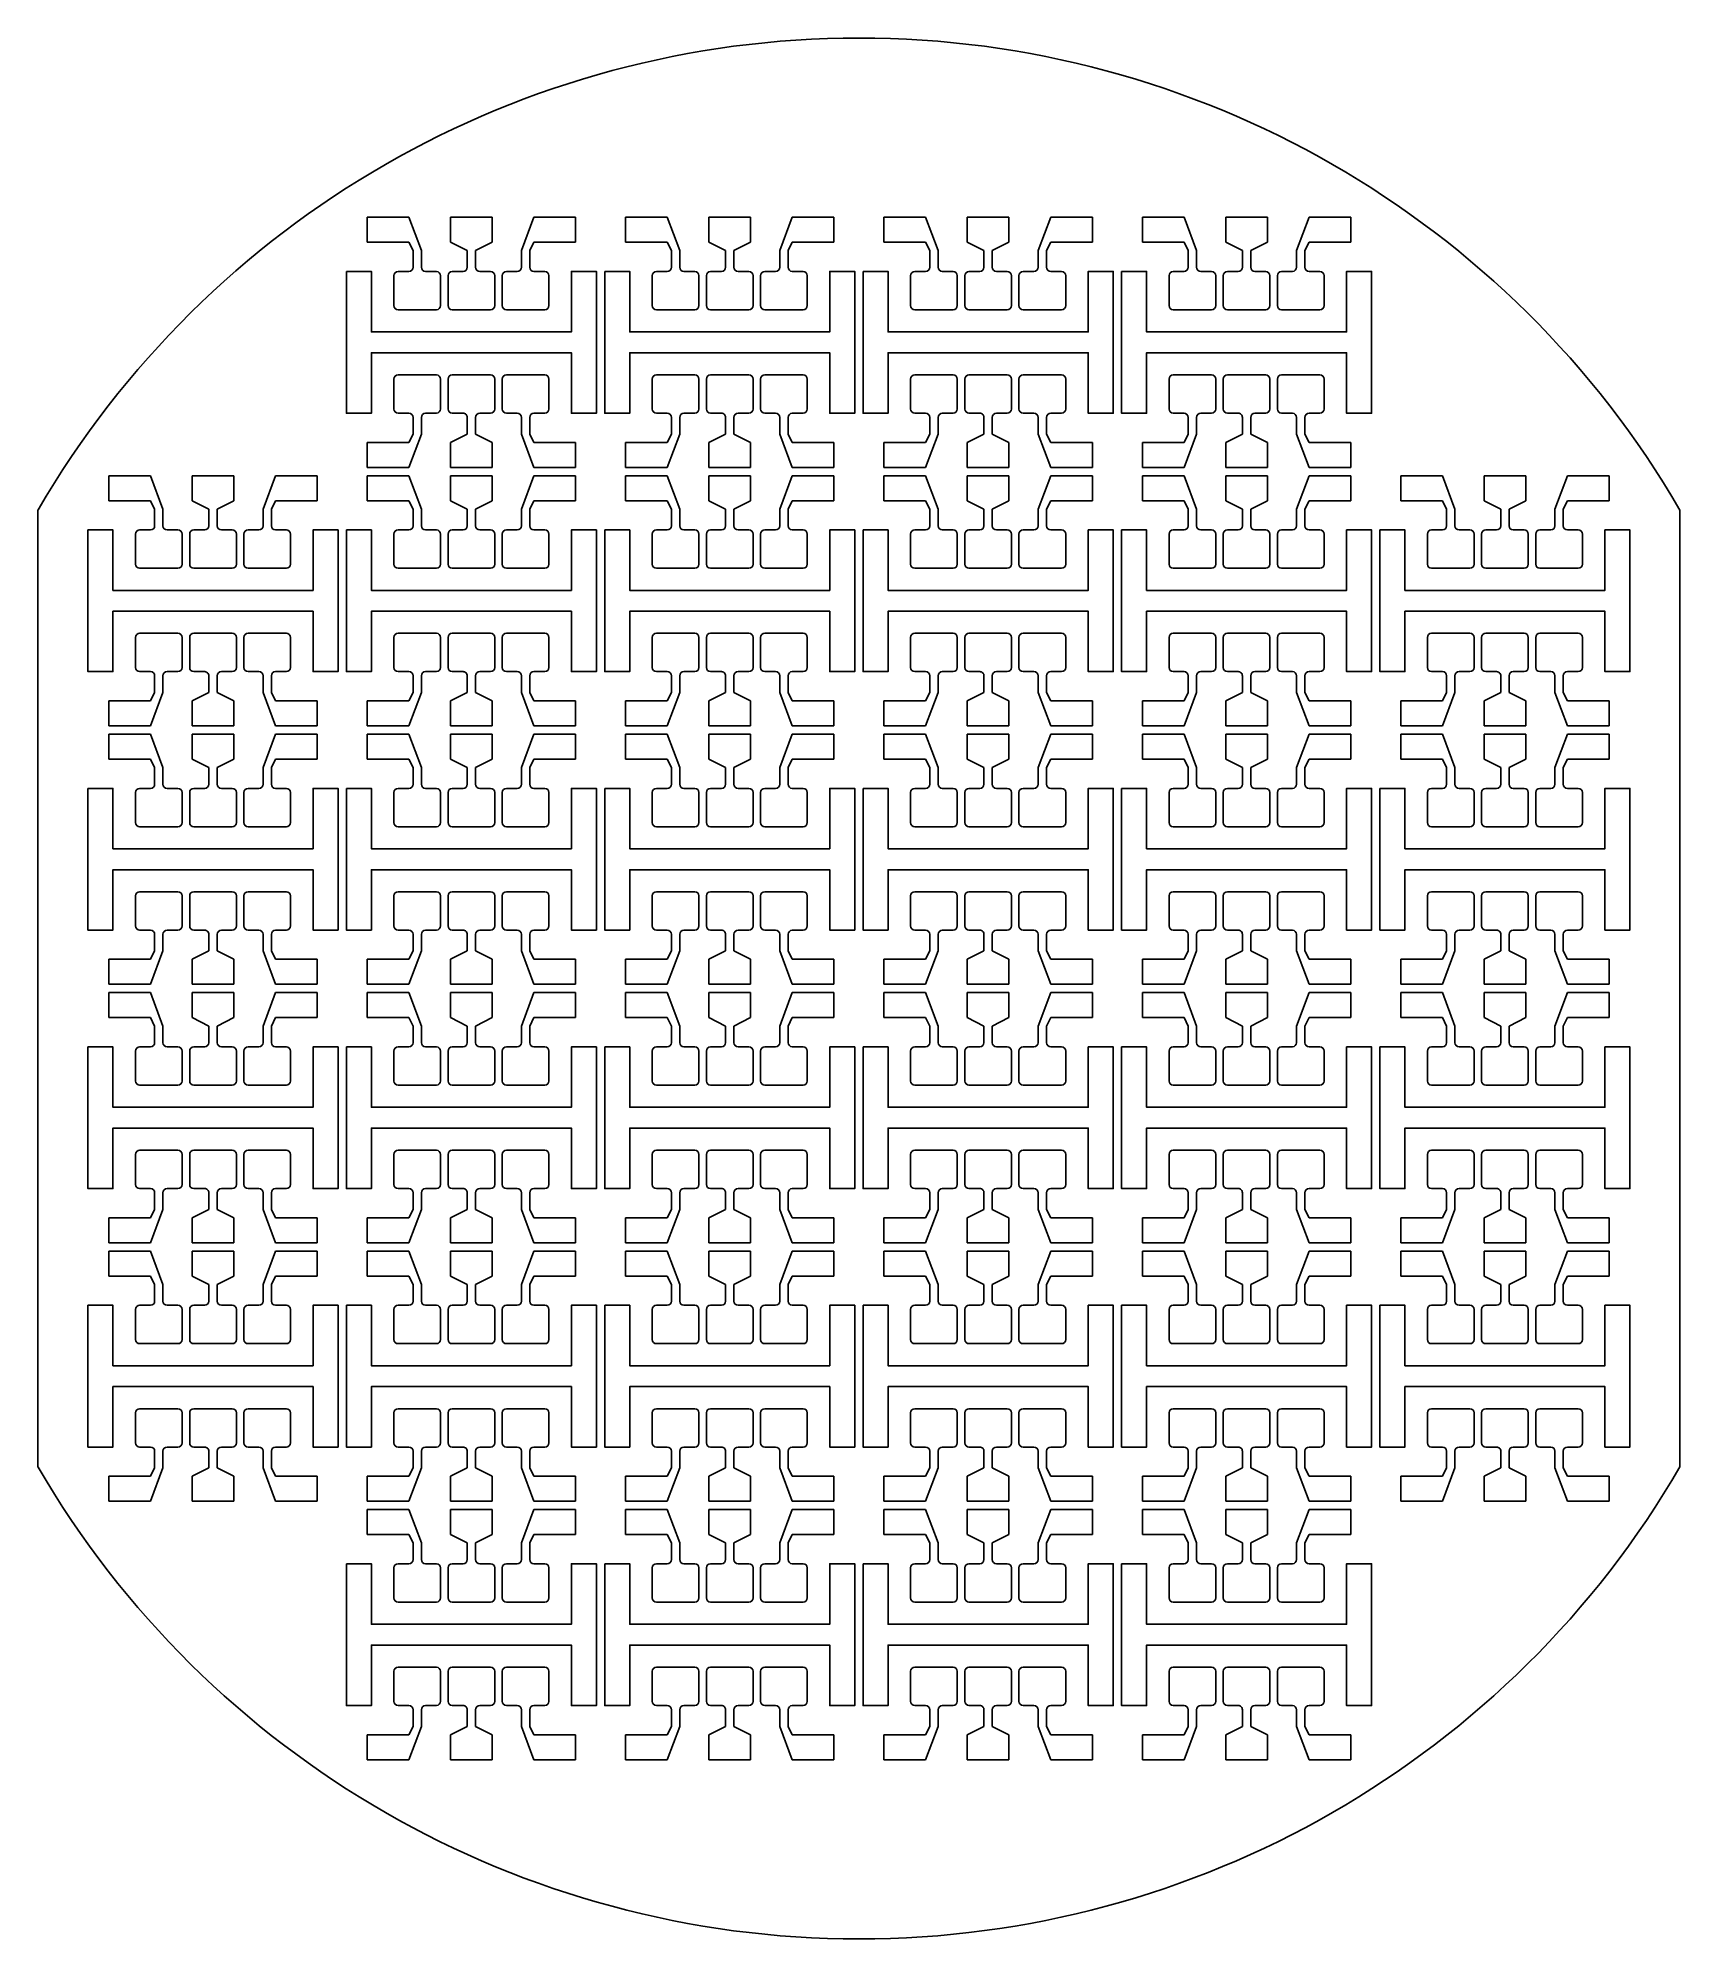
# Model space of a CAD drawing. Header units: millimetres. Extents: x 2005 to 2202, y 1694 to 1922.
import ezdxf

# ---------------------------------------------------------------- set-up
doc = ezdxf.new("R2010")
doc.units = ezdxf.units.MM
doc.layers.add('evap_stencil', color=1, linetype='Continuous')

msp = doc.modelspace()

# ---------------------------------------------------------------- linework, layer by layer
at = {"layer": 'evap_stencil'}
for p, q in [((2044.89, 1897.23), (2044.89, 1900.23)), ((2044.89, 1900.23), (2049.89, 1900.23)), ((2051.39, 1896.23), (2049.89, 1900.23)), ((2054.89, 1897.23), (2054.89, 1900.23)), ((2054.89, 1900.23), (2059.89, 1900.23)), ((2059.89, 1900.23), (2059.89, 1897.23)), ((2063.39, 1896.23), (2064.89, 1900.23)), ((2064.89, 1900.23), (2069.89, 1900.23)), ((2069.89, 1900.23), (2069.89, 1897.23)), ((2075.89, 1897.23), (2075.89, 1900.23)), ((2075.89, 1900.23), (2080.89, 1900.23)), ((2082.39, 1896.23), (2080.89, 1900.23)), ((2085.89, 1897.23), (2085.89, 1900.23)), ((2085.89, 1900.23), (2090.89, 1900.23)), ((2090.89, 1900.23), (2090.89, 1897.23)), ((2094.39, 1896.23), (2095.89, 1900.23)), ((2095.89, 1900.23), (2100.89, 1900.23)), ((2100.89, 1900.23), (2100.89, 1897.23)), ((2106.89, 1897.23), (2106.89, 1900.23)), ((2106.89, 1900.23), (2111.89, 1900.23)), ((2113.39, 1896.23), (2111.89, 1900.23)), ((2116.89, 1897.23), (2116.89, 1900.23)), ((2116.89, 1900.23), (2121.89, 1900.23)), ((2121.89, 1900.23), (2121.89, 1897.23)), ((2125.39, 1896.23), (2126.89, 1900.23)), ((2126.89, 1900.23), (2131.89, 1900.23)), ((2131.89, 1900.23), (2131.89, 1897.23)), ((2137.89, 1897.23), (2137.89, 1900.23)), ((2137.89, 1900.23), (2142.89, 1900.23)), ((2144.39, 1896.23), (2142.89, 1900.23)), ((2147.89, 1897.23), (2147.89, 1900.23)), ((2147.89, 1900.23), (2152.89, 1900.23)), ((2152.89, 1900.23), (2152.89, 1897.23)), ((2156.39, 1896.23), (2157.89, 1900.23)), ((2157.89, 1900.23), (2162.89, 1900.23)), ((2162.89, 1900.23), (2162.89, 1897.23)), ((2044.89, 1897.23), (2049.89, 1897.23)), ((2049.89, 1897.23), (2050.39, 1896.23)), ((2054.89, 1897.23), (2056.89, 1896.23)), ((2059.89, 1897.23), (2057.89, 1896.23)), ((2064.89, 1897.23), (2064.39, 1896.23)), ((2069.89, 1897.23), (2064.89, 1897.23)), ((2075.89, 1897.23), (2080.89, 1897.23)), ((2080.89, 1897.23), (2081.39, 1896.23)), ((2085.89, 1897.23), (2087.89, 1896.23)), ((2090.89, 1897.23), (2088.89, 1896.23)), ((2095.89, 1897.23), (2095.39, 1896.23)), ((2100.89, 1897.23), (2095.89, 1897.23)), ((2106.89, 1897.23), (2111.89, 1897.23)), ((2111.89, 1897.23), (2112.39, 1896.23)), ((2116.89, 1897.23), (2118.89, 1896.23)), ((2121.89, 1897.23), (2119.89, 1896.23)), ((2126.89, 1897.23), (2126.39, 1896.23)), ((2131.89, 1897.23), (2126.89, 1897.23)), ((2137.89, 1897.23), (2142.89, 1897.23)), ((2142.89, 1897.23), (2143.39, 1896.23)), ((2147.89, 1897.23), (2149.89, 1896.23)), ((2152.89, 1897.23), (2150.89, 1896.23)), ((2157.89, 1897.23), (2157.39, 1896.23)), ((2162.89, 1897.23), (2157.89, 1897.23)), ((2050.39, 1894.23), (2050.39, 1896.23)), ((2051.39, 1894.23), (2051.39, 1896.23)), ((2056.89, 1896.23), (2056.89, 1894.23)), ((2057.89, 1896.23), (2057.89, 1894.23)), ((2063.39, 1894.23), (2063.39, 1896.23)), ((2064.39, 1894.23), (2064.39, 1896.23)), ((2081.39, 1894.23), (2081.39, 1896.23)), ((2082.39, 1894.23), (2082.39, 1896.23)), ((2087.89, 1896.23), (2087.89, 1894.23)), ((2088.89, 1896.23), (2088.89, 1894.23)), ((2094.39, 1894.23), (2094.39, 1896.23)), ((2095.39, 1894.23), (2095.39, 1896.23)), ((2112.39, 1894.23), (2112.39, 1896.23)), ((2113.39, 1894.23), (2113.39, 1896.23)), ((2118.89, 1896.23), (2118.89, 1894.23)), ((2119.89, 1896.23), (2119.89, 1894.23)), ((2125.39, 1894.23), (2125.39, 1896.23)), ((2126.39, 1894.23), (2126.39, 1896.23)), ((2143.39, 1894.23), (2143.39, 1896.23)), ((2144.39, 1894.23), (2144.39, 1896.23)), ((2149.89, 1896.23), (2149.89, 1894.23)), ((2150.89, 1896.23), (2150.89, 1894.23)), ((2156.39, 1894.23), (2156.39, 1896.23)), ((2157.39, 1894.23), (2157.39, 1896.23)), ((2048.09, 1893.23), (2048.09, 1889.63)), ((2048.59, 1893.73), (2049.89, 1893.73)), ((2053.19, 1893.73), (2051.89, 1893.73)), ((2053.69, 1889.63), (2053.69, 1893.23)), ((2054.59, 1893.23), (2054.59, 1889.63)), ((2055.09, 1893.73), (2056.39, 1893.73)), ((2059.69, 1893.73), (2058.39, 1893.73)), ((2060.19, 1889.63), (2060.19, 1893.23)), ((2061.09, 1893.23), (2061.09, 1889.63)), ((2061.59, 1893.73), (2062.89, 1893.73)), ((2066.19, 1893.73), (2064.89, 1893.73)), ((2066.69, 1889.63), (2066.69, 1893.23)), ((2079.09, 1893.23), (2079.09, 1889.63)), ((2079.59, 1893.73), (2080.89, 1893.73)), ((2084.19, 1893.73), (2082.89, 1893.73)), ((2084.69, 1889.63), (2084.69, 1893.23)), ((2085.59, 1893.23), (2085.59, 1889.63)), ((2086.09, 1893.73), (2087.39, 1893.73)), ((2090.69, 1893.73), (2089.39, 1893.73)), ((2091.19, 1889.63), (2091.19, 1893.23)), ((2092.09, 1893.23), (2092.09, 1889.63)), ((2092.59, 1893.73), (2093.89, 1893.73)), ((2097.19, 1893.73), (2095.89, 1893.73)), ((2097.69, 1889.63), (2097.69, 1893.23)), ((2110.09, 1893.23), (2110.09, 1889.63)), ((2110.59, 1893.73), (2111.89, 1893.73)), ((2115.19, 1893.73), (2113.89, 1893.73)), ((2115.69, 1889.63), (2115.69, 1893.23)), ((2116.59, 1893.23), (2116.59, 1889.63)), ((2117.09, 1893.73), (2118.39, 1893.73)), ((2121.69, 1893.73), (2120.39, 1893.73)), ((2122.19, 1889.63), (2122.19, 1893.23)), ((2123.09, 1893.23), (2123.09, 1889.63)), ((2123.59, 1893.73), (2124.89, 1893.73)), ((2128.19, 1893.73), (2126.89, 1893.73)), ((2128.69, 1889.63), (2128.69, 1893.23)), ((2141.09, 1893.23), (2141.09, 1889.63)), ((2141.59, 1893.73), (2142.89, 1893.73)), ((2146.19, 1893.73), (2144.89, 1893.73)), ((2146.69, 1889.63), (2146.69, 1893.23)), ((2147.59, 1893.23), (2147.59, 1889.63)), ((2148.09, 1893.73), (2149.39, 1893.73)), ((2152.69, 1893.73), (2151.39, 1893.73)), ((2153.19, 1889.63), (2153.19, 1893.23)), ((2154.09, 1893.23), (2154.09, 1889.63)), ((2154.59, 1893.73), (2155.89, 1893.73)), ((2159.19, 1893.73), (2157.89, 1893.73)), ((2159.69, 1889.63), (2159.69, 1893.23)), ((2048.59, 1889.13), (2053.19, 1889.13)), ((2055.09, 1889.13), (2059.69, 1889.13)), ((2061.59, 1889.13), (2066.19, 1889.13)), ((2079.59, 1889.13), (2084.19, 1889.13)), ((2086.09, 1889.13), (2090.69, 1889.13)), ((2092.59, 1889.13), (2097.19, 1889.13)), ((2110.59, 1889.13), (2115.19, 1889.13)), ((2117.09, 1889.13), (2121.69, 1889.13)), ((2123.59, 1889.13), (2128.19, 1889.13)), ((2141.59, 1889.13), (2146.19, 1889.13)), ((2148.09, 1889.13), (2152.69, 1889.13)), ((2154.59, 1889.13), (2159.19, 1889.13)), ((2053.19, 1881.33), (2048.59, 1881.33)), ((2059.69, 1881.33), (2055.09, 1881.33)), ((2066.19, 1881.33), (2061.59, 1881.33)), ((2084.19, 1881.33), (2079.59, 1881.33)), ((2090.69, 1881.33), (2086.09, 1881.33)), ((2097.19, 1881.33), (2092.59, 1881.33)), ((2115.19, 1881.33), (2110.59, 1881.33)), ((2121.69, 1881.33), (2117.09, 1881.33)), ((2128.19, 1881.33), (2123.59, 1881.33)), ((2146.19, 1881.33), (2141.59, 1881.33)), ((2152.69, 1881.33), (2148.09, 1881.33)), ((2159.19, 1881.33), (2154.59, 1881.33)), ((2048.09, 1880.83), (2048.09, 1877.23)), ((2053.69, 1877.23), (2053.69, 1880.83)), ((2054.59, 1880.83), (2054.59, 1877.23)), ((2060.19, 1877.23), (2060.19, 1880.83)), ((2061.09, 1880.83), (2061.09, 1877.23)), ((2066.69, 1877.23), (2066.69, 1880.83)), ((2079.09, 1880.83), (2079.09, 1877.23)), ((2084.69, 1877.23), (2084.69, 1880.83)), ((2085.59, 1880.83), (2085.59, 1877.23)), ((2091.19, 1877.23), (2091.19, 1880.83)), ((2092.09, 1880.83), (2092.09, 1877.23)), ((2097.69, 1877.23), (2097.69, 1880.83)), ((2110.09, 1880.83), (2110.09, 1877.23)), ((2115.69, 1877.23), (2115.69, 1880.83)), ((2116.59, 1880.83), (2116.59, 1877.23)), ((2122.19, 1877.23), (2122.19, 1880.83)), ((2123.09, 1880.83), (2123.09, 1877.23)), ((2128.69, 1877.23), (2128.69, 1880.83)), ((2141.09, 1880.83), (2141.09, 1877.23)), ((2146.69, 1877.23), (2146.69, 1880.83)), ((2147.59, 1880.83), (2147.59, 1877.23)), ((2153.19, 1877.23), (2153.19, 1880.83)), ((2154.09, 1880.83), (2154.09, 1877.23)), ((2159.69, 1877.23), (2159.69, 1880.83)), ((2048.59, 1876.73), (2049.89, 1876.73)), ((2053.19, 1876.73), (2051.89, 1876.73)), ((2055.09, 1876.73), (2056.39, 1876.73)), ((2059.69, 1876.73), (2058.39, 1876.73)), ((2061.59, 1876.73), (2062.89, 1876.73)), ((2066.19, 1876.73), (2064.89, 1876.73)), ((2079.59, 1876.73), (2080.89, 1876.73)), ((2084.19, 1876.73), (2082.89, 1876.73)), ((2086.09, 1876.73), (2087.39, 1876.73)), ((2090.69, 1876.73), (2089.39, 1876.73)), ((2092.59, 1876.73), (2093.89, 1876.73)), ((2097.19, 1876.73), (2095.89, 1876.73)), ((2110.59, 1876.73), (2111.89, 1876.73)), ((2115.19, 1876.73), (2113.89, 1876.73)), ((2117.09, 1876.73), (2118.39, 1876.73)), ((2121.69, 1876.73), (2120.39, 1876.73)), ((2123.59, 1876.73), (2124.89, 1876.73)), ((2128.19, 1876.73), (2126.89, 1876.73)), ((2141.59, 1876.73), (2142.89, 1876.73)), ((2146.19, 1876.73), (2144.89, 1876.73)), ((2148.09, 1876.73), (2149.39, 1876.73)), ((2152.69, 1876.73), (2151.39, 1876.73)), ((2154.59, 1876.73), (2155.89, 1876.73)), ((2159.19, 1876.73), (2157.89, 1876.73)), ((2051.39, 1874.23), (2049.89, 1870.23)), ((2049.89, 1873.23), (2050.39, 1874.23)), ((2050.39, 1876.23), (2050.39, 1874.23)), ((2051.39, 1876.23), (2051.39, 1874.23)), ((2054.89, 1873.23), (2056.89, 1874.23)), ((2056.89, 1874.23), (2056.89, 1876.23)), ((2057.89, 1874.23), (2057.89, 1876.23)), ((2059.89, 1873.23), (2057.89, 1874.23)), ((2063.39, 1876.23), (2063.39, 1874.23)), ((2064.89, 1870.23), (2063.39, 1874.23)), ((2064.39, 1876.23), (2064.39, 1874.23)), ((2064.39, 1874.23), (2064.89, 1873.23)), ((2082.39, 1874.23), (2080.89, 1870.23)), ((2080.89, 1873.23), (2081.39, 1874.23)), ((2081.39, 1876.23), (2081.39, 1874.23)), ((2082.39, 1876.23), (2082.39, 1874.23)), ((2085.89, 1873.23), (2087.89, 1874.23)), ((2087.89, 1874.23), (2087.89, 1876.23)), ((2088.89, 1874.23), (2088.89, 1876.23)), ((2090.89, 1873.23), (2088.89, 1874.23)), ((2094.39, 1876.23), (2094.39, 1874.23)), ((2095.89, 1870.23), (2094.39, 1874.23)), ((2095.39, 1876.23), (2095.39, 1874.23)), ((2095.39, 1874.23), (2095.89, 1873.23)), ((2113.39, 1874.23), (2111.89, 1870.23)), ((2111.89, 1873.23), (2112.39, 1874.23)), ((2112.39, 1876.23), (2112.39, 1874.23)), ((2113.39, 1876.23), (2113.39, 1874.23)), ((2116.89, 1873.23), (2118.89, 1874.23)), ((2118.89, 1874.23), (2118.89, 1876.23)), ((2119.89, 1874.23), (2119.89, 1876.23)), ((2121.89, 1873.23), (2119.89, 1874.23)), ((2125.39, 1876.23), (2125.39, 1874.23)), ((2126.89, 1870.23), (2125.39, 1874.23)), ((2126.39, 1876.23), (2126.39, 1874.23)), ((2126.39, 1874.23), (2126.89, 1873.23)), ((2144.39, 1874.23), (2142.89, 1870.23)), ((2142.89, 1873.23), (2143.39, 1874.23)), ((2143.39, 1876.23), (2143.39, 1874.23)), ((2144.39, 1876.23), (2144.39, 1874.23)), ((2147.89, 1873.23), (2149.89, 1874.23)), ((2149.89, 1874.23), (2149.89, 1876.23)), ((2150.89, 1874.23), (2150.89, 1876.23)), ((2152.89, 1873.23), (2150.89, 1874.23)), ((2156.39, 1876.23), (2156.39, 1874.23)), ((2157.89, 1870.23), (2156.39, 1874.23)), ((2157.39, 1876.23), (2157.39, 1874.23)), ((2157.39, 1874.23), (2157.89, 1873.23)), ((2044.89, 1870.23), (2044.89, 1873.23)), ((2044.89, 1873.23), (2049.89, 1873.23)), ((2054.89, 1870.23), (2054.89, 1873.23)), ((2059.89, 1873.23), (2059.89, 1870.23)), ((2069.89, 1873.23), (2064.89, 1873.23)), ((2069.89, 1873.23), (2069.89, 1870.23)), ((2075.89, 1870.23), (2075.89, 1873.23)), ((2075.89, 1873.23), (2080.89, 1873.23)), ((2085.89, 1870.23), (2085.89, 1873.23)), ((2090.89, 1873.23), (2090.89, 1870.23)), ((2100.89, 1873.23), (2095.89, 1873.23)), ((2100.89, 1873.23), (2100.89, 1870.23)), ((2106.89, 1870.23), (2106.89, 1873.23)), ((2106.89, 1873.23), (2111.89, 1873.23)), ((2116.89, 1870.23), (2116.89, 1873.23)), ((2121.89, 1873.23), (2121.89, 1870.23)), ((2131.89, 1873.23), (2126.89, 1873.23)), ((2131.89, 1873.23), (2131.89, 1870.23)), ((2137.89, 1870.23), (2137.89, 1873.23)), ((2137.89, 1873.23), (2142.89, 1873.23)), ((2147.89, 1870.23), (2147.89, 1873.23)), ((2152.89, 1873.23), (2152.89, 1870.23)), ((2162.89, 1873.23), (2157.89, 1873.23)), ((2162.89, 1873.23), (2162.89, 1870.23)), ((2049.89, 1870.23), (2044.89, 1870.23)), ((2059.89, 1870.23), (2054.89, 1870.23)), ((2069.89, 1870.23), (2064.89, 1870.23)), ((2080.89, 1870.23), (2075.89, 1870.23)), ((2090.89, 1870.23), (2085.89, 1870.23)), ((2100.89, 1870.23), (2095.89, 1870.23)), ((2111.89, 1870.23), (2106.89, 1870.23)), ((2121.89, 1870.23), (2116.89, 1870.23)), ((2131.89, 1870.23), (2126.89, 1870.23)), ((2142.89, 1870.23), (2137.89, 1870.23)), ((2152.89, 1870.23), (2147.89, 1870.23)), ((2162.89, 1870.23), (2157.89, 1870.23)), ((2013.89, 1866.23), (2013.89, 1869.23)), ((2013.89, 1869.23), (2018.89, 1869.23)), ((2020.39, 1865.23), (2018.89, 1869.23)), ((2023.89, 1866.23), (2023.89, 1869.23)), ((2023.89, 1869.23), (2028.89, 1869.23)), ((2028.89, 1869.23), (2028.89, 1866.23)), ((2032.39, 1865.23), (2033.89, 1869.23)), ((2033.89, 1869.23), (2038.89, 1869.23)), ((2038.89, 1869.23), (2038.89, 1866.23)), ((2044.89, 1866.23), (2044.89, 1869.23)), ((2044.89, 1869.23), (2049.89, 1869.23)), ((2051.39, 1865.23), (2049.89, 1869.23)), ((2054.89, 1866.23), (2054.89, 1869.23)), ((2054.89, 1869.23), (2059.89, 1869.23)), ((2059.89, 1869.23), (2059.89, 1866.23)), ((2063.39, 1865.23), (2064.89, 1869.23)), ((2064.89, 1869.23), (2069.89, 1869.23)), ((2069.89, 1869.23), (2069.89, 1866.23)), ((2075.89, 1866.23), (2075.89, 1869.23)), ((2075.89, 1869.23), (2080.89, 1869.23)), ((2082.39, 1865.23), (2080.89, 1869.23)), ((2085.89, 1866.23), (2085.89, 1869.23)), ((2085.89, 1869.23), (2090.89, 1869.23)), ((2090.89, 1869.23), (2090.89, 1866.23)), ((2094.39, 1865.23), (2095.89, 1869.23)), ((2095.89, 1869.23), (2100.89, 1869.23)), ((2100.89, 1869.23), (2100.89, 1866.23)), ((2106.89, 1866.23), (2106.89, 1869.23)), ((2106.89, 1869.23), (2111.89, 1869.23)), ((2113.39, 1865.23), (2111.89, 1869.23)), ((2116.89, 1866.23), (2116.89, 1869.23)), ((2116.89, 1869.23), (2121.89, 1869.23)), ((2121.89, 1869.23), (2121.89, 1866.23)), ((2125.39, 1865.23), (2126.89, 1869.23)), ((2126.89, 1869.23), (2131.89, 1869.23)), ((2131.89, 1869.23), (2131.89, 1866.23)), ((2137.89, 1866.23), (2137.89, 1869.23)), ((2137.89, 1869.23), (2142.89, 1869.23)), ((2144.39, 1865.23), (2142.89, 1869.23)), ((2147.89, 1866.23), (2147.89, 1869.23)), ((2147.89, 1869.23), (2152.89, 1869.23)), ((2152.89, 1869.23), (2152.89, 1866.23)), ((2156.39, 1865.23), (2157.89, 1869.23)), ((2157.89, 1869.23), (2162.89, 1869.23)), ((2162.89, 1869.23), (2162.89, 1866.23)), ((2168.89, 1866.23), (2168.89, 1869.23)), ((2168.89, 1869.23), (2173.89, 1869.23)), ((2175.39, 1865.23), (2173.89, 1869.23)), ((2178.89, 1866.23), (2178.89, 1869.23)), ((2178.89, 1869.23), (2183.89, 1869.23)), ((2183.89, 1869.23), (2183.89, 1866.23)), ((2187.39, 1865.23), (2188.89, 1869.23)), ((2188.89, 1869.23), (2193.89, 1869.23)), ((2193.89, 1869.23), (2193.89, 1866.23)), ((2005.39, 1750.33), (2005.39, 1865.13)), ((2013.89, 1866.23), (2018.89, 1866.23)), ((2018.89, 1866.23), (2019.39, 1865.23)), ((2019.39, 1863.23), (2019.39, 1865.23)), ((2020.39, 1863.23), (2020.39, 1865.23)), ((2023.89, 1866.23), (2025.89, 1865.23)), ((2025.89, 1865.23), (2025.89, 1863.23)), ((2028.89, 1866.23), (2026.89, 1865.23)), ((2026.89, 1865.23), (2026.89, 1863.23)), ((2032.39, 1863.23), (2032.39, 1865.23)), ((2033.89, 1866.23), (2033.39, 1865.23)), ((2033.39, 1863.23), (2033.39, 1865.23)), ((2038.89, 1866.23), (2033.89, 1866.23)), ((2044.89, 1866.23), (2049.89, 1866.23)), ((2049.89, 1866.23), (2050.39, 1865.23)), ((2050.39, 1863.23), (2050.39, 1865.23)), ((2051.39, 1863.23), (2051.39, 1865.23)), ((2054.89, 1866.23), (2056.89, 1865.23)), ((2056.89, 1865.23), (2056.89, 1863.23)), ((2059.89, 1866.23), (2057.89, 1865.23)), ((2057.89, 1865.23), (2057.89, 1863.23)), ((2063.39, 1863.23), (2063.39, 1865.23)), ((2064.89, 1866.23), (2064.39, 1865.23)), ((2064.39, 1863.23), (2064.39, 1865.23)), ((2069.89, 1866.23), (2064.89, 1866.23)), ((2075.89, 1866.23), (2080.89, 1866.23)), ((2080.89, 1866.23), (2081.39, 1865.23)), ((2081.39, 1863.23), (2081.39, 1865.23)), ((2082.39, 1863.23), (2082.39, 1865.23)), ((2085.89, 1866.23), (2087.89, 1865.23)), ((2087.89, 1865.23), (2087.89, 1863.23)), ((2090.89, 1866.23), (2088.89, 1865.23)), ((2088.89, 1865.23), (2088.89, 1863.23)), ((2094.39, 1863.23), (2094.39, 1865.23)), ((2095.89, 1866.23), (2095.39, 1865.23)), ((2095.39, 1863.23), (2095.39, 1865.23)), ((2100.89, 1866.23), (2095.89, 1866.23)), ((2106.89, 1866.23), (2111.89, 1866.23)), ((2111.89, 1866.23), (2112.39, 1865.23)), ((2112.39, 1863.23), (2112.39, 1865.23)), ((2113.39, 1863.23), (2113.39, 1865.23)), ((2116.89, 1866.23), (2118.89, 1865.23)), ((2118.89, 1865.23), (2118.89, 1863.23)), ((2121.89, 1866.23), (2119.89, 1865.23)), ((2119.89, 1865.23), (2119.89, 1863.23)), ((2125.39, 1863.23), (2125.39, 1865.23)), ((2126.89, 1866.23), (2126.39, 1865.23)), ((2126.39, 1863.23), (2126.39, 1865.23)), ((2131.89, 1866.23), (2126.89, 1866.23)), ((2137.89, 1866.23), (2142.89, 1866.23)), ((2142.89, 1866.23), (2143.39, 1865.23)), ((2143.39, 1863.23), (2143.39, 1865.23)), ((2144.39, 1863.23), (2144.39, 1865.23)), ((2147.89, 1866.23), (2149.89, 1865.23)), ((2149.89, 1865.23), (2149.89, 1863.23)), ((2152.89, 1866.23), (2150.89, 1865.23)), ((2150.89, 1865.23), (2150.89, 1863.23)), ((2156.39, 1863.23), (2156.39, 1865.23)), ((2157.89, 1866.23), (2157.39, 1865.23)), ((2157.39, 1863.23), (2157.39, 1865.23)), ((2162.89, 1866.23), (2157.89, 1866.23)), ((2168.89, 1866.23), (2173.89, 1866.23)), ((2173.89, 1866.23), (2174.39, 1865.23)), ((2174.39, 1863.23), (2174.39, 1865.23)), ((2175.39, 1863.23), (2175.39, 1865.23)), ((2178.89, 1866.23), (2180.89, 1865.23)), ((2180.89, 1865.23), (2180.89, 1863.23)), ((2183.89, 1866.23), (2181.89, 1865.23)), ((2181.89, 1865.23), (2181.89, 1863.23)), ((2187.39, 1863.23), (2187.39, 1865.23)), ((2188.89, 1866.23), (2188.39, 1865.23)), ((2188.39, 1863.23), (2188.39, 1865.23)), ((2193.89, 1866.23), (2188.89, 1866.23)), ((2202.39, 1865.11), (2202.39, 1750.34)), ((2017.09, 1862.23), (2017.09, 1858.63)), ((2017.59, 1862.73), (2018.89, 1862.73)), ((2022.19, 1862.73), (2020.89, 1862.73)), ((2022.69, 1858.63), (2022.69, 1862.23)), ((2023.59, 1862.23), (2023.59, 1858.63)), ((2024.09, 1862.73), (2025.39, 1862.73)), ((2028.69, 1862.73), (2027.39, 1862.73)), ((2029.19, 1858.63), (2029.19, 1862.23)), ((2030.09, 1862.23), (2030.09, 1858.63)), ((2030.59, 1862.73), (2031.89, 1862.73)), ((2035.19, 1862.73), (2033.89, 1862.73)), ((2035.69, 1858.63), (2035.69, 1862.23)), ((2048.09, 1862.23), (2048.09, 1858.63)), ((2048.59, 1862.73), (2049.89, 1862.73)), ((2053.19, 1862.73), (2051.89, 1862.73)), ((2053.69, 1858.63), (2053.69, 1862.23)), ((2054.59, 1862.23), (2054.59, 1858.63)), ((2055.09, 1862.73), (2056.39, 1862.73)), ((2059.69, 1862.73), (2058.39, 1862.73)), ((2060.19, 1858.63), (2060.19, 1862.23)), ((2061.09, 1862.23), (2061.09, 1858.63)), ((2061.59, 1862.73), (2062.89, 1862.73)), ((2066.19, 1862.73), (2064.89, 1862.73)), ((2066.69, 1858.63), (2066.69, 1862.23)), ((2079.09, 1862.23), (2079.09, 1858.63)), ((2079.59, 1862.73), (2080.89, 1862.73)), ((2084.19, 1862.73), (2082.89, 1862.73)), ((2084.69, 1858.63), (2084.69, 1862.23)), ((2085.59, 1862.23), (2085.59, 1858.63)), ((2086.09, 1862.73), (2087.39, 1862.73)), ((2090.69, 1862.73), (2089.39, 1862.73)), ((2091.19, 1858.63), (2091.19, 1862.23)), ((2092.09, 1862.23), (2092.09, 1858.63)), ((2092.59, 1862.73), (2093.89, 1862.73)), ((2097.19, 1862.73), (2095.89, 1862.73)), ((2097.69, 1858.63), (2097.69, 1862.23)), ((2110.09, 1862.23), (2110.09, 1858.63)), ((2110.59, 1862.73), (2111.89, 1862.73)), ((2115.19, 1862.73), (2113.89, 1862.73)), ((2115.69, 1858.63), (2115.69, 1862.23)), ((2116.59, 1862.23), (2116.59, 1858.63)), ((2117.09, 1862.73), (2118.39, 1862.73)), ((2121.69, 1862.73), (2120.39, 1862.73)), ((2122.19, 1858.63), (2122.19, 1862.23)), ((2123.09, 1862.23), (2123.09, 1858.63)), ((2123.59, 1862.73), (2124.89, 1862.73)), ((2128.19, 1862.73), (2126.89, 1862.73)), ((2128.69, 1858.63), (2128.69, 1862.23)), ((2141.09, 1862.23), (2141.09, 1858.63)), ((2141.59, 1862.73), (2142.89, 1862.73)), ((2146.19, 1862.73), (2144.89, 1862.73)), ((2146.69, 1858.63), (2146.69, 1862.23)), ((2147.59, 1862.23), (2147.59, 1858.63)), ((2148.09, 1862.73), (2149.39, 1862.73)), ((2152.69, 1862.73), (2151.39, 1862.73)), ((2153.19, 1858.63), (2153.19, 1862.23)), ((2154.09, 1862.23), (2154.09, 1858.63)), ((2154.59, 1862.73), (2155.89, 1862.73)), ((2159.19, 1862.73), (2157.89, 1862.73)), ((2159.69, 1858.63), (2159.69, 1862.23)), ((2172.09, 1862.23), (2172.09, 1858.63)), ((2172.59, 1862.73), (2173.89, 1862.73)), ((2177.19, 1862.73), (2175.89, 1862.73)), ((2177.69, 1858.63), (2177.69, 1862.23)), ((2178.59, 1862.23), (2178.59, 1858.63)), ((2179.09, 1862.73), (2180.39, 1862.73)), ((2183.69, 1862.73), (2182.39, 1862.73)), ((2184.19, 1858.63), (2184.19, 1862.23)), ((2185.09, 1862.23), (2185.09, 1858.63)), ((2185.59, 1862.73), (2186.89, 1862.73)), ((2190.19, 1862.73), (2188.89, 1862.73)), ((2190.69, 1858.63), (2190.69, 1862.23)), ((2017.59, 1858.13), (2022.19, 1858.13)), ((2024.09, 1858.13), (2028.69, 1858.13)), ((2030.59, 1858.13), (2035.19, 1858.13)), ((2048.59, 1858.13), (2053.19, 1858.13)), ((2055.09, 1858.13), (2059.69, 1858.13)), ((2061.59, 1858.13), (2066.19, 1858.13)), ((2079.59, 1858.13), (2084.19, 1858.13)), ((2086.09, 1858.13), (2090.69, 1858.13)), ((2092.59, 1858.13), (2097.19, 1858.13)), ((2110.59, 1858.13), (2115.19, 1858.13)), ((2117.09, 1858.13), (2121.69, 1858.13)), ((2123.59, 1858.13), (2128.19, 1858.13)), ((2141.59, 1858.13), (2146.19, 1858.13)), ((2148.09, 1858.13), (2152.69, 1858.13)), ((2154.59, 1858.13), (2159.19, 1858.13)), ((2172.59, 1858.13), (2177.19, 1858.13)), ((2179.09, 1858.13), (2183.69, 1858.13)), ((2185.59, 1858.13), (2190.19, 1858.13)), ((2017.09, 1849.83), (2017.09, 1846.23)), ((2022.19, 1850.33), (2017.59, 1850.33)), ((2022.69, 1846.23), (2022.69, 1849.83)), ((2023.59, 1849.83), (2023.59, 1846.23)), ((2028.69, 1850.33), (2024.09, 1850.33)), ((2029.19, 1846.23), (2029.19, 1849.83)), ((2030.09, 1849.83), (2030.09, 1846.23)), ((2035.19, 1850.33), (2030.59, 1850.33)), ((2035.69, 1846.23), (2035.69, 1849.83)), ((2048.09, 1849.83), (2048.09, 1846.23)), ((2053.19, 1850.33), (2048.59, 1850.33)), ((2053.69, 1846.23), (2053.69, 1849.83)), ((2054.59, 1849.83), (2054.59, 1846.23)), ((2059.69, 1850.33), (2055.09, 1850.33)), ((2060.19, 1846.23), (2060.19, 1849.83)), ((2061.09, 1849.83), (2061.09, 1846.23)), ((2066.19, 1850.33), (2061.59, 1850.33)), ((2066.69, 1846.23), (2066.69, 1849.83)), ((2079.09, 1849.83), (2079.09, 1846.23)), ((2084.19, 1850.33), (2079.59, 1850.33)), ((2084.69, 1846.23), (2084.69, 1849.83)), ((2085.59, 1849.83), (2085.59, 1846.23)), ((2090.69, 1850.33), (2086.09, 1850.33)), ((2091.19, 1846.23), (2091.19, 1849.83)), ((2092.09, 1849.83), (2092.09, 1846.23)), ((2097.19, 1850.33), (2092.59, 1850.33)), ((2097.69, 1846.23), (2097.69, 1849.83)), ((2110.09, 1849.83), (2110.09, 1846.23)), ((2115.19, 1850.33), (2110.59, 1850.33)), ((2115.69, 1846.23), (2115.69, 1849.83)), ((2116.59, 1849.83), (2116.59, 1846.23)), ((2121.69, 1850.33), (2117.09, 1850.33)), ((2122.19, 1846.23), (2122.19, 1849.83)), ((2123.09, 1849.83), (2123.09, 1846.23)), ((2128.19, 1850.33), (2123.59, 1850.33)), ((2128.69, 1846.23), (2128.69, 1849.83)), ((2141.09, 1849.83), (2141.09, 1846.23)), ((2146.19, 1850.33), (2141.59, 1850.33)), ((2146.69, 1846.23), (2146.69, 1849.83)), ((2147.59, 1849.83), (2147.59, 1846.23)), ((2152.69, 1850.33), (2148.09, 1850.33)), ((2153.19, 1846.23), (2153.19, 1849.83)), ((2154.09, 1849.83), (2154.09, 1846.23)), ((2159.19, 1850.33), (2154.59, 1850.33)), ((2159.69, 1846.23), (2159.69, 1849.83)), ((2172.09, 1849.83), (2172.09, 1846.23)), ((2177.19, 1850.33), (2172.59, 1850.33)), ((2177.69, 1846.23), (2177.69, 1849.83)), ((2178.59, 1849.83), (2178.59, 1846.23)), ((2183.69, 1850.33), (2179.09, 1850.33)), ((2184.19, 1846.23), (2184.19, 1849.83)), ((2185.09, 1849.83), (2185.09, 1846.23)), ((2190.19, 1850.33), (2185.59, 1850.33)), ((2190.69, 1846.23), (2190.69, 1849.83)), ((2017.59, 1845.73), (2018.89, 1845.73)), ((2019.39, 1845.23), (2019.39, 1843.23)), ((2020.39, 1845.23), (2020.39, 1843.23)), ((2022.19, 1845.73), (2020.89, 1845.73)), ((2024.09, 1845.73), (2025.39, 1845.73)), ((2025.89, 1843.23), (2025.89, 1845.23)), ((2026.89, 1843.23), (2026.89, 1845.23)), ((2028.69, 1845.73), (2027.39, 1845.73)), ((2030.59, 1845.73), (2031.89, 1845.73)), ((2032.39, 1845.23), (2032.39, 1843.23)), ((2033.39, 1845.23), (2033.39, 1843.23)), ((2035.19, 1845.73), (2033.89, 1845.73)), ((2048.59, 1845.73), (2049.89, 1845.73)), ((2050.39, 1845.23), (2050.39, 1843.23)), ((2051.39, 1845.23), (2051.39, 1843.23)), ((2053.19, 1845.73), (2051.89, 1845.73)), ((2055.09, 1845.73), (2056.39, 1845.73)), ((2056.89, 1843.23), (2056.89, 1845.23)), ((2057.89, 1843.23), (2057.89, 1845.23)), ((2059.69, 1845.73), (2058.39, 1845.73)), ((2061.59, 1845.73), (2062.89, 1845.73)), ((2063.39, 1845.23), (2063.39, 1843.23)), ((2064.39, 1845.23), (2064.39, 1843.23)), ((2066.19, 1845.73), (2064.89, 1845.73)), ((2079.59, 1845.73), (2080.89, 1845.73)), ((2081.39, 1845.23), (2081.39, 1843.23)), ((2082.39, 1845.23), (2082.39, 1843.23)), ((2084.19, 1845.73), (2082.89, 1845.73)), ((2086.09, 1845.73), (2087.39, 1845.73)), ((2087.89, 1843.23), (2087.89, 1845.23)), ((2088.89, 1843.23), (2088.89, 1845.23)), ((2090.69, 1845.73), (2089.39, 1845.73)), ((2092.59, 1845.73), (2093.89, 1845.73)), ((2094.39, 1845.23), (2094.39, 1843.23)), ((2095.39, 1845.23), (2095.39, 1843.23)), ((2097.19, 1845.73), (2095.89, 1845.73)), ((2110.59, 1845.73), (2111.89, 1845.73)), ((2112.39, 1845.23), (2112.39, 1843.23)), ((2113.39, 1845.23), (2113.39, 1843.23)), ((2115.19, 1845.73), (2113.89, 1845.73)), ((2117.09, 1845.73), (2118.39, 1845.73)), ((2118.89, 1843.23), (2118.89, 1845.23)), ((2119.89, 1843.23), (2119.89, 1845.23)), ((2121.69, 1845.73), (2120.39, 1845.73)), ((2123.59, 1845.73), (2124.89, 1845.73)), ((2125.39, 1845.23), (2125.39, 1843.23)), ((2126.39, 1845.23), (2126.39, 1843.23)), ((2128.19, 1845.73), (2126.89, 1845.73)), ((2141.59, 1845.73), (2142.89, 1845.73)), ((2143.39, 1845.23), (2143.39, 1843.23)), ((2144.39, 1845.23), (2144.39, 1843.23)), ((2146.19, 1845.73), (2144.89, 1845.73)), ((2148.09, 1845.73), (2149.39, 1845.73)), ((2149.89, 1843.23), (2149.89, 1845.23)), ((2150.89, 1843.23), (2150.89, 1845.23)), ((2152.69, 1845.73), (2151.39, 1845.73)), ((2154.59, 1845.73), (2155.89, 1845.73)), ((2156.39, 1845.23), (2156.39, 1843.23)), ((2157.39, 1845.23), (2157.39, 1843.23)), ((2159.19, 1845.73), (2157.89, 1845.73)), ((2172.59, 1845.73), (2173.89, 1845.73)), ((2174.39, 1845.23), (2174.39, 1843.23)), ((2175.39, 1845.23), (2175.39, 1843.23)), ((2177.19, 1845.73), (2175.89, 1845.73)), ((2179.09, 1845.73), (2180.39, 1845.73)), ((2180.89, 1843.23), (2180.89, 1845.23)), ((2181.89, 1843.23), (2181.89, 1845.23)), ((2183.69, 1845.73), (2182.39, 1845.73)), ((2185.59, 1845.73), (2186.89, 1845.73)), ((2187.39, 1845.23), (2187.39, 1843.23)), ((2188.39, 1845.23), (2188.39, 1843.23)), ((2190.19, 1845.73), (2188.89, 1845.73)), ((2020.39, 1843.23), (2018.89, 1839.23)), ((2018.89, 1842.23), (2019.39, 1843.23)), ((2023.89, 1842.23), (2025.89, 1843.23)), ((2028.89, 1842.23), (2026.89, 1843.23)), ((2033.89, 1839.23), (2032.39, 1843.23)), ((2033.39, 1843.23), (2033.89, 1842.23)), ((2051.39, 1843.23), (2049.89, 1839.23)), ((2049.89, 1842.23), (2050.39, 1843.23)), ((2054.89, 1842.23), (2056.89, 1843.23)), ((2059.89, 1842.23), (2057.89, 1843.23)), ((2064.89, 1839.23), (2063.39, 1843.23)), ((2064.39, 1843.23), (2064.89, 1842.23)), ((2082.39, 1843.23), (2080.89, 1839.23)), ((2080.89, 1842.23), (2081.39, 1843.23)), ((2085.89, 1842.23), (2087.89, 1843.23)), ((2090.89, 1842.23), (2088.89, 1843.23)), ((2095.89, 1839.23), (2094.39, 1843.23)), ((2095.39, 1843.23), (2095.89, 1842.23)), ((2113.39, 1843.23), (2111.89, 1839.23)), ((2111.89, 1842.23), (2112.39, 1843.23)), ((2116.89, 1842.23), (2118.89, 1843.23)), ((2121.89, 1842.23), (2119.89, 1843.23)), ((2126.89, 1839.23), (2125.39, 1843.23)), ((2126.39, 1843.23), (2126.89, 1842.23)), ((2144.39, 1843.23), (2142.89, 1839.23)), ((2142.89, 1842.23), (2143.39, 1843.23)), ((2147.89, 1842.23), (2149.89, 1843.23)), ((2152.89, 1842.23), (2150.89, 1843.23)), ((2157.89, 1839.23), (2156.39, 1843.23)), ((2157.39, 1843.23), (2157.89, 1842.23)), ((2175.39, 1843.23), (2173.89, 1839.23)), ((2173.89, 1842.23), (2174.39, 1843.23)), ((2178.89, 1842.23), (2180.89, 1843.23)), ((2183.89, 1842.23), (2181.89, 1843.23)), ((2188.89, 1839.23), (2187.39, 1843.23)), ((2188.39, 1843.23), (2188.89, 1842.23)), ((2013.89, 1839.23), (2013.89, 1842.23)), ((2013.89, 1842.23), (2018.89, 1842.23)), ((2023.89, 1839.23), (2023.89, 1842.23)), ((2028.89, 1842.23), (2028.89, 1839.23)), ((2038.89, 1842.23), (2033.89, 1842.23)), ((2038.89, 1842.23), (2038.89, 1839.23)), ((2044.89, 1839.23), (2044.89, 1842.23)), ((2044.89, 1842.23), (2049.89, 1842.23)), ((2054.89, 1839.23), (2054.89, 1842.23)), ((2059.89, 1842.23), (2059.89, 1839.23)), ((2069.89, 1842.23), (2064.89, 1842.23)), ((2069.89, 1842.23), (2069.89, 1839.23)), ((2075.89, 1839.23), (2075.89, 1842.23)), ((2075.89, 1842.23), (2080.89, 1842.23)), ((2085.89, 1839.23), (2085.89, 1842.23)), ((2090.89, 1842.23), (2090.89, 1839.23)), ((2100.89, 1842.23), (2095.89, 1842.23)), ((2100.89, 1842.23), (2100.89, 1839.23)), ((2106.89, 1839.23), (2106.89, 1842.23)), ((2106.89, 1842.23), (2111.89, 1842.23)), ((2116.89, 1839.23), (2116.89, 1842.23)), ((2121.89, 1842.23), (2121.89, 1839.23)), ((2131.89, 1842.23), (2126.89, 1842.23)), ((2131.89, 1842.23), (2131.89, 1839.23)), ((2137.89, 1839.23), (2137.89, 1842.23)), ((2137.89, 1842.23), (2142.89, 1842.23)), ((2147.89, 1839.23), (2147.89, 1842.23)), ((2152.89, 1842.23), (2152.89, 1839.23)), ((2162.89, 1842.23), (2157.89, 1842.23)), ((2162.89, 1842.23), (2162.89, 1839.23)), ((2168.89, 1839.23), (2168.89, 1842.23)), ((2168.89, 1842.23), (2173.89, 1842.23)), ((2178.89, 1839.23), (2178.89, 1842.23)), ((2183.89, 1842.23), (2183.89, 1839.23)), ((2193.89, 1842.23), (2188.89, 1842.23)), ((2193.89, 1842.23), (2193.89, 1839.23)), ((2018.89, 1839.23), (2013.89, 1839.23)), ((2013.89, 1835.23), (2013.89, 1838.23)), ((2013.89, 1838.23), (2018.89, 1838.23)), ((2020.39, 1834.23), (2018.89, 1838.23)), ((2028.89, 1839.23), (2023.89, 1839.23)), ((2023.89, 1835.23), (2023.89, 1838.23)), ((2023.89, 1838.23), (2028.89, 1838.23)), ((2028.89, 1838.23), (2028.89, 1835.23)), ((2032.39, 1834.23), (2033.89, 1838.23)), ((2038.89, 1839.23), (2033.89, 1839.23)), ((2033.89, 1838.23), (2038.89, 1838.23)), ((2038.89, 1838.23), (2038.89, 1835.23)), ((2049.89, 1839.23), (2044.89, 1839.23)), ((2044.89, 1835.23), (2044.89, 1838.23)), ((2044.89, 1838.23), (2049.89, 1838.23)), ((2051.39, 1834.23), (2049.89, 1838.23)), ((2059.89, 1839.23), (2054.89, 1839.23)), ((2054.89, 1835.23), (2054.89, 1838.23)), ((2054.89, 1838.23), (2059.89, 1838.23)), ((2059.89, 1838.23), (2059.89, 1835.23)), ((2063.39, 1834.23), (2064.89, 1838.23)), ((2069.89, 1839.23), (2064.89, 1839.23)), ((2064.89, 1838.23), (2069.89, 1838.23)), ((2069.89, 1838.23), (2069.89, 1835.23)), ((2080.89, 1839.23), (2075.89, 1839.23)), ((2075.89, 1835.23), (2075.89, 1838.23)), ((2075.89, 1838.23), (2080.89, 1838.23)), ((2082.39, 1834.23), (2080.89, 1838.23)), ((2090.89, 1839.23), (2085.89, 1839.23)), ((2085.89, 1835.23), (2085.89, 1838.23)), ((2085.89, 1838.23), (2090.89, 1838.23)), ((2090.89, 1838.23), (2090.89, 1835.23)), ((2094.39, 1834.23), (2095.89, 1838.23)), ((2100.89, 1839.23), (2095.89, 1839.23)), ((2095.89, 1838.23), (2100.89, 1838.23)), ((2100.89, 1838.23), (2100.89, 1835.23)), ((2111.89, 1839.23), (2106.89, 1839.23)), ((2106.89, 1835.23), (2106.89, 1838.23)), ((2106.89, 1838.23), (2111.89, 1838.23)), ((2113.39, 1834.23), (2111.89, 1838.23)), ((2121.89, 1839.23), (2116.89, 1839.23)), ((2116.89, 1835.23), (2116.89, 1838.23)), ((2116.89, 1838.23), (2121.89, 1838.23)), ((2121.89, 1838.23), (2121.89, 1835.23)), ((2125.39, 1834.23), (2126.89, 1838.23)), ((2131.89, 1839.23), (2126.89, 1839.23)), ((2126.89, 1838.23), (2131.89, 1838.23)), ((2131.89, 1838.23), (2131.89, 1835.23)), ((2142.89, 1839.23), (2137.89, 1839.23)), ((2137.89, 1835.23), (2137.89, 1838.23)), ((2137.89, 1838.23), (2142.89, 1838.23)), ((2144.39, 1834.23), (2142.89, 1838.23)), ((2152.89, 1839.23), (2147.89, 1839.23)), ((2147.89, 1835.23), (2147.89, 1838.23)), ((2147.89, 1838.23), (2152.89, 1838.23)), ((2152.89, 1838.23), (2152.89, 1835.23)), ((2156.39, 1834.23), (2157.89, 1838.23)), ((2162.89, 1839.23), (2157.89, 1839.23)), ((2157.89, 1838.23), (2162.89, 1838.23)), ((2162.89, 1838.23), (2162.89, 1835.23)), ((2173.89, 1839.23), (2168.89, 1839.23)), ((2168.89, 1835.23), (2168.89, 1838.23)), ((2168.89, 1838.23), (2173.89, 1838.23)), ((2175.39, 1834.23), (2173.89, 1838.23)), ((2183.89, 1839.23), (2178.89, 1839.23)), ((2178.89, 1835.23), (2178.89, 1838.23)), ((2178.89, 1838.23), (2183.89, 1838.23)), ((2183.89, 1838.23), (2183.89, 1835.23)), ((2187.39, 1834.23), (2188.89, 1838.23)), ((2193.89, 1839.23), (2188.89, 1839.23)), ((2188.89, 1838.23), (2193.89, 1838.23)), ((2193.89, 1838.23), (2193.89, 1835.23)), ((2013.89, 1835.23), (2018.89, 1835.23)), ((2018.89, 1835.23), (2019.39, 1834.23)), ((2019.39, 1832.23), (2019.39, 1834.23)), ((2020.39, 1832.23), (2020.39, 1834.23)), ((2023.89, 1835.23), (2025.89, 1834.23)), ((2025.89, 1834.23), (2025.89, 1832.23)), ((2028.89, 1835.23), (2026.89, 1834.23)), ((2026.89, 1834.23), (2026.89, 1832.23)), ((2032.39, 1832.23), (2032.39, 1834.23)), ((2033.89, 1835.23), (2033.39, 1834.23)), ((2033.39, 1832.23), (2033.39, 1834.23)), ((2038.89, 1835.23), (2033.89, 1835.23)), ((2044.89, 1835.23), (2049.89, 1835.23)), ((2049.89, 1835.23), (2050.39, 1834.23)), ((2050.39, 1832.23), (2050.39, 1834.23)), ((2051.39, 1832.23), (2051.39, 1834.23)), ((2054.89, 1835.23), (2056.89, 1834.23)), ((2056.89, 1834.23), (2056.89, 1832.23)), ((2059.89, 1835.23), (2057.89, 1834.23)), ((2057.89, 1834.23), (2057.89, 1832.23)), ((2063.39, 1832.23), (2063.39, 1834.23)), ((2064.89, 1835.23), (2064.39, 1834.23)), ((2064.39, 1832.23), (2064.39, 1834.23)), ((2069.89, 1835.23), (2064.89, 1835.23)), ((2075.89, 1835.23), (2080.89, 1835.23)), ((2080.89, 1835.23), (2081.39, 1834.23)), ((2081.39, 1832.23), (2081.39, 1834.23)), ((2082.39, 1832.23), (2082.39, 1834.23)), ((2085.89, 1835.23), (2087.89, 1834.23)), ((2087.89, 1834.23), (2087.89, 1832.23)), ((2090.89, 1835.23), (2088.89, 1834.23)), ((2088.89, 1834.23), (2088.89, 1832.23)), ((2094.39, 1832.23), (2094.39, 1834.23)), ((2095.89, 1835.23), (2095.39, 1834.23)), ((2095.39, 1832.23), (2095.39, 1834.23)), ((2100.89, 1835.23), (2095.89, 1835.23)), ((2106.89, 1835.23), (2111.89, 1835.23)), ((2111.89, 1835.23), (2112.39, 1834.23)), ((2112.39, 1832.23), (2112.39, 1834.23)), ((2113.39, 1832.23), (2113.39, 1834.23)), ((2116.89, 1835.23), (2118.89, 1834.23)), ((2118.89, 1834.23), (2118.89, 1832.23)), ((2121.89, 1835.23), (2119.89, 1834.23)), ((2119.89, 1834.23), (2119.89, 1832.23)), ((2125.39, 1832.23), (2125.39, 1834.23)), ((2126.89, 1835.23), (2126.39, 1834.23)), ((2126.39, 1832.23), (2126.39, 1834.23)), ((2131.89, 1835.23), (2126.89, 1835.23)), ((2137.89, 1835.23), (2142.89, 1835.23)), ((2142.89, 1835.23), (2143.39, 1834.23)), ((2143.39, 1832.23), (2143.39, 1834.23)), ((2144.39, 1832.23), (2144.39, 1834.23)), ((2147.89, 1835.23), (2149.89, 1834.23)), ((2149.89, 1834.23), (2149.89, 1832.23)), ((2152.89, 1835.23), (2150.89, 1834.23)), ((2150.89, 1834.23), (2150.89, 1832.23)), ((2156.39, 1832.23), (2156.39, 1834.23)), ((2157.89, 1835.23), (2157.39, 1834.23)), ((2157.39, 1832.23), (2157.39, 1834.23)), ((2162.89, 1835.23), (2157.89, 1835.23)), ((2168.89, 1835.23), (2173.89, 1835.23)), ((2173.89, 1835.23), (2174.39, 1834.23)), ((2174.39, 1832.23), (2174.39, 1834.23)), ((2175.39, 1832.23), (2175.39, 1834.23)), ((2178.89, 1835.23), (2180.89, 1834.23)), ((2180.89, 1834.23), (2180.89, 1832.23)), ((2183.89, 1835.23), (2181.89, 1834.23)), ((2181.89, 1834.23), (2181.89, 1832.23)), ((2187.39, 1832.23), (2187.39, 1834.23)), ((2188.89, 1835.23), (2188.39, 1834.23)), ((2188.39, 1832.23), (2188.39, 1834.23)), ((2193.89, 1835.23), (2188.89, 1835.23)), ((2017.09, 1831.23), (2017.09, 1827.63)), ((2017.59, 1831.73), (2018.89, 1831.73)), ((2022.19, 1831.73), (2020.89, 1831.73)), ((2022.69, 1827.63), (2022.69, 1831.23)), ((2023.59, 1831.23), (2023.59, 1827.63)), ((2024.09, 1831.73), (2025.39, 1831.73)), ((2028.69, 1831.73), (2027.39, 1831.73)), ((2029.19, 1827.63), (2029.19, 1831.23)), ((2030.09, 1831.23), (2030.09, 1827.63)), ((2030.59, 1831.73), (2031.89, 1831.73)), ((2035.19, 1831.73), (2033.89, 1831.73)), ((2035.69, 1827.63), (2035.69, 1831.23)), ((2048.09, 1831.23), (2048.09, 1827.63)), ((2048.59, 1831.73), (2049.89, 1831.73)), ((2053.19, 1831.73), (2051.89, 1831.73)), ((2053.69, 1827.63), (2053.69, 1831.23)), ((2054.59, 1831.23), (2054.59, 1827.63)), ((2055.09, 1831.73), (2056.39, 1831.73)), ((2059.69, 1831.73), (2058.39, 1831.73)), ((2060.19, 1827.63), (2060.19, 1831.23)), ((2061.09, 1831.23), (2061.09, 1827.63)), ((2061.59, 1831.73), (2062.89, 1831.73)), ((2066.19, 1831.73), (2064.89, 1831.73)), ((2066.69, 1827.63), (2066.69, 1831.23)), ((2079.09, 1831.23), (2079.09, 1827.63)), ((2079.59, 1831.73), (2080.89, 1831.73)), ((2084.19, 1831.73), (2082.89, 1831.73)), ((2084.69, 1827.63), (2084.69, 1831.23)), ((2085.59, 1831.23), (2085.59, 1827.63)), ((2086.09, 1831.73), (2087.39, 1831.73)), ((2090.69, 1831.73), (2089.39, 1831.73)), ((2091.19, 1827.63), (2091.19, 1831.23)), ((2092.09, 1831.23), (2092.09, 1827.63)), ((2092.59, 1831.73), (2093.89, 1831.73)), ((2097.19, 1831.73), (2095.89, 1831.73)), ((2097.69, 1827.63), (2097.69, 1831.23)), ((2110.09, 1831.23), (2110.09, 1827.63)), ((2110.59, 1831.73), (2111.89, 1831.73)), ((2115.19, 1831.73), (2113.89, 1831.73)), ((2115.69, 1827.63), (2115.69, 1831.23)), ((2116.59, 1831.23), (2116.59, 1827.63)), ((2117.09, 1831.73), (2118.39, 1831.73)), ((2121.69, 1831.73), (2120.39, 1831.73)), ((2122.19, 1827.63), (2122.19, 1831.23)), ((2123.09, 1831.23), (2123.09, 1827.63)), ((2123.59, 1831.73), (2124.89, 1831.73)), ((2128.19, 1831.73), (2126.89, 1831.73)), ((2128.69, 1827.63), (2128.69, 1831.23)), ((2141.09, 1831.23), (2141.09, 1827.63)), ((2141.59, 1831.73), (2142.89, 1831.73)), ((2146.19, 1831.73), (2144.89, 1831.73)), ((2146.69, 1827.63), (2146.69, 1831.23)), ((2147.59, 1831.23), (2147.59, 1827.63)), ((2148.09, 1831.73), (2149.39, 1831.73)), ((2152.69, 1831.73), (2151.39, 1831.73)), ((2153.19, 1827.63), (2153.19, 1831.23)), ((2154.09, 1831.23), (2154.09, 1827.63)), ((2154.59, 1831.73), (2155.89, 1831.73)), ((2159.19, 1831.73), (2157.89, 1831.73)), ((2159.69, 1827.63), (2159.69, 1831.23)), ((2172.09, 1831.23), (2172.09, 1827.63)), ((2172.59, 1831.73), (2173.89, 1831.73)), ((2177.19, 1831.73), (2175.89, 1831.73)), ((2177.69, 1827.63), (2177.69, 1831.23)), ((2178.59, 1831.23), (2178.59, 1827.63)), ((2179.09, 1831.73), (2180.39, 1831.73)), ((2183.69, 1831.73), (2182.39, 1831.73)), ((2184.19, 1827.63), (2184.19, 1831.23)), ((2185.09, 1831.23), (2185.09, 1827.63)), ((2185.59, 1831.73), (2186.89, 1831.73)), ((2190.19, 1831.73), (2188.89, 1831.73)), ((2190.69, 1827.63), (2190.69, 1831.23)), ((2017.59, 1827.13), (2022.19, 1827.13)), ((2024.09, 1827.13), (2028.69, 1827.13)), ((2030.59, 1827.13), (2035.19, 1827.13)), ((2048.59, 1827.13), (2053.19, 1827.13)), ((2055.09, 1827.13), (2059.69, 1827.13)), ((2061.59, 1827.13), (2066.19, 1827.13)), ((2079.59, 1827.13), (2084.19, 1827.13)), ((2086.09, 1827.13), (2090.69, 1827.13)), ((2092.59, 1827.13), (2097.19, 1827.13)), ((2110.59, 1827.13), (2115.19, 1827.13)), ((2117.09, 1827.13), (2121.69, 1827.13)), ((2123.59, 1827.13), (2128.19, 1827.13)), ((2141.59, 1827.13), (2146.19, 1827.13)), ((2148.09, 1827.13), (2152.69, 1827.13)), ((2154.59, 1827.13), (2159.19, 1827.13)), ((2172.59, 1827.13), (2177.19, 1827.13)), ((2179.09, 1827.13), (2183.69, 1827.13)), ((2185.59, 1827.13), (2190.19, 1827.13)), ((2017.09, 1818.83), (2017.09, 1815.23)), ((2022.19, 1819.33), (2017.59, 1819.33)), ((2022.69, 1815.23), (2022.69, 1818.83)), ((2023.59, 1818.83), (2023.59, 1815.23)), ((2028.69, 1819.33), (2024.09, 1819.33)), ((2029.19, 1815.23), (2029.19, 1818.83)), ((2030.09, 1818.83), (2030.09, 1815.23)), ((2035.19, 1819.33), (2030.59, 1819.33)), ((2035.69, 1815.23), (2035.69, 1818.83)), ((2048.09, 1818.83), (2048.09, 1815.23)), ((2053.19, 1819.33), (2048.59, 1819.33)), ((2053.69, 1815.23), (2053.69, 1818.83)), ((2054.59, 1818.83), (2054.59, 1815.23)), ((2059.69, 1819.33), (2055.09, 1819.33)), ((2060.19, 1815.23), (2060.19, 1818.83)), ((2061.09, 1818.83), (2061.09, 1815.23)), ((2066.19, 1819.33), (2061.59, 1819.33)), ((2066.69, 1815.23), (2066.69, 1818.83)), ((2079.09, 1818.83), (2079.09, 1815.23)), ((2084.19, 1819.33), (2079.59, 1819.33)), ((2084.69, 1815.23), (2084.69, 1818.83)), ((2085.59, 1818.83), (2085.59, 1815.23)), ((2090.69, 1819.33), (2086.09, 1819.33)), ((2091.19, 1815.23), (2091.19, 1818.83)), ((2092.09, 1818.83), (2092.09, 1815.23)), ((2097.19, 1819.33), (2092.59, 1819.33)), ((2097.69, 1815.23), (2097.69, 1818.83)), ((2110.09, 1818.83), (2110.09, 1815.23)), ((2115.19, 1819.33), (2110.59, 1819.33)), ((2115.69, 1815.23), (2115.69, 1818.83)), ((2116.59, 1818.83), (2116.59, 1815.23)), ((2121.69, 1819.33), (2117.09, 1819.33)), ((2122.19, 1815.23), (2122.19, 1818.83)), ((2123.09, 1818.83), (2123.09, 1815.23)), ((2128.19, 1819.33), (2123.59, 1819.33)), ((2128.69, 1815.23), (2128.69, 1818.83)), ((2141.09, 1818.83), (2141.09, 1815.23)), ((2146.19, 1819.33), (2141.59, 1819.33)), ((2146.69, 1815.23), (2146.69, 1818.83)), ((2147.59, 1818.83), (2147.59, 1815.23)), ((2152.69, 1819.33), (2148.09, 1819.33)), ((2153.19, 1815.23), (2153.19, 1818.83)), ((2154.09, 1818.83), (2154.09, 1815.23)), ((2159.19, 1819.33), (2154.59, 1819.33)), ((2159.69, 1815.23), (2159.69, 1818.83)), ((2172.09, 1818.83), (2172.09, 1815.23)), ((2177.19, 1819.33), (2172.59, 1819.33)), ((2177.69, 1815.23), (2177.69, 1818.83)), ((2178.59, 1818.83), (2178.59, 1815.23)), ((2183.69, 1819.33), (2179.09, 1819.33)), ((2184.19, 1815.23), (2184.19, 1818.83)), ((2185.09, 1818.83), (2185.09, 1815.23)), ((2190.19, 1819.33), (2185.59, 1819.33)), ((2190.69, 1815.23), (2190.69, 1818.83)), ((2017.59, 1814.73), (2018.89, 1814.73)), ((2019.39, 1814.23), (2019.39, 1812.23)), ((2020.39, 1814.23), (2020.39, 1812.23)), ((2022.19, 1814.73), (2020.89, 1814.73)), ((2024.09, 1814.73), (2025.39, 1814.73)), ((2025.89, 1812.23), (2025.89, 1814.23)), ((2026.89, 1812.23), (2026.89, 1814.23)), ((2028.69, 1814.73), (2027.39, 1814.73)), ((2030.59, 1814.73), (2031.89, 1814.73)), ((2032.39, 1814.23), (2032.39, 1812.23)), ((2033.39, 1814.23), (2033.39, 1812.23)), ((2035.19, 1814.73), (2033.89, 1814.73)), ((2048.59, 1814.73), (2049.89, 1814.73)), ((2050.39, 1814.23), (2050.39, 1812.23)), ((2051.39, 1814.23), (2051.39, 1812.23)), ((2053.19, 1814.73), (2051.89, 1814.73)), ((2055.09, 1814.73), (2056.39, 1814.73)), ((2056.89, 1812.23), (2056.89, 1814.23)), ((2057.89, 1812.23), (2057.89, 1814.23)), ((2059.69, 1814.73), (2058.39, 1814.73)), ((2061.59, 1814.73), (2062.89, 1814.73)), ((2063.39, 1814.23), (2063.39, 1812.23)), ((2064.39, 1814.23), (2064.39, 1812.23)), ((2066.19, 1814.73), (2064.89, 1814.73)), ((2079.59, 1814.73), (2080.89, 1814.73)), ((2081.39, 1814.23), (2081.39, 1812.23)), ((2082.39, 1814.23), (2082.39, 1812.23)), ((2084.19, 1814.73), (2082.89, 1814.73)), ((2086.09, 1814.73), (2087.39, 1814.73)), ((2087.89, 1812.23), (2087.89, 1814.23)), ((2088.89, 1812.23), (2088.89, 1814.23)), ((2090.69, 1814.73), (2089.39, 1814.73)), ((2092.59, 1814.73), (2093.89, 1814.73)), ((2094.39, 1814.23), (2094.39, 1812.23)), ((2095.39, 1814.23), (2095.39, 1812.23)), ((2097.19, 1814.73), (2095.89, 1814.73)), ((2110.59, 1814.73), (2111.89, 1814.73)), ((2112.39, 1814.23), (2112.39, 1812.23)), ((2113.39, 1814.23), (2113.39, 1812.23)), ((2115.19, 1814.73), (2113.89, 1814.73)), ((2117.09, 1814.73), (2118.39, 1814.73)), ((2118.89, 1812.23), (2118.89, 1814.23)), ((2119.89, 1812.23), (2119.89, 1814.23)), ((2121.69, 1814.73), (2120.39, 1814.73)), ((2123.59, 1814.73), (2124.89, 1814.73)), ((2125.39, 1814.23), (2125.39, 1812.23)), ((2126.39, 1814.23), (2126.39, 1812.23)), ((2128.19, 1814.73), (2126.89, 1814.73)), ((2141.59, 1814.73), (2142.89, 1814.73)), ((2143.39, 1814.23), (2143.39, 1812.23)), ((2144.39, 1814.23), (2144.39, 1812.23)), ((2146.19, 1814.73), (2144.89, 1814.73)), ((2148.09, 1814.73), (2149.39, 1814.73)), ((2149.89, 1812.23), (2149.89, 1814.23)), ((2150.89, 1812.23), (2150.89, 1814.23)), ((2152.69, 1814.73), (2151.39, 1814.73)), ((2154.59, 1814.73), (2155.89, 1814.73)), ((2156.39, 1814.23), (2156.39, 1812.23)), ((2157.39, 1814.23), (2157.39, 1812.23)), ((2159.19, 1814.73), (2157.89, 1814.73)), ((2172.59, 1814.73), (2173.89, 1814.73)), ((2174.39, 1814.23), (2174.39, 1812.23)), ((2175.39, 1814.23), (2175.39, 1812.23)), ((2177.19, 1814.73), (2175.89, 1814.73)), ((2179.09, 1814.73), (2180.39, 1814.73)), ((2180.89, 1812.23), (2180.89, 1814.23)), ((2181.89, 1812.23), (2181.89, 1814.23)), ((2183.69, 1814.73), (2182.39, 1814.73)), ((2185.59, 1814.73), (2186.89, 1814.73)), ((2187.39, 1814.23), (2187.39, 1812.23)), ((2188.39, 1814.23), (2188.39, 1812.23)), ((2190.19, 1814.73), (2188.89, 1814.73)), ((2013.89, 1808.23), (2013.89, 1811.23)), ((2013.89, 1811.23), (2018.89, 1811.23)), ((2020.39, 1812.23), (2018.89, 1808.23)), ((2018.89, 1811.23), (2019.39, 1812.23)), ((2023.89, 1811.23), (2025.89, 1812.23)), ((2023.89, 1808.23), (2023.89, 1811.23)), ((2028.89, 1811.23), (2026.89, 1812.23)), ((2028.89, 1811.23), (2028.89, 1808.23)), ((2033.89, 1808.23), (2032.39, 1812.23)), ((2033.39, 1812.23), (2033.89, 1811.23)), ((2038.89, 1811.23), (2033.89, 1811.23)), ((2038.89, 1811.23), (2038.89, 1808.23)), ((2044.89, 1808.23), (2044.89, 1811.23)), ((2044.89, 1811.23), (2049.89, 1811.23)), ((2051.39, 1812.23), (2049.89, 1808.23)), ((2049.89, 1811.23), (2050.39, 1812.23)), ((2054.89, 1811.23), (2056.89, 1812.23)), ((2054.89, 1808.23), (2054.89, 1811.23)), ((2059.89, 1811.23), (2057.89, 1812.23)), ((2059.89, 1811.23), (2059.89, 1808.23)), ((2064.89, 1808.23), (2063.39, 1812.23)), ((2064.39, 1812.23), (2064.89, 1811.23)), ((2069.89, 1811.23), (2064.89, 1811.23)), ((2069.89, 1811.23), (2069.89, 1808.23)), ((2075.89, 1808.23), (2075.89, 1811.23)), ((2075.89, 1811.23), (2080.89, 1811.23)), ((2082.39, 1812.23), (2080.89, 1808.23)), ((2080.89, 1811.23), (2081.39, 1812.23)), ((2085.89, 1811.23), (2087.89, 1812.23)), ((2085.89, 1808.23), (2085.89, 1811.23)), ((2090.89, 1811.23), (2088.89, 1812.23)), ((2090.89, 1811.23), (2090.89, 1808.23)), ((2095.89, 1808.23), (2094.39, 1812.23)), ((2095.39, 1812.23), (2095.89, 1811.23)), ((2100.89, 1811.23), (2095.89, 1811.23)), ((2100.89, 1811.23), (2100.89, 1808.23)), ((2106.89, 1808.23), (2106.89, 1811.23)), ((2106.89, 1811.23), (2111.89, 1811.23)), ((2113.39, 1812.23), (2111.89, 1808.23)), ((2111.89, 1811.23), (2112.39, 1812.23)), ((2116.89, 1811.23), (2118.89, 1812.23)), ((2116.89, 1808.23), (2116.89, 1811.23)), ((2121.89, 1811.23), (2119.89, 1812.23)), ((2121.89, 1811.23), (2121.89, 1808.23)), ((2126.89, 1808.23), (2125.39, 1812.23)), ((2126.39, 1812.23), (2126.89, 1811.23)), ((2131.89, 1811.23), (2126.89, 1811.23)), ((2131.89, 1811.23), (2131.89, 1808.23)), ((2137.89, 1808.23), (2137.89, 1811.23)), ((2137.89, 1811.23), (2142.89, 1811.23)), ((2144.39, 1812.23), (2142.89, 1808.23)), ((2142.89, 1811.23), (2143.39, 1812.23)), ((2147.89, 1811.23), (2149.89, 1812.23)), ((2147.89, 1808.23), (2147.89, 1811.23)), ((2152.89, 1811.23), (2150.89, 1812.23)), ((2152.89, 1811.23), (2152.89, 1808.23)), ((2157.89, 1808.23), (2156.39, 1812.23)), ((2157.39, 1812.23), (2157.89, 1811.23)), ((2162.89, 1811.23), (2157.89, 1811.23)), ((2162.89, 1811.23), (2162.89, 1808.23)), ((2168.89, 1808.23), (2168.89, 1811.23)), ((2168.89, 1811.23), (2173.89, 1811.23)), ((2175.39, 1812.23), (2173.89, 1808.23)), ((2173.89, 1811.23), (2174.39, 1812.23)), ((2178.89, 1811.23), (2180.89, 1812.23)), ((2178.89, 1808.23), (2178.89, 1811.23)), ((2183.89, 1811.23), (2181.89, 1812.23)), ((2183.89, 1811.23), (2183.89, 1808.23)), ((2188.89, 1808.23), (2187.39, 1812.23)), ((2188.39, 1812.23), (2188.89, 1811.23)), ((2193.89, 1811.23), (2188.89, 1811.23)), ((2193.89, 1811.23), (2193.89, 1808.23)), ((2018.89, 1808.23), (2013.89, 1808.23)), ((2028.89, 1808.23), (2023.89, 1808.23)), ((2038.89, 1808.23), (2033.89, 1808.23)), ((2049.89, 1808.23), (2044.89, 1808.23)), ((2059.89, 1808.23), (2054.89, 1808.23)), ((2069.89, 1808.23), (2064.89, 1808.23)), ((2080.89, 1808.23), (2075.89, 1808.23)), ((2090.89, 1808.23), (2085.89, 1808.23)), ((2100.89, 1808.23), (2095.89, 1808.23)), ((2111.89, 1808.23), (2106.89, 1808.23)), ((2121.89, 1808.23), (2116.89, 1808.23)), ((2131.89, 1808.23), (2126.89, 1808.23)), ((2142.89, 1808.23), (2137.89, 1808.23)), ((2152.89, 1808.23), (2147.89, 1808.23)), ((2162.89, 1808.23), (2157.89, 1808.23)), ((2173.89, 1808.23), (2168.89, 1808.23)), ((2183.89, 1808.23), (2178.89, 1808.23)), ((2193.89, 1808.23), (2188.89, 1808.23)), ((2013.89, 1804.23), (2013.89, 1807.23)), ((2013.89, 1807.23), (2018.89, 1807.23)), ((2020.39, 1803.23), (2018.89, 1807.23)), ((2023.89, 1804.23), (2023.89, 1807.23)), ((2023.89, 1807.23), (2028.89, 1807.23)), ((2028.89, 1807.23), (2028.89, 1804.23)), ((2032.39, 1803.23), (2033.89, 1807.23)), ((2033.89, 1807.23), (2038.89, 1807.23)), ((2038.89, 1807.23), (2038.89, 1804.23)), ((2044.89, 1804.23), (2044.89, 1807.23)), ((2044.89, 1807.23), (2049.89, 1807.23)), ((2051.39, 1803.23), (2049.89, 1807.23)), ((2054.89, 1804.23), (2054.89, 1807.23)), ((2054.89, 1807.23), (2059.89, 1807.23)), ((2059.89, 1807.23), (2059.89, 1804.23)), ((2063.39, 1803.23), (2064.89, 1807.23)), ((2064.89, 1807.23), (2069.89, 1807.23)), ((2069.89, 1807.23), (2069.89, 1804.23)), ((2075.89, 1804.23), (2075.89, 1807.23)), ((2075.89, 1807.23), (2080.89, 1807.23)), ((2082.39, 1803.23), (2080.89, 1807.23)), ((2085.89, 1804.23), (2085.89, 1807.23)), ((2085.89, 1807.23), (2090.89, 1807.23)), ((2090.89, 1807.23), (2090.89, 1804.23)), ((2094.39, 1803.23), (2095.89, 1807.23)), ((2095.89, 1807.23), (2100.89, 1807.23)), ((2100.89, 1807.23), (2100.89, 1804.23)), ((2106.89, 1804.23), (2106.89, 1807.23)), ((2106.89, 1807.23), (2111.89, 1807.23)), ((2113.39, 1803.23), (2111.89, 1807.23)), ((2116.89, 1804.23), (2116.89, 1807.23)), ((2116.89, 1807.23), (2121.89, 1807.23)), ((2121.89, 1807.23), (2121.89, 1804.23)), ((2125.39, 1803.23), (2126.89, 1807.23)), ((2126.89, 1807.23), (2131.89, 1807.23)), ((2131.89, 1807.23), (2131.89, 1804.23)), ((2137.89, 1804.23), (2137.89, 1807.23)), ((2137.89, 1807.23), (2142.89, 1807.23)), ((2144.39, 1803.23), (2142.89, 1807.23)), ((2147.89, 1804.23), (2147.89, 1807.23)), ((2147.89, 1807.23), (2152.89, 1807.23)), ((2152.89, 1807.23), (2152.89, 1804.23)), ((2156.39, 1803.23), (2157.89, 1807.23)), ((2157.89, 1807.23), (2162.89, 1807.23)), ((2162.89, 1807.23), (2162.89, 1804.23)), ((2168.89, 1804.23), (2168.89, 1807.23)), ((2168.89, 1807.23), (2173.89, 1807.23)), ((2175.39, 1803.23), (2173.89, 1807.23)), ((2178.89, 1804.23), (2178.89, 1807.23)), ((2178.89, 1807.23), (2183.89, 1807.23)), ((2183.89, 1807.23), (2183.89, 1804.23)), ((2187.39, 1803.23), (2188.89, 1807.23)), ((2188.89, 1807.23), (2193.89, 1807.23)), ((2193.89, 1807.23), (2193.89, 1804.23)), ((2013.89, 1804.23), (2018.89, 1804.23)), ((2018.89, 1804.23), (2019.39, 1803.23)), ((2023.89, 1804.23), (2025.89, 1803.23)), ((2028.89, 1804.23), (2026.89, 1803.23)), ((2033.89, 1804.23), (2033.39, 1803.23)), ((2038.89, 1804.23), (2033.89, 1804.23)), ((2044.89, 1804.23), (2049.89, 1804.23)), ((2049.89, 1804.23), (2050.39, 1803.23)), ((2054.89, 1804.23), (2056.89, 1803.23)), ((2059.89, 1804.23), (2057.89, 1803.23)), ((2064.89, 1804.23), (2064.39, 1803.23)), ((2069.89, 1804.23), (2064.89, 1804.23)), ((2075.89, 1804.23), (2080.89, 1804.23)), ((2080.89, 1804.23), (2081.39, 1803.23)), ((2085.89, 1804.23), (2087.89, 1803.23)), ((2090.89, 1804.23), (2088.89, 1803.23)), ((2095.89, 1804.23), (2095.39, 1803.23)), ((2100.89, 1804.23), (2095.89, 1804.23)), ((2106.89, 1804.23), (2111.89, 1804.23)), ((2111.89, 1804.23), (2112.39, 1803.23)), ((2116.89, 1804.23), (2118.89, 1803.23)), ((2121.89, 1804.23), (2119.89, 1803.23)), ((2126.89, 1804.23), (2126.39, 1803.23)), ((2131.89, 1804.23), (2126.89, 1804.23)), ((2137.89, 1804.23), (2142.89, 1804.23)), ((2142.89, 1804.23), (2143.39, 1803.23)), ((2147.89, 1804.23), (2149.89, 1803.23)), ((2152.89, 1804.23), (2150.89, 1803.23)), ((2157.89, 1804.23), (2157.39, 1803.23)), ((2162.89, 1804.23), (2157.89, 1804.23)), ((2168.89, 1804.23), (2173.89, 1804.23)), ((2173.89, 1804.23), (2174.39, 1803.23)), ((2178.89, 1804.23), (2180.89, 1803.23)), ((2183.89, 1804.23), (2181.89, 1803.23)), ((2188.89, 1804.23), (2188.39, 1803.23)), ((2193.89, 1804.23), (2188.89, 1804.23)), ((2019.39, 1801.23), (2019.39, 1803.23)), ((2020.39, 1801.23), (2020.39, 1803.23)), ((2025.89, 1803.23), (2025.89, 1801.23)), ((2026.89, 1803.23), (2026.89, 1801.23)), ((2032.39, 1801.23), (2032.39, 1803.23)), ((2033.39, 1801.23), (2033.39, 1803.23)), ((2050.39, 1801.23), (2050.39, 1803.23)), ((2051.39, 1801.23), (2051.39, 1803.23)), ((2056.89, 1803.23), (2056.89, 1801.23)), ((2057.89, 1803.23), (2057.89, 1801.23)), ((2063.39, 1801.23), (2063.39, 1803.23)), ((2064.39, 1801.23), (2064.39, 1803.23)), ((2081.39, 1801.23), (2081.39, 1803.23)), ((2082.39, 1801.23), (2082.39, 1803.23)), ((2087.89, 1803.23), (2087.89, 1801.23)), ((2088.89, 1803.23), (2088.89, 1801.23)), ((2094.39, 1801.23), (2094.39, 1803.23)), ((2095.39, 1801.23), (2095.39, 1803.23)), ((2112.39, 1801.23), (2112.39, 1803.23)), ((2113.39, 1801.23), (2113.39, 1803.23)), ((2118.89, 1803.23), (2118.89, 1801.23)), ((2119.89, 1803.23), (2119.89, 1801.23)), ((2125.39, 1801.23), (2125.39, 1803.23)), ((2126.39, 1801.23), (2126.39, 1803.23)), ((2143.39, 1801.23), (2143.39, 1803.23)), ((2144.39, 1801.23), (2144.39, 1803.23)), ((2149.89, 1803.23), (2149.89, 1801.23)), ((2150.89, 1803.23), (2150.89, 1801.23)), ((2156.39, 1801.23), (2156.39, 1803.23)), ((2157.39, 1801.23), (2157.39, 1803.23)), ((2174.39, 1801.23), (2174.39, 1803.23)), ((2175.39, 1801.23), (2175.39, 1803.23)), ((2180.89, 1803.23), (2180.89, 1801.23)), ((2181.89, 1803.23), (2181.89, 1801.23)), ((2187.39, 1801.23), (2187.39, 1803.23)), ((2188.39, 1801.23), (2188.39, 1803.23)), ((2017.09, 1800.23), (2017.09, 1796.63)), ((2017.59, 1800.73), (2018.89, 1800.73)), ((2022.19, 1800.73), (2020.89, 1800.73)), ((2022.69, 1796.63), (2022.69, 1800.23)), ((2023.59, 1800.23), (2023.59, 1796.63)), ((2024.09, 1800.73), (2025.39, 1800.73)), ((2028.69, 1800.73), (2027.39, 1800.73)), ((2029.19, 1796.63), (2029.19, 1800.23)), ((2030.09, 1800.23), (2030.09, 1796.63)), ((2030.59, 1800.73), (2031.89, 1800.73)), ((2035.19, 1800.73), (2033.89, 1800.73)), ((2035.69, 1796.63), (2035.69, 1800.23)), ((2048.09, 1800.23), (2048.09, 1796.63)), ((2048.59, 1800.73), (2049.89, 1800.73)), ((2053.19, 1800.73), (2051.89, 1800.73)), ((2053.69, 1796.63), (2053.69, 1800.23)), ((2054.59, 1800.23), (2054.59, 1796.63)), ((2055.09, 1800.73), (2056.39, 1800.73)), ((2059.69, 1800.73), (2058.39, 1800.73)), ((2060.19, 1796.63), (2060.19, 1800.23)), ((2061.09, 1800.23), (2061.09, 1796.63)), ((2061.59, 1800.73), (2062.89, 1800.73)), ((2066.19, 1800.73), (2064.89, 1800.73)), ((2066.69, 1796.63), (2066.69, 1800.23)), ((2079.09, 1800.23), (2079.09, 1796.63)), ((2079.59, 1800.73), (2080.89, 1800.73)), ((2084.19, 1800.73), (2082.89, 1800.73)), ((2084.69, 1796.63), (2084.69, 1800.23)), ((2085.59, 1800.23), (2085.59, 1796.63)), ((2086.09, 1800.73), (2087.39, 1800.73)), ((2090.69, 1800.73), (2089.39, 1800.73)), ((2091.19, 1796.63), (2091.19, 1800.23)), ((2092.09, 1800.23), (2092.09, 1796.63)), ((2092.59, 1800.73), (2093.89, 1800.73)), ((2097.19, 1800.73), (2095.89, 1800.73)), ((2097.69, 1796.63), (2097.69, 1800.23)), ((2110.09, 1800.23), (2110.09, 1796.63)), ((2110.59, 1800.73), (2111.89, 1800.73)), ((2115.19, 1800.73), (2113.89, 1800.73)), ((2115.69, 1796.63), (2115.69, 1800.23)), ((2116.59, 1800.23), (2116.59, 1796.63)), ((2117.09, 1800.73), (2118.39, 1800.73)), ((2121.69, 1800.73), (2120.39, 1800.73)), ((2122.19, 1796.63), (2122.19, 1800.23)), ((2123.09, 1800.23), (2123.09, 1796.63)), ((2123.59, 1800.73), (2124.89, 1800.73)), ((2128.19, 1800.73), (2126.89, 1800.73)), ((2128.69, 1796.63), (2128.69, 1800.23)), ((2141.09, 1800.23), (2141.09, 1796.63)), ((2141.59, 1800.73), (2142.89, 1800.73)), ((2146.19, 1800.73), (2144.89, 1800.73)), ((2146.69, 1796.63), (2146.69, 1800.23)), ((2147.59, 1800.23), (2147.59, 1796.63)), ((2148.09, 1800.73), (2149.39, 1800.73)), ((2152.69, 1800.73), (2151.39, 1800.73)), ((2153.19, 1796.63), (2153.19, 1800.23)), ((2154.09, 1800.23), (2154.09, 1796.63)), ((2154.59, 1800.73), (2155.89, 1800.73)), ((2159.19, 1800.73), (2157.89, 1800.73)), ((2159.69, 1796.63), (2159.69, 1800.23)), ((2172.09, 1800.23), (2172.09, 1796.63)), ((2172.59, 1800.73), (2173.89, 1800.73)), ((2177.19, 1800.73), (2175.89, 1800.73)), ((2177.69, 1796.63), (2177.69, 1800.23)), ((2178.59, 1800.23), (2178.59, 1796.63)), ((2179.09, 1800.73), (2180.39, 1800.73)), ((2183.69, 1800.73), (2182.39, 1800.73)), ((2184.19, 1796.63), (2184.19, 1800.23)), ((2185.09, 1800.23), (2185.09, 1796.63)), ((2185.59, 1800.73), (2186.89, 1800.73)), ((2190.19, 1800.73), (2188.89, 1800.73)), ((2190.69, 1796.63), (2190.69, 1800.23)), ((2017.59, 1796.13), (2022.19, 1796.13)), ((2024.09, 1796.13), (2028.69, 1796.13)), ((2030.59, 1796.13), (2035.19, 1796.13)), ((2048.59, 1796.13), (2053.19, 1796.13)), ((2055.09, 1796.13), (2059.69, 1796.13)), ((2061.59, 1796.13), (2066.19, 1796.13)), ((2079.59, 1796.13), (2084.19, 1796.13)), ((2086.09, 1796.13), (2090.69, 1796.13)), ((2092.59, 1796.13), (2097.19, 1796.13)), ((2110.59, 1796.13), (2115.19, 1796.13)), ((2117.09, 1796.13), (2121.69, 1796.13)), ((2123.59, 1796.13), (2128.19, 1796.13)), ((2141.59, 1796.13), (2146.19, 1796.13)), ((2148.09, 1796.13), (2152.69, 1796.13)), ((2154.59, 1796.13), (2159.19, 1796.13)), ((2172.59, 1796.13), (2177.19, 1796.13)), ((2179.09, 1796.13), (2183.69, 1796.13)), ((2185.59, 1796.13), (2190.19, 1796.13)), ((2017.09, 1787.83), (2017.09, 1784.23)), ((2022.19, 1788.33), (2017.59, 1788.33)), ((2022.69, 1784.23), (2022.69, 1787.83)), ((2023.59, 1787.83), (2023.59, 1784.23)), ((2028.69, 1788.33), (2024.09, 1788.33)), ((2029.19, 1784.23), (2029.19, 1787.83)), ((2030.09, 1787.83), (2030.09, 1784.23)), ((2035.19, 1788.33), (2030.59, 1788.33)), ((2035.69, 1784.23), (2035.69, 1787.83)), ((2048.09, 1787.83), (2048.09, 1784.23)), ((2053.19, 1788.33), (2048.59, 1788.33)), ((2053.69, 1784.23), (2053.69, 1787.83)), ((2054.59, 1787.83), (2054.59, 1784.23)), ((2059.69, 1788.33), (2055.09, 1788.33)), ((2060.19, 1784.23), (2060.19, 1787.83)), ((2061.09, 1787.83), (2061.09, 1784.23)), ((2066.19, 1788.33), (2061.59, 1788.33)), ((2066.69, 1784.23), (2066.69, 1787.83)), ((2079.09, 1787.83), (2079.09, 1784.23)), ((2084.19, 1788.33), (2079.59, 1788.33)), ((2084.69, 1784.23), (2084.69, 1787.83)), ((2085.59, 1787.83), (2085.59, 1784.23)), ((2090.69, 1788.33), (2086.09, 1788.33)), ((2091.19, 1784.23), (2091.19, 1787.83)), ((2092.09, 1787.83), (2092.09, 1784.23)), ((2097.19, 1788.33), (2092.59, 1788.33)), ((2097.69, 1784.23), (2097.69, 1787.83)), ((2110.09, 1787.83), (2110.09, 1784.23)), ((2115.19, 1788.33), (2110.59, 1788.33)), ((2115.69, 1784.23), (2115.69, 1787.83)), ((2116.59, 1787.83), (2116.59, 1784.23)), ((2121.69, 1788.33), (2117.09, 1788.33)), ((2122.19, 1784.23), (2122.19, 1787.83)), ((2123.09, 1787.83), (2123.09, 1784.23)), ((2128.19, 1788.33), (2123.59, 1788.33)), ((2128.69, 1784.23), (2128.69, 1787.83)), ((2141.09, 1787.83), (2141.09, 1784.23)), ((2146.19, 1788.33), (2141.59, 1788.33)), ((2146.69, 1784.23), (2146.69, 1787.83)), ((2147.59, 1787.83), (2147.59, 1784.23)), ((2152.69, 1788.33), (2148.09, 1788.33)), ((2153.19, 1784.23), (2153.19, 1787.83)), ((2154.09, 1787.83), (2154.09, 1784.23)), ((2159.19, 1788.33), (2154.59, 1788.33)), ((2159.69, 1784.23), (2159.69, 1787.83)), ((2172.09, 1787.83), (2172.09, 1784.23)), ((2177.19, 1788.33), (2172.59, 1788.33)), ((2177.69, 1784.23), (2177.69, 1787.83)), ((2178.59, 1787.83), (2178.59, 1784.23)), ((2183.69, 1788.33), (2179.09, 1788.33)), ((2184.19, 1784.23), (2184.19, 1787.83)), ((2185.09, 1787.83), (2185.09, 1784.23)), ((2190.19, 1788.33), (2185.59, 1788.33)), ((2190.69, 1784.23), (2190.69, 1787.83)), ((2017.59, 1783.73), (2018.89, 1783.73)), ((2019.39, 1783.23), (2019.39, 1781.23)), ((2020.39, 1783.23), (2020.39, 1781.23)), ((2022.19, 1783.73), (2020.89, 1783.73)), ((2024.09, 1783.73), (2025.39, 1783.73)), ((2025.89, 1781.23), (2025.89, 1783.23)), ((2026.89, 1781.23), (2026.89, 1783.23)), ((2028.69, 1783.73), (2027.39, 1783.73)), ((2030.59, 1783.73), (2031.89, 1783.73)), ((2032.39, 1783.23), (2032.39, 1781.23)), ((2033.39, 1783.23), (2033.39, 1781.23)), ((2035.19, 1783.73), (2033.89, 1783.73)), ((2048.59, 1783.73), (2049.89, 1783.73)), ((2050.39, 1783.23), (2050.39, 1781.23)), ((2051.39, 1783.23), (2051.39, 1781.23)), ((2053.19, 1783.73), (2051.89, 1783.73)), ((2055.09, 1783.73), (2056.39, 1783.73)), ((2056.89, 1781.23), (2056.89, 1783.23)), ((2057.89, 1781.23), (2057.89, 1783.23)), ((2059.69, 1783.73), (2058.39, 1783.73)), ((2061.59, 1783.73), (2062.89, 1783.73)), ((2063.39, 1783.23), (2063.39, 1781.23)), ((2064.39, 1783.23), (2064.39, 1781.23)), ((2066.19, 1783.73), (2064.89, 1783.73)), ((2079.59, 1783.73), (2080.89, 1783.73)), ((2081.39, 1783.23), (2081.39, 1781.23)), ((2082.39, 1783.23), (2082.39, 1781.23)), ((2084.19, 1783.73), (2082.89, 1783.73)), ((2086.09, 1783.73), (2087.39, 1783.73)), ((2087.89, 1781.23), (2087.89, 1783.23)), ((2088.89, 1781.23), (2088.89, 1783.23)), ((2090.69, 1783.73), (2089.39, 1783.73)), ((2092.59, 1783.73), (2093.89, 1783.73)), ((2094.39, 1783.23), (2094.39, 1781.23)), ((2095.39, 1783.23), (2095.39, 1781.23)), ((2097.19, 1783.73), (2095.89, 1783.73)), ((2110.59, 1783.73), (2111.89, 1783.73)), ((2112.39, 1783.23), (2112.39, 1781.23)), ((2113.39, 1783.23), (2113.39, 1781.23)), ((2115.19, 1783.73), (2113.89, 1783.73)), ((2117.09, 1783.73), (2118.39, 1783.73)), ((2118.89, 1781.23), (2118.89, 1783.23)), ((2119.89, 1781.23), (2119.89, 1783.23)), ((2121.69, 1783.73), (2120.39, 1783.73)), ((2123.59, 1783.73), (2124.89, 1783.73)), ((2125.39, 1783.23), (2125.39, 1781.23)), ((2126.39, 1783.23), (2126.39, 1781.23)), ((2128.19, 1783.73), (2126.89, 1783.73)), ((2141.59, 1783.73), (2142.89, 1783.73)), ((2143.39, 1783.23), (2143.39, 1781.23)), ((2144.39, 1783.23), (2144.39, 1781.23)), ((2146.19, 1783.73), (2144.89, 1783.73)), ((2148.09, 1783.73), (2149.39, 1783.73)), ((2149.89, 1781.23), (2149.89, 1783.23)), ((2150.89, 1781.23), (2150.89, 1783.23)), ((2152.69, 1783.73), (2151.39, 1783.73)), ((2154.59, 1783.73), (2155.89, 1783.73)), ((2156.39, 1783.23), (2156.39, 1781.23)), ((2157.39, 1783.23), (2157.39, 1781.23)), ((2159.19, 1783.73), (2157.89, 1783.73)), ((2172.59, 1783.73), (2173.89, 1783.73)), ((2174.39, 1783.23), (2174.39, 1781.23)), ((2175.39, 1783.23), (2175.39, 1781.23)), ((2177.19, 1783.73), (2175.89, 1783.73)), ((2179.09, 1783.73), (2180.39, 1783.73)), ((2180.89, 1781.23), (2180.89, 1783.23)), ((2181.89, 1781.23), (2181.89, 1783.23)), ((2183.69, 1783.73), (2182.39, 1783.73)), ((2185.59, 1783.73), (2186.89, 1783.73)), ((2187.39, 1783.23), (2187.39, 1781.23)), ((2188.39, 1783.23), (2188.39, 1781.23)), ((2190.19, 1783.73), (2188.89, 1783.73)), ((2020.39, 1781.23), (2018.89, 1777.23)), ((2018.89, 1780.23), (2019.39, 1781.23)), ((2023.89, 1780.23), (2025.89, 1781.23)), ((2028.89, 1780.23), (2026.89, 1781.23)), ((2033.89, 1777.23), (2032.39, 1781.23)), ((2033.39, 1781.23), (2033.89, 1780.23)), ((2051.39, 1781.23), (2049.89, 1777.23)), ((2049.89, 1780.23), (2050.39, 1781.23)), ((2054.89, 1780.23), (2056.89, 1781.23)), ((2059.89, 1780.23), (2057.89, 1781.23)), ((2064.89, 1777.23), (2063.39, 1781.23)), ((2064.39, 1781.23), (2064.89, 1780.23)), ((2082.39, 1781.23), (2080.89, 1777.23)), ((2080.89, 1780.23), (2081.39, 1781.23)), ((2085.89, 1780.23), (2087.89, 1781.23)), ((2090.89, 1780.23), (2088.89, 1781.23)), ((2095.89, 1777.23), (2094.39, 1781.23)), ((2095.39, 1781.23), (2095.89, 1780.23)), ((2113.39, 1781.23), (2111.89, 1777.23)), ((2111.89, 1780.23), (2112.39, 1781.23)), ((2116.89, 1780.23), (2118.89, 1781.23)), ((2121.89, 1780.23), (2119.89, 1781.23)), ((2126.89, 1777.23), (2125.39, 1781.23)), ((2126.39, 1781.23), (2126.89, 1780.23)), ((2144.39, 1781.23), (2142.89, 1777.23)), ((2142.89, 1780.23), (2143.39, 1781.23)), ((2147.89, 1780.23), (2149.89, 1781.23)), ((2152.89, 1780.23), (2150.89, 1781.23)), ((2157.89, 1777.23), (2156.39, 1781.23)), ((2157.39, 1781.23), (2157.89, 1780.23)), ((2175.39, 1781.23), (2173.89, 1777.23)), ((2173.89, 1780.23), (2174.39, 1781.23)), ((2178.89, 1780.23), (2180.89, 1781.23)), ((2183.89, 1780.23), (2181.89, 1781.23)), ((2188.89, 1777.23), (2187.39, 1781.23)), ((2188.39, 1781.23), (2188.89, 1780.23)), ((2013.89, 1777.23), (2013.89, 1780.23)), ((2013.89, 1780.23), (2018.89, 1780.23)), ((2023.89, 1777.23), (2023.89, 1780.23)), ((2028.89, 1780.23), (2028.89, 1777.23)), ((2038.89, 1780.23), (2033.89, 1780.23)), ((2038.89, 1780.23), (2038.89, 1777.23)), ((2044.89, 1777.23), (2044.89, 1780.23)), ((2044.89, 1780.23), (2049.89, 1780.23)), ((2054.89, 1777.23), (2054.89, 1780.23)), ((2059.89, 1780.23), (2059.89, 1777.23)), ((2069.89, 1780.23), (2064.89, 1780.23)), ((2069.89, 1780.23), (2069.89, 1777.23)), ((2075.89, 1777.23), (2075.89, 1780.23)), ((2075.89, 1780.23), (2080.89, 1780.23)), ((2085.89, 1777.23), (2085.89, 1780.23)), ((2090.89, 1780.23), (2090.89, 1777.23)), ((2100.89, 1780.23), (2095.89, 1780.23)), ((2100.89, 1780.23), (2100.89, 1777.23)), ((2106.89, 1777.23), (2106.89, 1780.23)), ((2106.89, 1780.23), (2111.89, 1780.23)), ((2116.89, 1777.23), (2116.89, 1780.23)), ((2121.89, 1780.23), (2121.89, 1777.23)), ((2131.89, 1780.23), (2126.89, 1780.23)), ((2131.89, 1780.23), (2131.89, 1777.23)), ((2137.89, 1777.23), (2137.89, 1780.23)), ((2137.89, 1780.23), (2142.89, 1780.23)), ((2147.89, 1777.23), (2147.89, 1780.23)), ((2152.89, 1780.23), (2152.89, 1777.23)), ((2162.89, 1780.23), (2157.89, 1780.23)), ((2162.89, 1780.23), (2162.89, 1777.23)), ((2168.89, 1777.23), (2168.89, 1780.23)), ((2168.89, 1780.23), (2173.89, 1780.23)), ((2178.89, 1777.23), (2178.89, 1780.23)), ((2183.89, 1780.23), (2183.89, 1777.23)), ((2193.89, 1780.23), (2188.89, 1780.23)), ((2193.89, 1780.23), (2193.89, 1777.23)), ((2018.89, 1777.23), (2013.89, 1777.23)), ((2013.89, 1773.23), (2013.89, 1776.23)), ((2013.89, 1776.23), (2018.89, 1776.23)), ((2020.39, 1772.23), (2018.89, 1776.23)), ((2028.89, 1777.23), (2023.89, 1777.23)), ((2023.89, 1773.23), (2023.89, 1776.23)), ((2023.89, 1776.23), (2028.89, 1776.23)), ((2028.89, 1776.23), (2028.89, 1773.23)), ((2032.39, 1772.23), (2033.89, 1776.23)), ((2038.89, 1777.23), (2033.89, 1777.23)), ((2033.89, 1776.23), (2038.89, 1776.23)), ((2038.89, 1776.23), (2038.89, 1773.23)), ((2049.89, 1777.23), (2044.89, 1777.23)), ((2044.89, 1773.23), (2044.89, 1776.23)), ((2044.89, 1776.23), (2049.89, 1776.23)), ((2051.39, 1772.23), (2049.89, 1776.23)), ((2059.89, 1777.23), (2054.89, 1777.23)), ((2054.89, 1773.23), (2054.89, 1776.23)), ((2054.89, 1776.23), (2059.89, 1776.23)), ((2059.89, 1776.23), (2059.89, 1773.23)), ((2063.39, 1772.23), (2064.89, 1776.23)), ((2069.89, 1777.23), (2064.89, 1777.23)), ((2064.89, 1776.23), (2069.89, 1776.23)), ((2069.89, 1776.23), (2069.89, 1773.23)), ((2080.89, 1777.23), (2075.89, 1777.23)), ((2075.89, 1773.23), (2075.89, 1776.23)), ((2075.89, 1776.23), (2080.89, 1776.23)), ((2082.39, 1772.23), (2080.89, 1776.23)), ((2090.89, 1777.23), (2085.89, 1777.23)), ((2085.89, 1773.23), (2085.89, 1776.23)), ((2085.89, 1776.23), (2090.89, 1776.23)), ((2090.89, 1776.23), (2090.89, 1773.23)), ((2094.39, 1772.23), (2095.89, 1776.23)), ((2100.89, 1777.23), (2095.89, 1777.23)), ((2095.89, 1776.23), (2100.89, 1776.23)), ((2100.89, 1776.23), (2100.89, 1773.23)), ((2111.89, 1777.23), (2106.89, 1777.23)), ((2106.89, 1773.23), (2106.89, 1776.23)), ((2106.89, 1776.23), (2111.89, 1776.23)), ((2113.39, 1772.23), (2111.89, 1776.23)), ((2121.89, 1777.23), (2116.89, 1777.23)), ((2116.89, 1773.23), (2116.89, 1776.23)), ((2116.89, 1776.23), (2121.89, 1776.23)), ((2121.89, 1776.23), (2121.89, 1773.23)), ((2125.39, 1772.23), (2126.89, 1776.23)), ((2131.89, 1777.23), (2126.89, 1777.23)), ((2126.89, 1776.23), (2131.89, 1776.23)), ((2131.89, 1776.23), (2131.89, 1773.23)), ((2142.89, 1777.23), (2137.89, 1777.23)), ((2137.89, 1773.23), (2137.89, 1776.23)), ((2137.89, 1776.23), (2142.89, 1776.23)), ((2144.39, 1772.23), (2142.89, 1776.23)), ((2152.89, 1777.23), (2147.89, 1777.23)), ((2147.89, 1773.23), (2147.89, 1776.23)), ((2147.89, 1776.23), (2152.89, 1776.23)), ((2152.89, 1776.23), (2152.89, 1773.23)), ((2156.39, 1772.23), (2157.89, 1776.23)), ((2162.89, 1777.23), (2157.89, 1777.23)), ((2157.89, 1776.23), (2162.89, 1776.23)), ((2162.89, 1776.23), (2162.89, 1773.23)), ((2173.89, 1777.23), (2168.89, 1777.23)), ((2168.89, 1773.23), (2168.89, 1776.23)), ((2168.89, 1776.23), (2173.89, 1776.23)), ((2175.39, 1772.23), (2173.89, 1776.23)), ((2183.89, 1777.23), (2178.89, 1777.23)), ((2178.89, 1773.23), (2178.89, 1776.23)), ((2178.89, 1776.23), (2183.89, 1776.23)), ((2183.89, 1776.23), (2183.89, 1773.23)), ((2187.39, 1772.23), (2188.89, 1776.23)), ((2193.89, 1777.23), (2188.89, 1777.23)), ((2188.89, 1776.23), (2193.89, 1776.23)), ((2193.89, 1776.23), (2193.89, 1773.23)), ((2013.89, 1773.23), (2018.89, 1773.23)), ((2018.89, 1773.23), (2019.39, 1772.23)), ((2019.39, 1770.23), (2019.39, 1772.23)), ((2020.39, 1770.23), (2020.39, 1772.23)), ((2023.89, 1773.23), (2025.89, 1772.23)), ((2025.89, 1772.23), (2025.89, 1770.23)), ((2028.89, 1773.23), (2026.89, 1772.23)), ((2026.89, 1772.23), (2026.89, 1770.23)), ((2032.39, 1770.23), (2032.39, 1772.23)), ((2033.89, 1773.23), (2033.39, 1772.23)), ((2033.39, 1770.23), (2033.39, 1772.23)), ((2038.89, 1773.23), (2033.89, 1773.23)), ((2044.89, 1773.23), (2049.89, 1773.23)), ((2049.89, 1773.23), (2050.39, 1772.23)), ((2050.39, 1770.23), (2050.39, 1772.23)), ((2051.39, 1770.23), (2051.39, 1772.23)), ((2054.89, 1773.23), (2056.89, 1772.23)), ((2056.89, 1772.23), (2056.89, 1770.23)), ((2059.89, 1773.23), (2057.89, 1772.23)), ((2057.89, 1772.23), (2057.89, 1770.23)), ((2063.39, 1770.23), (2063.39, 1772.23)), ((2064.89, 1773.23), (2064.39, 1772.23)), ((2064.39, 1770.23), (2064.39, 1772.23)), ((2069.89, 1773.23), (2064.89, 1773.23)), ((2075.89, 1773.23), (2080.89, 1773.23)), ((2080.89, 1773.23), (2081.39, 1772.23)), ((2081.39, 1770.23), (2081.39, 1772.23)), ((2082.39, 1770.23), (2082.39, 1772.23)), ((2085.89, 1773.23), (2087.89, 1772.23)), ((2087.89, 1772.23), (2087.89, 1770.23)), ((2090.89, 1773.23), (2088.89, 1772.23)), ((2088.89, 1772.23), (2088.89, 1770.23)), ((2094.39, 1770.23), (2094.39, 1772.23)), ((2095.89, 1773.23), (2095.39, 1772.23)), ((2095.39, 1770.23), (2095.39, 1772.23)), ((2100.89, 1773.23), (2095.89, 1773.23)), ((2106.89, 1773.23), (2111.89, 1773.23)), ((2111.89, 1773.23), (2112.39, 1772.23)), ((2112.39, 1770.23), (2112.39, 1772.23)), ((2113.39, 1770.23), (2113.39, 1772.23)), ((2116.89, 1773.23), (2118.89, 1772.23)), ((2118.89, 1772.23), (2118.89, 1770.23)), ((2121.89, 1773.23), (2119.89, 1772.23)), ((2119.89, 1772.23), (2119.89, 1770.23)), ((2125.39, 1770.23), (2125.39, 1772.23)), ((2126.89, 1773.23), (2126.39, 1772.23)), ((2126.39, 1770.23), (2126.39, 1772.23)), ((2131.89, 1773.23), (2126.89, 1773.23)), ((2137.89, 1773.23), (2142.89, 1773.23)), ((2142.89, 1773.23), (2143.39, 1772.23)), ((2143.39, 1770.23), (2143.39, 1772.23)), ((2144.39, 1770.23), (2144.39, 1772.23)), ((2147.89, 1773.23), (2149.89, 1772.23)), ((2149.89, 1772.23), (2149.89, 1770.23)), ((2152.89, 1773.23), (2150.89, 1772.23)), ((2150.89, 1772.23), (2150.89, 1770.23)), ((2156.39, 1770.23), (2156.39, 1772.23)), ((2157.89, 1773.23), (2157.39, 1772.23)), ((2157.39, 1770.23), (2157.39, 1772.23)), ((2162.89, 1773.23), (2157.89, 1773.23)), ((2168.89, 1773.23), (2173.89, 1773.23)), ((2173.89, 1773.23), (2174.39, 1772.23)), ((2174.39, 1770.23), (2174.39, 1772.23)), ((2175.39, 1770.23), (2175.39, 1772.23)), ((2178.89, 1773.23), (2180.89, 1772.23)), ((2180.89, 1772.23), (2180.89, 1770.23)), ((2183.89, 1773.23), (2181.89, 1772.23)), ((2181.89, 1772.23), (2181.89, 1770.23)), ((2187.39, 1770.23), (2187.39, 1772.23)), ((2188.89, 1773.23), (2188.39, 1772.23)), ((2188.39, 1770.23), (2188.39, 1772.23)), ((2193.89, 1773.23), (2188.89, 1773.23)), ((2017.59, 1769.73), (2018.89, 1769.73)), ((2022.19, 1769.73), (2020.89, 1769.73)), ((2024.09, 1769.73), (2025.39, 1769.73)), ((2028.69, 1769.73), (2027.39, 1769.73)), ((2030.59, 1769.73), (2031.89, 1769.73)), ((2035.19, 1769.73), (2033.89, 1769.73)), ((2048.59, 1769.73), (2049.89, 1769.73)), ((2053.19, 1769.73), (2051.89, 1769.73)), ((2055.09, 1769.73), (2056.39, 1769.73)), ((2059.69, 1769.73), (2058.39, 1769.73)), ((2061.59, 1769.73), (2062.89, 1769.73)), ((2066.19, 1769.73), (2064.89, 1769.73)), ((2079.59, 1769.73), (2080.89, 1769.73)), ((2084.19, 1769.73), (2082.89, 1769.73)), ((2086.09, 1769.73), (2087.39, 1769.73)), ((2090.69, 1769.73), (2089.39, 1769.73)), ((2092.59, 1769.73), (2093.89, 1769.73)), ((2097.19, 1769.73), (2095.89, 1769.73)), ((2110.59, 1769.73), (2111.89, 1769.73)), ((2115.19, 1769.73), (2113.89, 1769.73)), ((2117.09, 1769.73), (2118.39, 1769.73)), ((2121.69, 1769.73), (2120.39, 1769.73)), ((2123.59, 1769.73), (2124.89, 1769.73)), ((2128.19, 1769.73), (2126.89, 1769.73)), ((2141.59, 1769.73), (2142.89, 1769.73)), ((2146.19, 1769.73), (2144.89, 1769.73)), ((2148.09, 1769.73), (2149.39, 1769.73)), ((2152.69, 1769.73), (2151.39, 1769.73)), ((2154.59, 1769.73), (2155.89, 1769.73)), ((2159.19, 1769.73), (2157.89, 1769.73)), ((2172.59, 1769.73), (2173.89, 1769.73)), ((2177.19, 1769.73), (2175.89, 1769.73)), ((2179.09, 1769.73), (2180.39, 1769.73)), ((2183.69, 1769.73), (2182.39, 1769.73)), ((2185.59, 1769.73), (2186.89, 1769.73)), ((2190.19, 1769.73), (2188.89, 1769.73)), ((2017.09, 1769.23), (2017.09, 1765.63)), ((2022.69, 1765.63), (2022.69, 1769.23)), ((2023.59, 1769.23), (2023.59, 1765.63)), ((2029.19, 1765.63), (2029.19, 1769.23)), ((2030.09, 1769.23), (2030.09, 1765.63)), ((2035.69, 1765.63), (2035.69, 1769.23)), ((2048.09, 1769.23), (2048.09, 1765.63)), ((2053.69, 1765.63), (2053.69, 1769.23)), ((2054.59, 1769.23), (2054.59, 1765.63)), ((2060.19, 1765.63), (2060.19, 1769.23)), ((2061.09, 1769.23), (2061.09, 1765.63)), ((2066.69, 1765.63), (2066.69, 1769.23)), ((2079.09, 1769.23), (2079.09, 1765.63)), ((2084.69, 1765.63), (2084.69, 1769.23)), ((2085.59, 1769.23), (2085.59, 1765.63)), ((2091.19, 1765.63), (2091.19, 1769.23)), ((2092.09, 1769.23), (2092.09, 1765.63)), ((2097.69, 1765.63), (2097.69, 1769.23)), ((2110.09, 1769.23), (2110.09, 1765.63)), ((2115.69, 1765.63), (2115.69, 1769.23)), ((2116.59, 1769.23), (2116.59, 1765.63)), ((2122.19, 1765.63), (2122.19, 1769.23)), ((2123.09, 1769.23), (2123.09, 1765.63)), ((2128.69, 1765.63), (2128.69, 1769.23)), ((2141.09, 1769.23), (2141.09, 1765.63)), ((2146.69, 1765.63), (2146.69, 1769.23)), ((2147.59, 1769.23), (2147.59, 1765.63)), ((2153.19, 1765.63), (2153.19, 1769.23)), ((2154.09, 1769.23), (2154.09, 1765.63)), ((2159.69, 1765.63), (2159.69, 1769.23)), ((2172.09, 1769.23), (2172.09, 1765.63)), ((2177.69, 1765.63), (2177.69, 1769.23)), ((2178.59, 1769.23), (2178.59, 1765.63)), ((2184.19, 1765.63), (2184.19, 1769.23)), ((2185.09, 1769.23), (2185.09, 1765.63)), ((2190.69, 1765.63), (2190.69, 1769.23)), ((2017.59, 1765.13), (2022.19, 1765.13)), ((2024.09, 1765.13), (2028.69, 1765.13)), ((2030.59, 1765.13), (2035.19, 1765.13)), ((2048.59, 1765.13), (2053.19, 1765.13)), ((2055.09, 1765.13), (2059.69, 1765.13)), ((2061.59, 1765.13), (2066.19, 1765.13)), ((2079.59, 1765.13), (2084.19, 1765.13)), ((2086.09, 1765.13), (2090.69, 1765.13)), ((2092.59, 1765.13), (2097.19, 1765.13)), ((2110.59, 1765.13), (2115.19, 1765.13)), ((2117.09, 1765.13), (2121.69, 1765.13)), ((2123.59, 1765.13), (2128.19, 1765.13)), ((2141.59, 1765.13), (2146.19, 1765.13)), ((2148.09, 1765.13), (2152.69, 1765.13)), ((2154.59, 1765.13), (2159.19, 1765.13)), ((2172.59, 1765.13), (2177.19, 1765.13)), ((2179.09, 1765.13), (2183.69, 1765.13)), ((2185.59, 1765.13), (2190.19, 1765.13)), ((2017.09, 1756.83), (2017.09, 1753.23)), ((2022.19, 1757.33), (2017.59, 1757.33)), ((2022.69, 1753.23), (2022.69, 1756.83)), ((2023.59, 1756.83), (2023.59, 1753.23)), ((2028.69, 1757.33), (2024.09, 1757.33)), ((2029.19, 1753.23), (2029.19, 1756.83)), ((2030.09, 1756.83), (2030.09, 1753.23)), ((2035.19, 1757.33), (2030.59, 1757.33)), ((2035.69, 1753.23), (2035.69, 1756.83)), ((2048.09, 1756.83), (2048.09, 1753.23)), ((2053.19, 1757.33), (2048.59, 1757.33)), ((2053.69, 1753.23), (2053.69, 1756.83)), ((2054.59, 1756.83), (2054.59, 1753.23)), ((2059.69, 1757.33), (2055.09, 1757.33)), ((2060.19, 1753.23), (2060.19, 1756.83)), ((2061.09, 1756.83), (2061.09, 1753.23)), ((2066.19, 1757.33), (2061.59, 1757.33)), ((2066.69, 1753.23), (2066.69, 1756.83)), ((2079.09, 1756.83), (2079.09, 1753.23)), ((2084.19, 1757.33), (2079.59, 1757.33)), ((2084.69, 1753.23), (2084.69, 1756.83)), ((2085.59, 1756.83), (2085.59, 1753.23)), ((2090.69, 1757.33), (2086.09, 1757.33)), ((2091.19, 1753.23), (2091.19, 1756.83)), ((2092.09, 1756.83), (2092.09, 1753.23)), ((2097.19, 1757.33), (2092.59, 1757.33)), ((2097.69, 1753.23), (2097.69, 1756.83)), ((2110.09, 1756.83), (2110.09, 1753.23)), ((2115.19, 1757.33), (2110.59, 1757.33)), ((2115.69, 1753.23), (2115.69, 1756.83)), ((2116.59, 1756.83), (2116.59, 1753.23)), ((2121.69, 1757.33), (2117.09, 1757.33)), ((2122.19, 1753.23), (2122.19, 1756.83)), ((2123.09, 1756.83), (2123.09, 1753.23)), ((2128.19, 1757.33), (2123.59, 1757.33)), ((2128.69, 1753.23), (2128.69, 1756.83)), ((2141.09, 1756.83), (2141.09, 1753.23)), ((2146.19, 1757.33), (2141.59, 1757.33)), ((2146.69, 1753.23), (2146.69, 1756.83)), ((2147.59, 1756.83), (2147.59, 1753.23)), ((2152.69, 1757.33), (2148.09, 1757.33)), ((2153.19, 1753.23), (2153.19, 1756.83)), ((2154.09, 1756.83), (2154.09, 1753.23)), ((2159.19, 1757.33), (2154.59, 1757.33)), ((2159.69, 1753.23), (2159.69, 1756.83)), ((2172.09, 1756.83), (2172.09, 1753.23)), ((2177.19, 1757.33), (2172.59, 1757.33)), ((2177.69, 1753.23), (2177.69, 1756.83)), ((2178.59, 1756.83), (2178.59, 1753.23)), ((2183.69, 1757.33), (2179.09, 1757.33)), ((2184.19, 1753.23), (2184.19, 1756.83)), ((2185.09, 1756.83), (2185.09, 1753.23)), ((2190.19, 1757.33), (2185.59, 1757.33)), ((2190.69, 1753.23), (2190.69, 1756.83)), ((2017.59, 1752.73), (2018.89, 1752.73)), ((2019.39, 1752.23), (2019.39, 1750.23)), ((2020.39, 1752.23), (2020.39, 1750.23)), ((2022.19, 1752.73), (2020.89, 1752.73)), ((2024.09, 1752.73), (2025.39, 1752.73)), ((2025.89, 1750.23), (2025.89, 1752.23)), ((2026.89, 1750.23), (2026.89, 1752.23)), ((2028.69, 1752.73), (2027.39, 1752.73)), ((2030.59, 1752.73), (2031.89, 1752.73)), ((2032.39, 1752.23), (2032.39, 1750.23)), ((2033.39, 1752.23), (2033.39, 1750.23)), ((2035.19, 1752.73), (2033.89, 1752.73)), ((2048.59, 1752.73), (2049.89, 1752.73)), ((2050.39, 1752.23), (2050.39, 1750.23)), ((2051.39, 1752.23), (2051.39, 1750.23)), ((2053.19, 1752.73), (2051.89, 1752.73)), ((2055.09, 1752.73), (2056.39, 1752.73)), ((2056.89, 1750.23), (2056.89, 1752.23)), ((2057.89, 1750.23), (2057.89, 1752.23)), ((2059.69, 1752.73), (2058.39, 1752.73)), ((2061.59, 1752.73), (2062.89, 1752.73)), ((2063.39, 1752.23), (2063.39, 1750.23)), ((2064.39, 1752.23), (2064.39, 1750.23)), ((2066.19, 1752.73), (2064.89, 1752.73)), ((2079.59, 1752.73), (2080.89, 1752.73)), ((2081.39, 1752.23), (2081.39, 1750.23)), ((2082.39, 1752.23), (2082.39, 1750.23)), ((2084.19, 1752.73), (2082.89, 1752.73)), ((2086.09, 1752.73), (2087.39, 1752.73)), ((2087.89, 1750.23), (2087.89, 1752.23)), ((2088.89, 1750.23), (2088.89, 1752.23)), ((2090.69, 1752.73), (2089.39, 1752.73)), ((2092.59, 1752.73), (2093.89, 1752.73)), ((2094.39, 1752.23), (2094.39, 1750.23)), ((2095.39, 1752.23), (2095.39, 1750.23)), ((2097.19, 1752.73), (2095.89, 1752.73)), ((2110.59, 1752.73), (2111.89, 1752.73)), ((2112.39, 1752.23), (2112.39, 1750.23)), ((2113.39, 1752.23), (2113.39, 1750.23)), ((2115.19, 1752.73), (2113.89, 1752.73)), ((2117.09, 1752.73), (2118.39, 1752.73)), ((2118.89, 1750.23), (2118.89, 1752.23)), ((2119.89, 1750.23), (2119.89, 1752.23)), ((2121.69, 1752.73), (2120.39, 1752.73)), ((2123.59, 1752.73), (2124.89, 1752.73)), ((2125.39, 1752.23), (2125.39, 1750.23)), ((2126.39, 1752.23), (2126.39, 1750.23)), ((2128.19, 1752.73), (2126.89, 1752.73)), ((2141.59, 1752.73), (2142.89, 1752.73)), ((2143.39, 1752.23), (2143.39, 1750.23)), ((2144.39, 1752.23), (2144.39, 1750.23)), ((2146.19, 1752.73), (2144.89, 1752.73)), ((2148.09, 1752.73), (2149.39, 1752.73)), ((2149.89, 1750.23), (2149.89, 1752.23)), ((2150.89, 1750.23), (2150.89, 1752.23)), ((2152.69, 1752.73), (2151.39, 1752.73)), ((2154.59, 1752.73), (2155.89, 1752.73)), ((2156.39, 1752.23), (2156.39, 1750.23)), ((2157.39, 1752.23), (2157.39, 1750.23)), ((2159.19, 1752.73), (2157.89, 1752.73)), ((2172.59, 1752.73), (2173.89, 1752.73)), ((2174.39, 1752.23), (2174.39, 1750.23)), ((2175.39, 1752.23), (2175.39, 1750.23)), ((2177.19, 1752.73), (2175.89, 1752.73)), ((2179.09, 1752.73), (2180.39, 1752.73)), ((2180.89, 1750.23), (2180.89, 1752.23)), ((2181.89, 1750.23), (2181.89, 1752.23)), ((2183.69, 1752.73), (2182.39, 1752.73)), ((2185.59, 1752.73), (2186.89, 1752.73)), ((2187.39, 1752.23), (2187.39, 1750.23)), ((2188.39, 1752.23), (2188.39, 1750.23)), ((2190.19, 1752.73), (2188.89, 1752.73)), ((2013.89, 1746.23), (2013.89, 1749.23)), ((2013.89, 1749.23), (2018.89, 1749.23)), ((2020.39, 1750.23), (2018.89, 1746.23)), ((2018.89, 1749.23), (2019.39, 1750.23)), ((2023.89, 1749.23), (2025.89, 1750.23)), ((2023.89, 1746.23), (2023.89, 1749.23)), ((2028.89, 1749.23), (2026.89, 1750.23)), ((2028.89, 1749.23), (2028.89, 1746.23)), ((2033.89, 1746.23), (2032.39, 1750.23)), ((2033.39, 1750.23), (2033.89, 1749.23)), ((2038.89, 1749.23), (2033.89, 1749.23)), ((2038.89, 1749.23), (2038.89, 1746.23)), ((2044.89, 1746.23), (2044.89, 1749.23)), ((2044.89, 1749.23), (2049.89, 1749.23)), ((2051.39, 1750.23), (2049.89, 1746.23)), ((2049.89, 1749.23), (2050.39, 1750.23)), ((2054.89, 1749.23), (2056.89, 1750.23)), ((2054.89, 1746.23), (2054.89, 1749.23)), ((2059.89, 1749.23), (2057.89, 1750.23)), ((2059.89, 1749.23), (2059.89, 1746.23)), ((2064.89, 1746.23), (2063.39, 1750.23)), ((2064.39, 1750.23), (2064.89, 1749.23)), ((2069.89, 1749.23), (2064.89, 1749.23)), ((2069.89, 1749.23), (2069.89, 1746.23)), ((2075.89, 1746.23), (2075.89, 1749.23)), ((2075.89, 1749.23), (2080.89, 1749.23)), ((2082.39, 1750.23), (2080.89, 1746.23)), ((2080.89, 1749.23), (2081.39, 1750.23)), ((2085.89, 1749.23), (2087.89, 1750.23)), ((2085.89, 1746.23), (2085.89, 1749.23)), ((2090.89, 1749.23), (2088.89, 1750.23)), ((2090.89, 1749.23), (2090.89, 1746.23)), ((2095.89, 1746.23), (2094.39, 1750.23)), ((2095.39, 1750.23), (2095.89, 1749.23)), ((2100.89, 1749.23), (2095.89, 1749.23)), ((2100.89, 1749.23), (2100.89, 1746.23)), ((2106.89, 1746.23), (2106.89, 1749.23)), ((2106.89, 1749.23), (2111.89, 1749.23)), ((2113.39, 1750.23), (2111.89, 1746.23)), ((2111.89, 1749.23), (2112.39, 1750.23)), ((2116.89, 1749.23), (2118.89, 1750.23)), ((2116.89, 1746.23), (2116.89, 1749.23)), ((2121.89, 1749.23), (2119.89, 1750.23)), ((2121.89, 1749.23), (2121.89, 1746.23)), ((2126.89, 1746.23), (2125.39, 1750.23)), ((2126.39, 1750.23), (2126.89, 1749.23)), ((2131.89, 1749.23), (2126.89, 1749.23)), ((2131.89, 1749.23), (2131.89, 1746.23)), ((2137.89, 1746.23), (2137.89, 1749.23)), ((2137.89, 1749.23), (2142.89, 1749.23)), ((2144.39, 1750.23), (2142.89, 1746.23)), ((2142.89, 1749.23), (2143.39, 1750.23)), ((2147.89, 1749.23), (2149.89, 1750.23)), ((2147.89, 1746.23), (2147.89, 1749.23)), ((2152.89, 1749.23), (2150.89, 1750.23)), ((2152.89, 1749.23), (2152.89, 1746.23)), ((2157.89, 1746.23), (2156.39, 1750.23)), ((2157.39, 1750.23), (2157.89, 1749.23)), ((2162.89, 1749.23), (2157.89, 1749.23)), ((2162.89, 1749.23), (2162.89, 1746.23)), ((2168.89, 1746.23), (2168.89, 1749.23)), ((2168.89, 1749.23), (2173.89, 1749.23)), ((2175.39, 1750.23), (2173.89, 1746.23)), ((2173.89, 1749.23), (2174.39, 1750.23)), ((2178.89, 1749.23), (2180.89, 1750.23)), ((2178.89, 1746.23), (2178.89, 1749.23)), ((2183.89, 1749.23), (2181.89, 1750.23)), ((2183.89, 1749.23), (2183.89, 1746.23)), ((2188.89, 1746.23), (2187.39, 1750.23)), ((2188.39, 1750.23), (2188.89, 1749.23)), ((2193.89, 1749.23), (2188.89, 1749.23)), ((2193.89, 1749.23), (2193.89, 1746.23)), ((2018.89, 1746.23), (2013.89, 1746.23)), ((2028.89, 1746.23), (2023.89, 1746.23)), ((2038.89, 1746.23), (2033.89, 1746.23)), ((2049.89, 1746.23), (2044.89, 1746.23)), ((2044.89, 1742.23), (2044.89, 1745.23)), ((2044.89, 1745.23), (2049.89, 1745.23)), ((2051.39, 1741.23), (2049.89, 1745.23)), ((2059.89, 1746.23), (2054.89, 1746.23)), ((2054.89, 1742.23), (2054.89, 1745.23)), ((2054.89, 1745.23), (2059.89, 1745.23)), ((2059.89, 1745.23), (2059.89, 1742.23)), ((2063.39, 1741.23), (2064.89, 1745.23)), ((2069.89, 1746.23), (2064.89, 1746.23)), ((2064.89, 1745.23), (2069.89, 1745.23)), ((2069.89, 1745.23), (2069.89, 1742.23)), ((2080.89, 1746.23), (2075.89, 1746.23)), ((2075.89, 1742.23), (2075.89, 1745.23)), ((2075.89, 1745.23), (2080.89, 1745.23)), ((2082.39, 1741.23), (2080.89, 1745.23)), ((2090.89, 1746.23), (2085.89, 1746.23)), ((2085.89, 1742.23), (2085.89, 1745.23)), ((2085.89, 1745.23), (2090.89, 1745.23)), ((2090.89, 1745.23), (2090.89, 1742.23)), ((2094.39, 1741.23), (2095.89, 1745.23)), ((2100.89, 1746.23), (2095.89, 1746.23)), ((2095.89, 1745.23), (2100.89, 1745.23)), ((2100.89, 1745.23), (2100.89, 1742.23)), ((2111.89, 1746.23), (2106.89, 1746.23)), ((2106.89, 1742.23), (2106.89, 1745.23)), ((2106.89, 1745.23), (2111.89, 1745.23)), ((2113.39, 1741.23), (2111.89, 1745.23)), ((2121.89, 1746.23), (2116.89, 1746.23)), ((2116.89, 1742.23), (2116.89, 1745.23)), ((2116.89, 1745.23), (2121.89, 1745.23)), ((2121.89, 1745.23), (2121.89, 1742.23)), ((2125.39, 1741.23), (2126.89, 1745.23)), ((2131.89, 1746.23), (2126.89, 1746.23)), ((2126.89, 1745.23), (2131.89, 1745.23)), ((2131.89, 1745.23), (2131.89, 1742.23)), ((2142.89, 1746.23), (2137.89, 1746.23)), ((2137.89, 1742.23), (2137.89, 1745.23)), ((2137.89, 1745.23), (2142.89, 1745.23)), ((2144.39, 1741.23), (2142.89, 1745.23)), ((2152.89, 1746.23), (2147.89, 1746.23)), ((2147.89, 1742.23), (2147.89, 1745.23)), ((2147.89, 1745.23), (2152.89, 1745.23)), ((2152.89, 1745.23), (2152.89, 1742.23)), ((2156.39, 1741.23), (2157.89, 1745.23)), ((2162.89, 1746.23), (2157.89, 1746.23)), ((2157.89, 1745.23), (2162.89, 1745.23)), ((2162.89, 1745.23), (2162.89, 1742.23)), ((2173.89, 1746.23), (2168.89, 1746.23)), ((2183.89, 1746.23), (2178.89, 1746.23)), ((2193.89, 1746.23), (2188.89, 1746.23)), ((2044.89, 1742.23), (2049.89, 1742.23)), ((2049.89, 1742.23), (2050.39, 1741.23)), ((2054.89, 1742.23), (2056.89, 1741.23)), ((2059.89, 1742.23), (2057.89, 1741.23)), ((2064.89, 1742.23), (2064.39, 1741.23)), ((2069.89, 1742.23), (2064.89, 1742.23)), ((2075.89, 1742.23), (2080.89, 1742.23)), ((2080.89, 1742.23), (2081.39, 1741.23)), ((2085.89, 1742.23), (2087.89, 1741.23)), ((2090.89, 1742.23), (2088.89, 1741.23)), ((2095.89, 1742.23), (2095.39, 1741.23)), ((2100.89, 1742.23), (2095.89, 1742.23)), ((2106.89, 1742.23), (2111.89, 1742.23)), ((2111.89, 1742.23), (2112.39, 1741.23)), ((2116.89, 1742.23), (2118.89, 1741.23)), ((2121.89, 1742.23), (2119.89, 1741.23)), ((2126.89, 1742.23), (2126.39, 1741.23)), ((2131.89, 1742.23), (2126.89, 1742.23)), ((2137.89, 1742.23), (2142.89, 1742.23)), ((2142.89, 1742.23), (2143.39, 1741.23)), ((2147.89, 1742.23), (2149.89, 1741.23)), ((2152.89, 1742.23), (2150.89, 1741.23)), ((2157.89, 1742.23), (2157.39, 1741.23)), ((2162.89, 1742.23), (2157.89, 1742.23)), ((2050.39, 1739.23), (2050.39, 1741.23)), ((2051.39, 1739.23), (2051.39, 1741.23)), ((2056.89, 1741.23), (2056.89, 1739.23)), ((2057.89, 1741.23), (2057.89, 1739.23)), ((2063.39, 1739.23), (2063.39, 1741.23)), ((2064.39, 1739.23), (2064.39, 1741.23)), ((2081.39, 1739.23), (2081.39, 1741.23)), ((2082.39, 1739.23), (2082.39, 1741.23)), ((2087.89, 1741.23), (2087.89, 1739.23)), ((2088.89, 1741.23), (2088.89, 1739.23)), ((2094.39, 1739.23), (2094.39, 1741.23)), ((2095.39, 1739.23), (2095.39, 1741.23)), ((2112.39, 1739.23), (2112.39, 1741.23)), ((2113.39, 1739.23), (2113.39, 1741.23)), ((2118.89, 1741.23), (2118.89, 1739.23)), ((2119.89, 1741.23), (2119.89, 1739.23)), ((2125.39, 1739.23), (2125.39, 1741.23)), ((2126.39, 1739.23), (2126.39, 1741.23)), ((2143.39, 1739.23), (2143.39, 1741.23)), ((2144.39, 1739.23), (2144.39, 1741.23)), ((2149.89, 1741.23), (2149.89, 1739.23)), ((2150.89, 1741.23), (2150.89, 1739.23)), ((2156.39, 1739.23), (2156.39, 1741.23)), ((2157.39, 1739.23), (2157.39, 1741.23)), ((2048.09, 1738.23), (2048.09, 1734.63)), ((2048.59, 1738.73), (2049.89, 1738.73)), ((2053.19, 1738.73), (2051.89, 1738.73)), ((2053.69, 1734.63), (2053.69, 1738.23)), ((2054.59, 1738.23), (2054.59, 1734.63)), ((2055.09, 1738.73), (2056.39, 1738.73)), ((2059.69, 1738.73), (2058.39, 1738.73)), ((2060.19, 1734.63), (2060.19, 1738.23)), ((2061.09, 1738.23), (2061.09, 1734.63)), ((2061.59, 1738.73), (2062.89, 1738.73)), ((2066.19, 1738.73), (2064.89, 1738.73)), ((2066.69, 1734.63), (2066.69, 1738.23)), ((2079.09, 1738.23), (2079.09, 1734.63)), ((2079.59, 1738.73), (2080.89, 1738.73)), ((2084.19, 1738.73), (2082.89, 1738.73)), ((2084.69, 1734.63), (2084.69, 1738.23)), ((2085.59, 1738.23), (2085.59, 1734.63)), ((2086.09, 1738.73), (2087.39, 1738.73)), ((2090.69, 1738.73), (2089.39, 1738.73)), ((2091.19, 1734.63), (2091.19, 1738.23)), ((2092.09, 1738.23), (2092.09, 1734.63)), ((2092.59, 1738.73), (2093.89, 1738.73)), ((2097.19, 1738.73), (2095.89, 1738.73)), ((2097.69, 1734.63), (2097.69, 1738.23)), ((2110.09, 1738.23), (2110.09, 1734.63)), ((2110.59, 1738.73), (2111.89, 1738.73)), ((2115.19, 1738.73), (2113.89, 1738.73)), ((2115.69, 1734.63), (2115.69, 1738.23)), ((2116.59, 1738.23), (2116.59, 1734.63)), ((2117.09, 1738.73), (2118.39, 1738.73)), ((2121.69, 1738.73), (2120.39, 1738.73)), ((2122.19, 1734.63), (2122.19, 1738.23)), ((2123.09, 1738.23), (2123.09, 1734.63)), ((2123.59, 1738.73), (2124.89, 1738.73)), ((2128.19, 1738.73), (2126.89, 1738.73)), ((2128.69, 1734.63), (2128.69, 1738.23)), ((2141.09, 1738.23), (2141.09, 1734.63)), ((2141.59, 1738.73), (2142.89, 1738.73)), ((2146.19, 1738.73), (2144.89, 1738.73)), ((2146.69, 1734.63), (2146.69, 1738.23)), ((2147.59, 1738.23), (2147.59, 1734.63)), ((2148.09, 1738.73), (2149.39, 1738.73)), ((2152.69, 1738.73), (2151.39, 1738.73)), ((2153.19, 1734.63), (2153.19, 1738.23)), ((2154.09, 1738.23), (2154.09, 1734.63)), ((2154.59, 1738.73), (2155.89, 1738.73)), ((2159.19, 1738.73), (2157.89, 1738.73)), ((2159.69, 1734.63), (2159.69, 1738.23)), ((2048.59, 1734.13), (2053.19, 1734.13)), ((2055.09, 1734.13), (2059.69, 1734.13)), ((2061.59, 1734.13), (2066.19, 1734.13)), ((2079.59, 1734.13), (2084.19, 1734.13)), ((2086.09, 1734.13), (2090.69, 1734.13)), ((2092.59, 1734.13), (2097.19, 1734.13)), ((2110.59, 1734.13), (2115.19, 1734.13)), ((2117.09, 1734.13), (2121.69, 1734.13)), ((2123.59, 1734.13), (2128.19, 1734.13)), ((2141.59, 1734.13), (2146.19, 1734.13)), ((2148.09, 1734.13), (2152.69, 1734.13)), ((2154.59, 1734.13), (2159.19, 1734.13)), ((2053.19, 1726.33), (2048.59, 1726.33)), ((2059.69, 1726.33), (2055.09, 1726.33)), ((2066.19, 1726.33), (2061.59, 1726.33)), ((2084.19, 1726.33), (2079.59, 1726.33)), ((2090.69, 1726.33), (2086.09, 1726.33)), ((2097.19, 1726.33), (2092.59, 1726.33)), ((2115.19, 1726.33), (2110.59, 1726.33)), ((2121.69, 1726.33), (2117.09, 1726.33)), ((2128.19, 1726.33), (2123.59, 1726.33)), ((2146.19, 1726.33), (2141.59, 1726.33)), ((2152.69, 1726.33), (2148.09, 1726.33)), ((2159.19, 1726.33), (2154.59, 1726.33)), ((2048.09, 1725.83), (2048.09, 1722.23)), ((2053.69, 1722.23), (2053.69, 1725.83)), ((2054.59, 1725.83), (2054.59, 1722.23)), ((2060.19, 1722.23), (2060.19, 1725.83)), ((2061.09, 1725.83), (2061.09, 1722.23)), ((2066.69, 1722.23), (2066.69, 1725.83)), ((2079.09, 1725.83), (2079.09, 1722.23)), ((2084.69, 1722.23), (2084.69, 1725.83)), ((2085.59, 1725.83), (2085.59, 1722.23)), ((2091.19, 1722.23), (2091.19, 1725.83)), ((2092.09, 1725.83), (2092.09, 1722.23)), ((2097.69, 1722.23), (2097.69, 1725.83)), ((2110.09, 1725.83), (2110.09, 1722.23)), ((2115.69, 1722.23), (2115.69, 1725.83)), ((2116.59, 1725.83), (2116.59, 1722.23)), ((2122.19, 1722.23), (2122.19, 1725.83)), ((2123.09, 1725.83), (2123.09, 1722.23)), ((2128.69, 1722.23), (2128.69, 1725.83)), ((2141.09, 1725.83), (2141.09, 1722.23)), ((2146.69, 1722.23), (2146.69, 1725.83)), ((2147.59, 1725.83), (2147.59, 1722.23)), ((2153.19, 1722.23), (2153.19, 1725.83)), ((2154.09, 1725.83), (2154.09, 1722.23)), ((2159.69, 1722.23), (2159.69, 1725.83)), ((2048.59, 1721.73), (2049.89, 1721.73)), ((2053.19, 1721.73), (2051.89, 1721.73)), ((2055.09, 1721.73), (2056.39, 1721.73)), ((2059.69, 1721.73), (2058.39, 1721.73)), ((2061.59, 1721.73), (2062.89, 1721.73)), ((2066.19, 1721.73), (2064.89, 1721.73)), ((2079.59, 1721.73), (2080.89, 1721.73)), ((2084.19, 1721.73), (2082.89, 1721.73)), ((2086.09, 1721.73), (2087.39, 1721.73)), ((2090.69, 1721.73), (2089.39, 1721.73)), ((2092.59, 1721.73), (2093.89, 1721.73)), ((2097.19, 1721.73), (2095.89, 1721.73)), ((2110.59, 1721.73), (2111.89, 1721.73)), ((2115.19, 1721.73), (2113.89, 1721.73)), ((2117.09, 1721.73), (2118.39, 1721.73)), ((2121.69, 1721.73), (2120.39, 1721.73)), ((2123.59, 1721.73), (2124.89, 1721.73)), ((2128.19, 1721.73), (2126.89, 1721.73)), ((2141.59, 1721.73), (2142.89, 1721.73)), ((2146.19, 1721.73), (2144.89, 1721.73)), ((2148.09, 1721.73), (2149.39, 1721.73)), ((2152.69, 1721.73), (2151.39, 1721.73)), ((2154.59, 1721.73), (2155.89, 1721.73)), ((2159.19, 1721.73), (2157.89, 1721.73)), ((2051.39, 1719.23), (2049.89, 1715.23)), ((2049.89, 1718.23), (2050.39, 1719.23)), ((2050.39, 1721.23), (2050.39, 1719.23)), ((2051.39, 1721.23), (2051.39, 1719.23)), ((2054.89, 1718.23), (2056.89, 1719.23)), ((2056.89, 1719.23), (2056.89, 1721.23)), ((2057.89, 1719.23), (2057.89, 1721.23)), ((2059.89, 1718.23), (2057.89, 1719.23)), ((2063.39, 1721.23), (2063.39, 1719.23)), ((2064.89, 1715.23), (2063.39, 1719.23)), ((2064.39, 1721.23), (2064.39, 1719.23)), ((2064.39, 1719.23), (2064.89, 1718.23)), ((2082.39, 1719.23), (2080.89, 1715.23)), ((2080.89, 1718.23), (2081.39, 1719.23)), ((2081.39, 1721.23), (2081.39, 1719.23)), ((2082.39, 1721.23), (2082.39, 1719.23)), ((2085.89, 1718.23), (2087.89, 1719.23)), ((2087.89, 1719.23), (2087.89, 1721.23)), ((2088.89, 1719.23), (2088.89, 1721.23)), ((2090.89, 1718.23), (2088.89, 1719.23)), ((2094.39, 1721.23), (2094.39, 1719.23)), ((2095.89, 1715.23), (2094.39, 1719.23)), ((2095.39, 1721.23), (2095.39, 1719.23)), ((2095.39, 1719.23), (2095.89, 1718.23)), ((2113.39, 1719.23), (2111.89, 1715.23)), ((2111.89, 1718.23), (2112.39, 1719.23)), ((2112.39, 1721.23), (2112.39, 1719.23)), ((2113.39, 1721.23), (2113.39, 1719.23)), ((2116.89, 1718.23), (2118.89, 1719.23)), ((2118.89, 1719.23), (2118.89, 1721.23)), ((2119.89, 1719.23), (2119.89, 1721.23)), ((2121.89, 1718.23), (2119.89, 1719.23)), ((2125.39, 1721.23), (2125.39, 1719.23)), ((2126.89, 1715.23), (2125.39, 1719.23)), ((2126.39, 1721.23), (2126.39, 1719.23)), ((2126.39, 1719.23), (2126.89, 1718.23)), ((2144.39, 1719.23), (2142.89, 1715.23)), ((2142.89, 1718.23), (2143.39, 1719.23)), ((2143.39, 1721.23), (2143.39, 1719.23)), ((2144.39, 1721.23), (2144.39, 1719.23)), ((2147.89, 1718.23), (2149.89, 1719.23)), ((2149.89, 1719.23), (2149.89, 1721.23)), ((2150.89, 1719.23), (2150.89, 1721.23)), ((2152.89, 1718.23), (2150.89, 1719.23)), ((2156.39, 1721.23), (2156.39, 1719.23)), ((2157.89, 1715.23), (2156.39, 1719.23)), ((2157.39, 1721.23), (2157.39, 1719.23)), ((2157.39, 1719.23), (2157.89, 1718.23)), ((2044.89, 1715.23), (2044.89, 1718.23)), ((2044.89, 1718.23), (2049.89, 1718.23)), ((2054.89, 1715.23), (2054.89, 1718.23)), ((2059.89, 1718.23), (2059.89, 1715.23)), ((2069.89, 1718.23), (2064.89, 1718.23)), ((2069.89, 1718.23), (2069.89, 1715.23)), ((2075.89, 1715.23), (2075.89, 1718.23)), ((2075.89, 1718.23), (2080.89, 1718.23)), ((2085.89, 1715.23), (2085.89, 1718.23)), ((2090.89, 1718.23), (2090.89, 1715.23)), ((2100.89, 1718.23), (2095.89, 1718.23)), ((2100.89, 1718.23), (2100.89, 1715.23)), ((2106.89, 1715.23), (2106.89, 1718.23)), ((2106.89, 1718.23), (2111.89, 1718.23)), ((2116.89, 1715.23), (2116.89, 1718.23)), ((2121.89, 1718.23), (2121.89, 1715.23)), ((2131.89, 1718.23), (2126.89, 1718.23)), ((2131.89, 1718.23), (2131.89, 1715.23)), ((2137.89, 1715.23), (2137.89, 1718.23)), ((2137.89, 1718.23), (2142.89, 1718.23)), ((2147.89, 1715.23), (2147.89, 1718.23)), ((2152.89, 1718.23), (2152.89, 1715.23)), ((2162.89, 1718.23), (2157.89, 1718.23)), ((2162.89, 1718.23), (2162.89, 1715.23)), ((2049.89, 1715.23), (2044.89, 1715.23)), ((2059.89, 1715.23), (2054.89, 1715.23)), ((2069.89, 1715.23), (2064.89, 1715.23)), ((2080.89, 1715.23), (2075.89, 1715.23)), ((2090.89, 1715.23), (2085.89, 1715.23)), ((2100.89, 1715.23), (2095.89, 1715.23)), ((2111.89, 1715.23), (2106.89, 1715.23)), ((2121.89, 1715.23), (2116.89, 1715.23)), ((2131.89, 1715.23), (2126.89, 1715.23)), ((2142.89, 1715.23), (2137.89, 1715.23)), ((2152.89, 1715.23), (2147.89, 1715.23)), ((2162.89, 1715.23), (2157.89, 1715.23))]:
    msp.add_line(p, q, dxfattribs=at)
for points in [[(2042.39, 1893.73), (2045.39, 1893.73), (2045.39, 1886.48), (2069.39, 1886.48), (2069.39, 1893.73), (2072.39, 1893.73), (2072.39, 1876.73), (2069.39, 1876.73), (2069.39, 1883.98), (2045.39, 1883.98), (2045.39, 1876.73), (2042.39, 1876.73), (2042.39, 1893.73)], [(2073.39, 1893.73), (2076.39, 1893.73), (2076.39, 1886.48), (2100.39, 1886.48), (2100.39, 1893.73), (2103.39, 1893.73), (2103.39, 1876.73), (2100.39, 1876.73), (2100.39, 1883.98), (2076.39, 1883.98), (2076.39, 1876.73), (2073.39, 1876.73), (2073.39, 1893.73)], [(2104.39, 1893.73), (2107.39, 1893.73), (2107.39, 1886.48), (2131.39, 1886.48), (2131.39, 1893.73), (2134.39, 1893.73), (2134.39, 1876.73), (2131.39, 1876.73), (2131.39, 1883.98), (2107.39, 1883.98), (2107.39, 1876.73), (2104.39, 1876.73), (2104.39, 1893.73)], [(2135.39, 1893.73), (2138.39, 1893.73), (2138.39, 1886.48), (2162.39, 1886.48), (2162.39, 1893.73), (2165.39, 1893.73), (2165.39, 1876.73), (2162.39, 1876.73), (2162.39, 1883.98), (2138.39, 1883.98), (2138.39, 1876.73), (2135.39, 1876.73), (2135.39, 1893.73)], [(2011.39, 1862.73), (2014.39, 1862.73), (2014.39, 1855.48), (2038.39, 1855.48), (2038.39, 1862.73), (2041.39, 1862.73), (2041.39, 1845.73), (2038.39, 1845.73), (2038.39, 1852.98), (2014.39, 1852.98), (2014.39, 1845.73), (2011.39, 1845.73), (2011.39, 1862.73)], [(2042.39, 1862.73), (2045.39, 1862.73), (2045.39, 1855.48), (2069.39, 1855.48), (2069.39, 1862.73), (2072.39, 1862.73), (2072.39, 1845.73), (2069.39, 1845.73), (2069.39, 1852.98), (2045.39, 1852.98), (2045.39, 1845.73), (2042.39, 1845.73), (2042.39, 1862.73)], [(2073.39, 1862.73), (2076.39, 1862.73), (2076.39, 1855.48), (2100.39, 1855.48), (2100.39, 1862.73), (2103.39, 1862.73), (2103.39, 1845.73), (2100.39, 1845.73), (2100.39, 1852.98), (2076.39, 1852.98), (2076.39, 1845.73), (2073.39, 1845.73), (2073.39, 1862.73)], [(2104.39, 1862.73), (2107.39, 1862.73), (2107.39, 1855.48), (2131.39, 1855.48), (2131.39, 1862.73), (2134.39, 1862.73), (2134.39, 1845.73), (2131.39, 1845.73), (2131.39, 1852.98), (2107.39, 1852.98), (2107.39, 1845.73), (2104.39, 1845.73), (2104.39, 1862.73)], [(2135.39, 1862.73), (2138.39, 1862.73), (2138.39, 1855.48), (2162.39, 1855.48), (2162.39, 1862.73), (2165.39, 1862.73), (2165.39, 1845.73), (2162.39, 1845.73), (2162.39, 1852.98), (2138.39, 1852.98), (2138.39, 1845.73), (2135.39, 1845.73), (2135.39, 1862.73)], [(2166.39, 1862.73), (2169.39, 1862.73), (2169.39, 1855.48), (2193.39, 1855.48), (2193.39, 1862.73), (2196.39, 1862.73), (2196.39, 1845.73), (2193.39, 1845.73), (2193.39, 1852.98), (2169.39, 1852.98), (2169.39, 1845.73), (2166.39, 1845.73), (2166.39, 1862.73)], [(2011.39, 1831.73), (2014.39, 1831.73), (2014.39, 1824.48), (2038.39, 1824.48), (2038.39, 1831.73), (2041.39, 1831.73), (2041.39, 1814.73), (2038.39, 1814.73), (2038.39, 1821.98), (2014.39, 1821.98), (2014.39, 1814.73), (2011.39, 1814.73), (2011.39, 1831.73)], [(2042.39, 1831.73), (2045.39, 1831.73), (2045.39, 1824.48), (2069.39, 1824.48), (2069.39, 1831.73), (2072.39, 1831.73), (2072.39, 1814.73), (2069.39, 1814.73), (2069.39, 1821.98), (2045.39, 1821.98), (2045.39, 1814.73), (2042.39, 1814.73), (2042.39, 1831.73)], [(2073.39, 1831.73), (2076.39, 1831.73), (2076.39, 1824.48), (2100.39, 1824.48), (2100.39, 1831.73), (2103.39, 1831.73), (2103.39, 1814.73), (2100.39, 1814.73), (2100.39, 1821.98), (2076.39, 1821.98), (2076.39, 1814.73), (2073.39, 1814.73), (2073.39, 1831.73)], [(2104.39, 1831.73), (2107.39, 1831.73), (2107.39, 1824.48), (2131.39, 1824.48), (2131.39, 1831.73), (2134.39, 1831.73), (2134.39, 1814.73), (2131.39, 1814.73), (2131.39, 1821.98), (2107.39, 1821.98), (2107.39, 1814.73), (2104.39, 1814.73), (2104.39, 1831.73)], [(2135.39, 1831.73), (2138.39, 1831.73), (2138.39, 1824.48), (2162.39, 1824.48), (2162.39, 1831.73), (2165.39, 1831.73), (2165.39, 1814.73), (2162.39, 1814.73), (2162.39, 1821.98), (2138.39, 1821.98), (2138.39, 1814.73), (2135.39, 1814.73), (2135.39, 1831.73)], [(2166.39, 1831.73), (2169.39, 1831.73), (2169.39, 1824.48), (2193.39, 1824.48), (2193.39, 1831.73), (2196.39, 1831.73), (2196.39, 1814.73), (2193.39, 1814.73), (2193.39, 1821.98), (2169.39, 1821.98), (2169.39, 1814.73), (2166.39, 1814.73), (2166.39, 1831.73)], [(2011.39, 1800.73), (2014.39, 1800.73), (2014.39, 1793.48), (2038.39, 1793.48), (2038.39, 1800.73), (2041.39, 1800.73), (2041.39, 1783.73), (2038.39, 1783.73), (2038.39, 1790.98), (2014.39, 1790.98), (2014.39, 1783.73), (2011.39, 1783.73), (2011.39, 1800.73)], [(2042.39, 1800.73), (2045.39, 1800.73), (2045.39, 1793.48), (2069.39, 1793.48), (2069.39, 1800.73), (2072.39, 1800.73), (2072.39, 1783.73), (2069.39, 1783.73), (2069.39, 1790.98), (2045.39, 1790.98), (2045.39, 1783.73), (2042.39, 1783.73), (2042.39, 1800.73)], [(2073.39, 1800.73), (2076.39, 1800.73), (2076.39, 1793.48), (2100.39, 1793.48), (2100.39, 1800.73), (2103.39, 1800.73), (2103.39, 1783.73), (2100.39, 1783.73), (2100.39, 1790.98), (2076.39, 1790.98), (2076.39, 1783.73), (2073.39, 1783.73), (2073.39, 1800.73)], [(2104.39, 1800.73), (2107.39, 1800.73), (2107.39, 1793.48), (2131.39, 1793.48), (2131.39, 1800.73), (2134.39, 1800.73), (2134.39, 1783.73), (2131.39, 1783.73), (2131.39, 1790.98), (2107.39, 1790.98), (2107.39, 1783.73), (2104.39, 1783.73), (2104.39, 1800.73)], [(2135.39, 1800.73), (2138.39, 1800.73), (2138.39, 1793.48), (2162.39, 1793.48), (2162.39, 1800.73), (2165.39, 1800.73), (2165.39, 1783.73), (2162.39, 1783.73), (2162.39, 1790.98), (2138.39, 1790.98), (2138.39, 1783.73), (2135.39, 1783.73), (2135.39, 1800.73)], [(2166.39, 1800.73), (2169.39, 1800.73), (2169.39, 1793.48), (2193.39, 1793.48), (2193.39, 1800.73), (2196.39, 1800.73), (2196.39, 1783.73), (2193.39, 1783.73), (2193.39, 1790.98), (2169.39, 1790.98), (2169.39, 1783.73), (2166.39, 1783.73), (2166.39, 1800.73)], [(2011.39, 1769.73), (2014.39, 1769.73), (2014.39, 1762.48), (2038.39, 1762.48), (2038.39, 1769.73), (2041.39, 1769.73), (2041.39, 1752.73), (2038.39, 1752.73), (2038.39, 1759.98), (2014.39, 1759.98), (2014.39, 1752.73), (2011.39, 1752.73), (2011.39, 1769.73)], [(2042.39, 1769.73), (2045.39, 1769.73), (2045.39, 1762.48), (2069.39, 1762.48), (2069.39, 1769.73), (2072.39, 1769.73), (2072.39, 1752.73), (2069.39, 1752.73), (2069.39, 1759.98), (2045.39, 1759.98), (2045.39, 1752.73), (2042.39, 1752.73), (2042.39, 1769.73)], [(2073.39, 1769.73), (2076.39, 1769.73), (2076.39, 1762.48), (2100.39, 1762.48), (2100.39, 1769.73), (2103.39, 1769.73), (2103.39, 1752.73), (2100.39, 1752.73), (2100.39, 1759.98), (2076.39, 1759.98), (2076.39, 1752.73), (2073.39, 1752.73), (2073.39, 1769.73)], [(2104.39, 1769.73), (2107.39, 1769.73), (2107.39, 1762.48), (2131.39, 1762.48), (2131.39, 1769.73), (2134.39, 1769.73), (2134.39, 1752.73), (2131.39, 1752.73), (2131.39, 1759.98), (2107.39, 1759.98), (2107.39, 1752.73), (2104.39, 1752.73), (2104.39, 1769.73)], [(2135.39, 1769.73), (2138.39, 1769.73), (2138.39, 1762.48), (2162.39, 1762.48), (2162.39, 1769.73), (2165.39, 1769.73), (2165.39, 1752.73), (2162.39, 1752.73), (2162.39, 1759.98), (2138.39, 1759.98), (2138.39, 1752.73), (2135.39, 1752.73), (2135.39, 1769.73)], [(2166.39, 1769.73), (2169.39, 1769.73), (2169.39, 1762.48), (2193.39, 1762.48), (2193.39, 1769.73), (2196.39, 1769.73), (2196.39, 1752.73), (2193.39, 1752.73), (2193.39, 1759.98), (2169.39, 1759.98), (2169.39, 1752.73), (2166.39, 1752.73), (2166.39, 1769.73)], [(2042.39, 1738.73), (2045.39, 1738.73), (2045.39, 1731.48), (2069.39, 1731.48), (2069.39, 1738.73), (2072.39, 1738.73), (2072.39, 1721.73), (2069.39, 1721.73), (2069.39, 1728.98), (2045.39, 1728.98), (2045.39, 1721.73), (2042.39, 1721.73), (2042.39, 1738.73)], [(2073.39, 1738.73), (2076.39, 1738.73), (2076.39, 1731.48), (2100.39, 1731.48), (2100.39, 1738.73), (2103.39, 1738.73), (2103.39, 1721.73), (2100.39, 1721.73), (2100.39, 1728.98), (2076.39, 1728.98), (2076.39, 1721.73), (2073.39, 1721.73), (2073.39, 1738.73)], [(2104.39, 1738.73), (2107.39, 1738.73), (2107.39, 1731.48), (2131.39, 1731.48), (2131.39, 1738.73), (2134.39, 1738.73), (2134.39, 1721.73), (2131.39, 1721.73), (2131.39, 1728.98), (2107.39, 1728.98), (2107.39, 1721.73), (2104.39, 1721.73), (2104.39, 1738.73)], [(2135.39, 1738.73), (2138.39, 1738.73), (2138.39, 1731.48), (2162.39, 1731.48), (2162.39, 1738.73), (2165.39, 1738.73), (2165.39, 1721.73), (2162.39, 1721.73), (2162.39, 1728.98), (2138.39, 1728.98), (2138.39, 1721.73), (2135.39, 1721.73), (2135.39, 1738.73)]]:
    msp.add_lwpolyline(points, dxfattribs=at)
for centre, radius, start, end in [((2103.89, 1807.73), 114, 30.2232, 149.7686), ((2048.59, 1893.23), 0.5, 90, 180), ((2049.89, 1894.23), 0.5, 270, 0), ((2051.89, 1894.23), 0.5, 180, 270), ((2053.19, 1893.23), 0.5, 0, 90), ((2055.09, 1893.23), 0.5, 90, 180), ((2056.39, 1894.23), 0.5, 270, 0), ((2058.39, 1894.23), 0.5, 180, 270), ((2059.69, 1893.23), 0.5, 0, 90), ((2061.59, 1893.23), 0.5, 90, 180), ((2062.89, 1894.23), 0.5, 270, 0), ((2064.89, 1894.23), 0.5, 180, 270), ((2066.19, 1893.23), 0.5, 0, 90), ((2079.59, 1893.23), 0.5, 90, 180), ((2080.89, 1894.23), 0.5, 270, 0), ((2082.89, 1894.23), 0.5, 180, 270), ((2084.19, 1893.23), 0.5, 0, 90), ((2086.09, 1893.23), 0.5, 90, 180), ((2087.39, 1894.23), 0.5, 270, 0), ((2089.39, 1894.23), 0.5, 180, 270), ((2090.69, 1893.23), 0.5, 0, 90), ((2092.59, 1893.23), 0.5, 90, 180), ((2093.89, 1894.23), 0.5, 270, 0), ((2095.89, 1894.23), 0.5, 180, 270), ((2097.19, 1893.23), 0.5, 0, 90), ((2110.59, 1893.23), 0.5, 90, 180), ((2111.89, 1894.23), 0.5, 270, 0), ((2113.89, 1894.23), 0.5, 180, 270), ((2115.19, 1893.23), 0.5, 0, 90), ((2117.09, 1893.23), 0.5, 90, 180), ((2118.39, 1894.23), 0.5, 270, 0), ((2120.39, 1894.23), 0.5, 180, 270), ((2121.69, 1893.23), 0.5, 0, 90), ((2123.59, 1893.23), 0.5, 90, 180), ((2124.89, 1894.23), 0.5, 270, 0), ((2126.89, 1894.23), 0.5, 180, 270), ((2128.19, 1893.23), 0.5, 0, 90), ((2141.59, 1893.23), 0.5, 90, 180), ((2142.89, 1894.23), 0.5, 270, 0), ((2144.89, 1894.23), 0.5, 180, 270), ((2146.19, 1893.23), 0.5, 0, 90), ((2148.09, 1893.23), 0.5, 90, 180), ((2149.39, 1894.23), 0.5, 270, 0), ((2151.39, 1894.23), 0.5, 180, 270), ((2152.69, 1893.23), 0.5, 0, 90), ((2154.59, 1893.23), 0.5, 90, 180), ((2155.89, 1894.23), 0.5, 270, 0), ((2157.89, 1894.23), 0.5, 180, 270), ((2159.19, 1893.23), 0.5, 0, 90), ((2048.59, 1889.63), 0.5, 180, 270), ((2053.19, 1889.63), 0.5, 270, 0), ((2055.09, 1889.63), 0.5, 180, 270), ((2059.69, 1889.63), 0.5, 270, 0), ((2061.59, 1889.63), 0.5, 180, 270), ((2066.19, 1889.63), 0.5, 270, 0), ((2079.59, 1889.63), 0.5, 180, 270), ((2084.19, 1889.63), 0.5, 270, 0), ((2086.09, 1889.63), 0.5, 180, 270), ((2090.69, 1889.63), 0.5, 270, 0), ((2092.59, 1889.63), 0.5, 180, 270), ((2097.19, 1889.63), 0.5, 270, 0), ((2110.59, 1889.63), 0.5, 180, 270), ((2115.19, 1889.63), 0.5, 270, 0), ((2117.09, 1889.63), 0.5, 180, 270), ((2121.69, 1889.63), 0.5, 270, 0), ((2123.59, 1889.63), 0.5, 180, 270), ((2128.19, 1889.63), 0.5, 270, 0), ((2141.59, 1889.63), 0.5, 180, 270), ((2146.19, 1889.63), 0.5, 270, 0), ((2148.09, 1889.63), 0.5, 180, 270), ((2152.69, 1889.63), 0.5, 270, 0), ((2154.59, 1889.63), 0.5, 180, 270), ((2159.19, 1889.63), 0.5, 270, 0), ((2048.59, 1880.83), 0.5, 90, 180), ((2053.19, 1880.83), 0.5, 0, 90), ((2055.09, 1880.83), 0.5, 90, 180), ((2059.69, 1880.83), 0.5, 0, 90), ((2061.59, 1880.83), 0.5, 90, 180), ((2066.19, 1880.83), 0.5, 0, 90), ((2079.59, 1880.83), 0.5, 90, 180), ((2084.19, 1880.83), 0.5, 0, 90), ((2086.09, 1880.83), 0.5, 90, 180), ((2090.69, 1880.83), 0.5, 0, 90), ((2092.59, 1880.83), 0.5, 90, 180), ((2097.19, 1880.83), 0.5, 0, 90), ((2110.59, 1880.83), 0.5, 90, 180), ((2115.19, 1880.83), 0.5, 0, 90), ((2117.09, 1880.83), 0.5, 90, 180), ((2121.69, 1880.83), 0.5, 0, 90), ((2123.59, 1880.83), 0.5, 90, 180), ((2128.19, 1880.83), 0.5, 0, 90), ((2141.59, 1880.83), 0.5, 90, 180), ((2146.19, 1880.83), 0.5, 0, 90), ((2148.09, 1880.83), 0.5, 90, 180), ((2152.69, 1880.83), 0.5, 0, 90), ((2154.59, 1880.83), 0.5, 90, 180), ((2159.19, 1880.83), 0.5, 0, 90), ((2048.59, 1877.23), 0.5, 180, 270), ((2049.89, 1876.23), 0.5, 0, 90), ((2051.89, 1876.23), 0.5, 90, 180), ((2053.19, 1877.23), 0.5, 270, 0), ((2055.09, 1877.23), 0.5, 180, 270), ((2056.39, 1876.23), 0.5, 359.9986, 90), ((2058.39, 1876.23), 0.5, 90, 180), ((2059.69, 1877.23), 0.5, 270, 0), ((2061.59, 1877.23), 0.5, 180, 270), ((2062.89, 1876.23), 0.5, 0, 90), ((2064.89, 1876.23), 0.5, 90, 180), ((2066.19, 1877.23), 0.5, 270, 0), ((2079.59, 1877.23), 0.5, 180, 270), ((2080.89, 1876.23), 0.5, 0, 90), ((2082.89, 1876.23), 0.5, 90, 180), ((2084.19, 1877.23), 0.5, 270, 0), ((2086.09, 1877.23), 0.5, 180, 270), ((2087.39, 1876.23), 0.5, 359.9986, 90), ((2089.39, 1876.23), 0.5, 90, 180), ((2090.69, 1877.23), 0.5, 270, 0), ((2092.59, 1877.23), 0.5, 180, 270), ((2093.89, 1876.23), 0.5, 0, 90), ((2095.89, 1876.23), 0.5, 90, 180), ((2097.19, 1877.23), 0.5, 270, 0), ((2110.59, 1877.23), 0.5, 180, 270), ((2111.89, 1876.23), 0.5, 0, 90), ((2113.89, 1876.23), 0.5, 90, 180), ((2115.19, 1877.23), 0.5, 270, 0), ((2117.09, 1877.23), 0.5, 180, 270), ((2118.39, 1876.23), 0.5, 359.9986, 90), ((2120.39, 1876.23), 0.5, 90, 180), ((2121.69, 1877.23), 0.5, 270, 0), ((2123.59, 1877.23), 0.5, 180, 270), ((2124.89, 1876.23), 0.5, 0, 90), ((2126.89, 1876.23), 0.5, 90, 180), ((2128.19, 1877.23), 0.5, 270, 0), ((2141.59, 1877.23), 0.5, 180, 270), ((2142.89, 1876.23), 0.5, 0, 90), ((2144.89, 1876.23), 0.5, 90, 180), ((2146.19, 1877.23), 0.5, 270, 0), ((2148.09, 1877.23), 0.5, 180, 270), ((2149.39, 1876.23), 0.5, 359.9986, 90), ((2151.39, 1876.23), 0.5, 90, 180), ((2152.69, 1877.23), 0.5, 270, 0), ((2154.59, 1877.23), 0.5, 180, 270), ((2155.89, 1876.23), 0.5, 0, 90), ((2157.89, 1876.23), 0.5, 90, 180), ((2159.19, 1877.23), 0.5, 270, 0), ((2018.89, 1863.23), 0.5, 270, 0), ((2020.89, 1863.23), 0.5, 180, 270), ((2025.39, 1863.23), 0.5, 270, 0), ((2027.39, 1863.23), 0.5, 180, 270), ((2031.89, 1863.23), 0.5, 270, 0), ((2033.89, 1863.23), 0.5, 180, 270), ((2049.89, 1863.23), 0.5, 270, 0), ((2051.89, 1863.23), 0.5, 180, 270), ((2056.39, 1863.23), 0.5, 270, 0), ((2058.39, 1863.23), 0.5, 180, 270), ((2062.89, 1863.23), 0.5, 270, 0), ((2064.89, 1863.23), 0.5, 180, 270), ((2080.89, 1863.23), 0.5, 270, 0), ((2082.89, 1863.23), 0.5, 180, 270), ((2087.39, 1863.23), 0.5, 270, 0), ((2089.39, 1863.23), 0.5, 180, 270), ((2093.89, 1863.23), 0.5, 270, 0), ((2095.89, 1863.23), 0.5, 180, 270), ((2111.89, 1863.23), 0.5, 270, 0), ((2113.89, 1863.23), 0.5, 180, 270), ((2118.39, 1863.23), 0.5, 270, 0), ((2120.39, 1863.23), 0.5, 180, 270), ((2124.89, 1863.23), 0.5, 270, 0), ((2126.89, 1863.23), 0.5, 180, 270), ((2142.89, 1863.23), 0.5, 270, 0), ((2144.89, 1863.23), 0.5, 180, 270), ((2149.39, 1863.23), 0.5, 270, 0), ((2151.39, 1863.23), 0.5, 180, 270), ((2155.89, 1863.23), 0.5, 270, 0), ((2157.89, 1863.23), 0.5, 180, 270), ((2173.89, 1863.23), 0.5, 270, 0), ((2175.89, 1863.23), 0.5, 180, 270), ((2180.39, 1863.23), 0.5, 270, 0), ((2182.39, 1863.23), 0.5, 180, 270), ((2186.89, 1863.23), 0.5, 270, 0), ((2188.89, 1863.23), 0.5, 180, 270), ((2017.59, 1862.23), 0.5, 90, 180), ((2022.19, 1862.23), 0.5, 0, 90), ((2024.09, 1862.23), 0.5, 90, 180), ((2028.69, 1862.23), 0.5, 0, 90), ((2030.59, 1862.23), 0.5, 90, 180), ((2035.19, 1862.23), 0.5, 0, 90), ((2048.59, 1862.23), 0.5, 90, 180), ((2053.19, 1862.23), 0.5, 0, 90), ((2055.09, 1862.23), 0.5, 90, 180), ((2059.69, 1862.23), 0.5, 0, 90), ((2061.59, 1862.23), 0.5, 90, 180), ((2066.19, 1862.23), 0.5, 0, 90), ((2079.59, 1862.23), 0.5, 90, 180), ((2084.19, 1862.23), 0.5, 0, 90), ((2086.09, 1862.23), 0.5, 90, 180), ((2090.69, 1862.23), 0.5, 0, 90), ((2092.59, 1862.23), 0.5, 90, 180), ((2097.19, 1862.23), 0.5, 0, 90), ((2110.59, 1862.23), 0.5, 90, 180), ((2115.19, 1862.23), 0.5, 0, 90), ((2117.09, 1862.23), 0.5, 90, 180), ((2121.69, 1862.23), 0.5, 0, 90), ((2123.59, 1862.23), 0.5, 90, 180), ((2128.19, 1862.23), 0.5, 0, 90), ((2141.59, 1862.23), 0.5, 90, 180), ((2146.19, 1862.23), 0.5, 0, 90), ((2148.09, 1862.23), 0.5, 90, 180), ((2152.69, 1862.23), 0.5, 0, 90), ((2154.59, 1862.23), 0.5, 90, 180), ((2159.19, 1862.23), 0.5, 0, 90), ((2172.59, 1862.23), 0.5, 90, 180), ((2177.19, 1862.23), 0.5, 0, 90), ((2179.09, 1862.23), 0.5, 90, 180), ((2183.69, 1862.23), 0.5, 0, 90), ((2185.59, 1862.23), 0.5, 90, 180), ((2190.19, 1862.23), 0.5, 0, 90), ((2017.59, 1858.63), 0.5, 180, 270), ((2022.19, 1858.63), 0.5, 270, 0), ((2024.09, 1858.63), 0.5, 180, 270), ((2028.69, 1858.63), 0.5, 270, 0), ((2030.59, 1858.63), 0.5, 180, 270), ((2035.19, 1858.63), 0.5, 270, 0), ((2048.59, 1858.63), 0.5, 180, 270), ((2053.19, 1858.63), 0.5, 270, 0), ((2055.09, 1858.63), 0.5, 180, 270), ((2059.69, 1858.63), 0.5, 270, 0), ((2061.59, 1858.63), 0.5, 180, 270), ((2066.19, 1858.63), 0.5, 270, 0), ((2079.59, 1858.63), 0.5, 180, 270), ((2084.19, 1858.63), 0.5, 270, 0), ((2086.09, 1858.63), 0.5, 180, 270), ((2090.69, 1858.63), 0.5, 270, 0), ((2092.59, 1858.63), 0.5, 180, 270), ((2097.19, 1858.63), 0.5, 270, 0), ((2110.59, 1858.63), 0.5, 180, 270), ((2115.19, 1858.63), 0.5, 270, 0), ((2117.09, 1858.63), 0.5, 180, 270), ((2121.69, 1858.63), 0.5, 270, 0), ((2123.59, 1858.63), 0.5, 180, 270), ((2128.19, 1858.63), 0.5, 270, 0), ((2141.59, 1858.63), 0.5, 180, 270), ((2146.19, 1858.63), 0.5, 270, 0), ((2148.09, 1858.63), 0.5, 180, 270), ((2152.69, 1858.63), 0.5, 270, 0), ((2154.59, 1858.63), 0.5, 180, 270), ((2159.19, 1858.63), 0.5, 270, 0), ((2172.59, 1858.63), 0.5, 180, 270), ((2177.19, 1858.63), 0.5, 270, 0), ((2179.09, 1858.63), 0.5, 180, 270), ((2183.69, 1858.63), 0.5, 270, 0), ((2185.59, 1858.63), 0.5, 180, 270), ((2190.19, 1858.63), 0.5, 270, 0), ((2017.59, 1849.83), 0.5, 90, 180), ((2022.19, 1849.83), 0.5, 0, 90), ((2024.09, 1849.83), 0.5, 90, 180), ((2028.69, 1849.83), 0.5, 0, 90), ((2030.59, 1849.83), 0.5, 90, 180), ((2035.19, 1849.83), 0.5, 0, 90), ((2048.59, 1849.83), 0.5, 90, 180), ((2053.19, 1849.83), 0.5, 0, 90), ((2055.09, 1849.83), 0.5, 90, 180), ((2059.69, 1849.83), 0.5, 0, 90), ((2061.59, 1849.83), 0.5, 90, 180), ((2066.19, 1849.83), 0.5, 0, 90), ((2079.59, 1849.83), 0.5, 90, 180), ((2084.19, 1849.83), 0.5, 0, 90), ((2086.09, 1849.83), 0.5, 90, 180), ((2090.69, 1849.83), 0.5, 0, 90), ((2092.59, 1849.83), 0.5, 90, 180), ((2097.19, 1849.83), 0.5, 0, 90), ((2110.59, 1849.83), 0.5, 90, 180), ((2115.19, 1849.83), 0.5, 0, 90), ((2117.09, 1849.83), 0.5, 90, 180), ((2121.69, 1849.83), 0.5, 0, 90), ((2123.59, 1849.83), 0.5, 90, 180), ((2128.19, 1849.83), 0.5, 0, 90), ((2141.59, 1849.83), 0.5, 90, 180), ((2146.19, 1849.83), 0.5, 0, 90), ((2148.09, 1849.83), 0.5, 90, 180), ((2152.69, 1849.83), 0.5, 0, 90), ((2154.59, 1849.83), 0.5, 90, 180), ((2159.19, 1849.83), 0.5, 0, 90), ((2172.59, 1849.83), 0.5, 90, 180), ((2177.19, 1849.83), 0.5, 0, 90), ((2179.09, 1849.83), 0.5, 90, 180), ((2183.69, 1849.83), 0.5, 0, 90), ((2185.59, 1849.83), 0.5, 90, 180), ((2190.19, 1849.83), 0.5, 0, 90), ((2017.59, 1846.23), 0.5, 180, 270), ((2018.89, 1845.23), 0.5, 0, 90), ((2020.89, 1845.23), 0.5, 90, 180), ((2022.19, 1846.23), 0.5, 270, 0), ((2024.09, 1846.23), 0.5, 180, 270), ((2025.39, 1845.23), 0.5, 359.9986, 90), ((2027.39, 1845.23), 0.5, 90, 180), ((2028.69, 1846.23), 0.5, 270, 0), ((2030.59, 1846.23), 0.5, 180, 270), ((2031.89, 1845.23), 0.5, 0, 90), ((2033.89, 1845.23), 0.5, 90, 180), ((2035.19, 1846.23), 0.5, 270, 0), ((2048.59, 1846.23), 0.5, 180, 270), ((2049.89, 1845.23), 0.5, 0, 90), ((2051.89, 1845.23), 0.5, 90, 180), ((2053.19, 1846.23), 0.5, 270, 0), ((2055.09, 1846.23), 0.5, 180, 270), ((2056.39, 1845.23), 0.5, 359.9986, 90), ((2058.39, 1845.23), 0.5, 90, 180), ((2059.69, 1846.23), 0.5, 270, 0), ((2061.59, 1846.23), 0.5, 180, 270), ((2062.89, 1845.23), 0.5, 0, 90), ((2064.89, 1845.23), 0.5, 90, 180), ((2066.19, 1846.23), 0.5, 270, 0), ((2079.59, 1846.23), 0.5, 180, 270), ((2080.89, 1845.23), 0.5, 0, 90), ((2082.89, 1845.23), 0.5, 90, 180), ((2084.19, 1846.23), 0.5, 270, 0), ((2086.09, 1846.23), 0.5, 180, 270), ((2087.39, 1845.23), 0.5, 359.9986, 90), ((2089.39, 1845.23), 0.5, 90, 180), ((2090.69, 1846.23), 0.5, 270, 0), ((2092.59, 1846.23), 0.5, 180, 270), ((2093.89, 1845.23), 0.5, 0, 90), ((2095.89, 1845.23), 0.5, 90, 180), ((2097.19, 1846.23), 0.5, 270, 0), ((2110.59, 1846.23), 0.5, 180, 270), ((2111.89, 1845.23), 0.5, 0, 90), ((2113.89, 1845.23), 0.5, 90, 180), ((2115.19, 1846.23), 0.5, 270, 0), ((2117.09, 1846.23), 0.5, 180, 270), ((2118.39, 1845.23), 0.5, 359.9986, 90), ((2120.39, 1845.23), 0.5, 90, 180), ((2121.69, 1846.23), 0.5, 270, 0), ((2123.59, 1846.23), 0.5, 180, 270), ((2124.89, 1845.23), 0.5, 0, 90), ((2126.89, 1845.23), 0.5, 90, 180), ((2128.19, 1846.23), 0.5, 270, 0), ((2141.59, 1846.23), 0.5, 180, 270), ((2142.89, 1845.23), 0.5, 0, 90), ((2144.89, 1845.23), 0.5, 90, 180), ((2146.19, 1846.23), 0.5, 270, 0), ((2148.09, 1846.23), 0.5, 180, 270), ((2149.39, 1845.23), 0.5, 359.9986, 90), ((2151.39, 1845.23), 0.5, 90, 180), ((2152.69, 1846.23), 0.5, 270, 0), ((2154.59, 1846.23), 0.5, 180, 270), ((2155.89, 1845.23), 0.5, 0, 90), ((2157.89, 1845.23), 0.5, 90, 180), ((2159.19, 1846.23), 0.5, 270, 0), ((2172.59, 1846.23), 0.5, 180, 270), ((2173.89, 1845.23), 0.5, 0, 90), ((2175.89, 1845.23), 0.5, 90, 180), ((2177.19, 1846.23), 0.5, 270, 0), ((2179.09, 1846.23), 0.5, 180, 270), ((2180.39, 1845.23), 0.5, 359.9986, 90), ((2182.39, 1845.23), 0.5, 90, 180), ((2183.69, 1846.23), 0.5, 270, 0), ((2185.59, 1846.23), 0.5, 180, 270), ((2186.89, 1845.23), 0.5, 0, 90), ((2188.89, 1845.23), 0.5, 90, 180), ((2190.19, 1846.23), 0.5, 270, 0), ((2017.59, 1831.23), 0.5, 90, 180), ((2018.89, 1832.23), 0.5, 270, 0), ((2020.89, 1832.23), 0.5, 180, 270), ((2022.19, 1831.23), 0.5, 0, 90), ((2024.09, 1831.23), 0.5, 90, 180), ((2025.39, 1832.23), 0.5, 270, 0), ((2027.39, 1832.23), 0.5, 180, 270), ((2028.69, 1831.23), 0.5, 0, 90), ((2030.59, 1831.23), 0.5, 90, 180), ((2031.89, 1832.23), 0.5, 270, 0), ((2033.89, 1832.23), 0.5, 180, 270), ((2035.19, 1831.23), 0.5, 0, 90), ((2048.59, 1831.23), 0.5, 90, 180), ((2049.89, 1832.23), 0.5, 270, 0), ((2051.89, 1832.23), 0.5, 180, 270), ((2053.19, 1831.23), 0.5, 0, 90), ((2055.09, 1831.23), 0.5, 90, 180), ((2056.39, 1832.23), 0.5, 270, 0), ((2058.39, 1832.23), 0.5, 180, 270), ((2059.69, 1831.23), 0.5, 0, 90), ((2061.59, 1831.23), 0.5, 90, 180), ((2062.89, 1832.23), 0.5, 270, 0), ((2064.89, 1832.23), 0.5, 180, 270), ((2066.19, 1831.23), 0.5, 0, 90), ((2079.59, 1831.23), 0.5, 90, 180), ((2080.89, 1832.23), 0.5, 270, 0), ((2082.89, 1832.23), 0.5, 180, 270), ((2084.19, 1831.23), 0.5, 0, 90), ((2086.09, 1831.23), 0.5, 90, 180), ((2087.39, 1832.23), 0.5, 270, 0), ((2089.39, 1832.23), 0.5, 180, 270), ((2090.69, 1831.23), 0.5, 0, 90), ((2092.59, 1831.23), 0.5, 90, 180), ((2093.89, 1832.23), 0.5, 270, 0), ((2095.89, 1832.23), 0.5, 180, 270), ((2097.19, 1831.23), 0.5, 0, 90), ((2110.59, 1831.23), 0.5, 90, 180), ((2111.89, 1832.23), 0.5, 270, 0), ((2113.89, 1832.23), 0.5, 180, 270), ((2115.19, 1831.23), 0.5, 0, 90), ((2117.09, 1831.23), 0.5, 90, 180), ((2118.39, 1832.23), 0.5, 270, 0), ((2120.39, 1832.23), 0.5, 180, 270), ((2121.69, 1831.23), 0.5, 0, 90), ((2123.59, 1831.23), 0.5, 90, 180), ((2124.89, 1832.23), 0.5, 270, 0), ((2126.89, 1832.23), 0.5, 180, 270), ((2128.19, 1831.23), 0.5, 0, 90), ((2141.59, 1831.23), 0.5, 90, 180), ((2142.89, 1832.23), 0.5, 270, 0), ((2144.89, 1832.23), 0.5, 180, 270), ((2146.19, 1831.23), 0.5, 0, 90), ((2148.09, 1831.23), 0.5, 90, 180), ((2149.39, 1832.23), 0.5, 270, 0), ((2151.39, 1832.23), 0.5, 180, 270), ((2152.69, 1831.23), 0.5, 0, 90), ((2154.59, 1831.23), 0.5, 90, 180), ((2155.89, 1832.23), 0.5, 270, 0), ((2157.89, 1832.23), 0.5, 180, 270), ((2159.19, 1831.23), 0.5, 0, 90), ((2172.59, 1831.23), 0.5, 90, 180), ((2173.89, 1832.23), 0.5, 270, 0), ((2175.89, 1832.23), 0.5, 180, 270), ((2177.19, 1831.23), 0.5, 0, 90), ((2179.09, 1831.23), 0.5, 90, 180), ((2180.39, 1832.23), 0.5, 270, 0), ((2182.39, 1832.23), 0.5, 180, 270), ((2183.69, 1831.23), 0.5, 0, 90), ((2185.59, 1831.23), 0.5, 90, 180), ((2186.89, 1832.23), 0.5, 270, 0), ((2188.89, 1832.23), 0.5, 180, 270), ((2190.19, 1831.23), 0.5, 0, 90), ((2017.59, 1827.63), 0.5, 180, 270), ((2022.19, 1827.63), 0.5, 270, 0), ((2024.09, 1827.63), 0.5, 180, 270), ((2028.69, 1827.63), 0.5, 270, 0), ((2030.59, 1827.63), 0.5, 180, 270), ((2035.19, 1827.63), 0.5, 270, 0), ((2048.59, 1827.63), 0.5, 180, 270), ((2053.19, 1827.63), 0.5, 270, 0), ((2055.09, 1827.63), 0.5, 180, 270), ((2059.69, 1827.63), 0.5, 270, 0), ((2061.59, 1827.63), 0.5, 180, 270), ((2066.19, 1827.63), 0.5, 270, 0), ((2079.59, 1827.63), 0.5, 180, 270), ((2084.19, 1827.63), 0.5, 270, 0), ((2086.09, 1827.63), 0.5, 180, 270), ((2090.69, 1827.63), 0.5, 270, 0), ((2092.59, 1827.63), 0.5, 180, 270), ((2097.19, 1827.63), 0.5, 270, 0), ((2110.59, 1827.63), 0.5, 180, 270), ((2115.19, 1827.63), 0.5, 270, 0), ((2117.09, 1827.63), 0.5, 180, 270), ((2121.69, 1827.63), 0.5, 270, 0), ((2123.59, 1827.63), 0.5, 180, 270), ((2128.19, 1827.63), 0.5, 270, 0), ((2141.59, 1827.63), 0.5, 180, 270), ((2146.19, 1827.63), 0.5, 270, 0), ((2148.09, 1827.63), 0.5, 180, 270), ((2152.69, 1827.63), 0.5, 270, 0), ((2154.59, 1827.63), 0.5, 180, 270), ((2159.19, 1827.63), 0.5, 270, 0), ((2172.59, 1827.63), 0.5, 180, 270), ((2177.19, 1827.63), 0.5, 270, 0), ((2179.09, 1827.63), 0.5, 180, 270), ((2183.69, 1827.63), 0.5, 270, 0), ((2185.59, 1827.63), 0.5, 180, 270), ((2190.19, 1827.63), 0.5, 270, 0), ((2017.59, 1818.83), 0.5, 90, 180), ((2022.19, 1818.83), 0.5, 0, 90), ((2024.09, 1818.83), 0.5, 90, 180), ((2028.69, 1818.83), 0.5, 0, 90), ((2030.59, 1818.83), 0.5, 90, 180), ((2035.19, 1818.83), 0.5, 0, 90), ((2048.59, 1818.83), 0.5, 90, 180), ((2053.19, 1818.83), 0.5, 0, 90), ((2055.09, 1818.83), 0.5, 90, 180), ((2059.69, 1818.83), 0.5, 0, 90), ((2061.59, 1818.83), 0.5, 90, 180), ((2066.19, 1818.83), 0.5, 0, 90), ((2079.59, 1818.83), 0.5, 90, 180), ((2084.19, 1818.83), 0.5, 0, 90), ((2086.09, 1818.83), 0.5, 90, 180), ((2090.69, 1818.83), 0.5, 0, 90), ((2092.59, 1818.83), 0.5, 90, 180), ((2097.19, 1818.83), 0.5, 0, 90), ((2110.59, 1818.83), 0.5, 90, 180), ((2115.19, 1818.83), 0.5, 0, 90), ((2117.09, 1818.83), 0.5, 90, 180), ((2121.69, 1818.83), 0.5, 0, 90), ((2123.59, 1818.83), 0.5, 90, 180), ((2128.19, 1818.83), 0.5, 0, 90), ((2141.59, 1818.83), 0.5, 90, 180), ((2146.19, 1818.83), 0.5, 0, 90), ((2148.09, 1818.83), 0.5, 90, 180), ((2152.69, 1818.83), 0.5, 0, 90), ((2154.59, 1818.83), 0.5, 90, 180), ((2159.19, 1818.83), 0.5, 0, 90), ((2172.59, 1818.83), 0.5, 90, 180), ((2177.19, 1818.83), 0.5, 0, 90), ((2179.09, 1818.83), 0.5, 90, 180), ((2183.69, 1818.83), 0.5, 0, 90), ((2185.59, 1818.83), 0.5, 90, 180), ((2190.19, 1818.83), 0.5, 0, 90), ((2017.59, 1815.23), 0.5, 180, 270), ((2022.19, 1815.23), 0.5, 270, 0), ((2024.09, 1815.23), 0.5, 180, 270), ((2028.69, 1815.23), 0.5, 270, 0), ((2030.59, 1815.23), 0.5, 180, 270), ((2035.19, 1815.23), 0.5, 270, 0), ((2048.59, 1815.23), 0.5, 180, 270), ((2053.19, 1815.23), 0.5, 270, 0), ((2055.09, 1815.23), 0.5, 180, 270), ((2059.69, 1815.23), 0.5, 270, 0), ((2061.59, 1815.23), 0.5, 180, 270), ((2066.19, 1815.23), 0.5, 270, 0), ((2079.59, 1815.23), 0.5, 180, 270), ((2084.19, 1815.23), 0.5, 270, 0), ((2086.09, 1815.23), 0.5, 180, 270), ((2090.69, 1815.23), 0.5, 270, 0), ((2092.59, 1815.23), 0.5, 180, 270), ((2097.19, 1815.23), 0.5, 270, 0), ((2110.59, 1815.23), 0.5, 180, 270), ((2115.19, 1815.23), 0.5, 270, 0), ((2117.09, 1815.23), 0.5, 180, 270), ((2121.69, 1815.23), 0.5, 270, 0), ((2123.59, 1815.23), 0.5, 180, 270), ((2128.19, 1815.23), 0.5, 270, 0), ((2141.59, 1815.23), 0.5, 180, 270), ((2146.19, 1815.23), 0.5, 270, 0), ((2148.09, 1815.23), 0.5, 180, 270), ((2152.69, 1815.23), 0.5, 270, 0), ((2154.59, 1815.23), 0.5, 180, 270), ((2159.19, 1815.23), 0.5, 270, 0), ((2172.59, 1815.23), 0.5, 180, 270), ((2177.19, 1815.23), 0.5, 270, 0), ((2179.09, 1815.23), 0.5, 180, 270), ((2183.69, 1815.23), 0.5, 270, 0), ((2185.59, 1815.23), 0.5, 180, 270), ((2190.19, 1815.23), 0.5, 270, 0), ((2018.89, 1814.23), 0.5, 0, 90), ((2020.89, 1814.23), 0.5, 90, 180), ((2025.39, 1814.23), 0.5, 359.9986, 90), ((2027.39, 1814.23), 0.5, 90, 180), ((2031.89, 1814.23), 0.5, 0, 90), ((2033.89, 1814.23), 0.5, 90, 180), ((2049.89, 1814.23), 0.5, 0, 90), ((2051.89, 1814.23), 0.5, 90, 180), ((2056.39, 1814.23), 0.5, 359.9986, 90), ((2058.39, 1814.23), 0.5, 90, 180), ((2062.89, 1814.23), 0.5, 0, 90), ((2064.89, 1814.23), 0.5, 90, 180), ((2080.89, 1814.23), 0.5, 0, 90), ((2082.89, 1814.23), 0.5, 90, 180), ((2087.39, 1814.23), 0.5, 359.9986, 90), ((2089.39, 1814.23), 0.5, 90, 180), ((2093.89, 1814.23), 0.5, 0, 90), ((2095.89, 1814.23), 0.5, 90, 180), ((2111.89, 1814.23), 0.5, 0, 90), ((2113.89, 1814.23), 0.5, 90, 180), ((2118.39, 1814.23), 0.5, 359.9986, 90), ((2120.39, 1814.23), 0.5, 90, 180), ((2124.89, 1814.23), 0.5, 0, 90), ((2126.89, 1814.23), 0.5, 90, 180), ((2142.89, 1814.23), 0.5, 0, 90), ((2144.89, 1814.23), 0.5, 90, 180), ((2149.39, 1814.23), 0.5, 359.9986, 90), ((2151.39, 1814.23), 0.5, 90, 180), ((2155.89, 1814.23), 0.5, 0, 90), ((2157.89, 1814.23), 0.5, 90, 180), ((2173.89, 1814.23), 0.5, 0, 90), ((2175.89, 1814.23), 0.5, 90, 180), ((2180.39, 1814.23), 0.5, 359.9986, 90), ((2182.39, 1814.23), 0.5, 90, 180), ((2186.89, 1814.23), 0.5, 0, 90), ((2188.89, 1814.23), 0.5, 90, 180), ((2018.89, 1801.23), 0.5, 270, 0), ((2020.89, 1801.23), 0.5, 180, 270), ((2025.39, 1801.23), 0.5, 270, 0), ((2027.39, 1801.23), 0.5, 180, 270), ((2031.89, 1801.23), 0.5, 270, 0), ((2033.89, 1801.23), 0.5, 180, 270), ((2049.89, 1801.23), 0.5, 270, 0), ((2051.89, 1801.23), 0.5, 180, 270), ((2056.39, 1801.23), 0.5, 270, 0), ((2058.39, 1801.23), 0.5, 180, 270), ((2062.89, 1801.23), 0.5, 270, 0), ((2064.89, 1801.23), 0.5, 180, 270), ((2080.89, 1801.23), 0.5, 270, 0), ((2082.89, 1801.23), 0.5, 180, 270), ((2087.39, 1801.23), 0.5, 270, 0), ((2089.39, 1801.23), 0.5, 180, 270), ((2093.89, 1801.23), 0.5, 270, 0), ((2095.89, 1801.23), 0.5, 180, 270), ((2111.89, 1801.23), 0.5, 270, 0), ((2113.89, 1801.23), 0.5, 180, 270), ((2118.39, 1801.23), 0.5, 270, 0), ((2120.39, 1801.23), 0.5, 180, 270), ((2124.89, 1801.23), 0.5, 270, 0), ((2126.89, 1801.23), 0.5, 180, 270), ((2142.89, 1801.23), 0.5, 270, 0), ((2144.89, 1801.23), 0.5, 180, 270), ((2149.39, 1801.23), 0.5, 270, 0), ((2151.39, 1801.23), 0.5, 180, 270), ((2155.89, 1801.23), 0.5, 270, 0), ((2157.89, 1801.23), 0.5, 180, 270), ((2173.89, 1801.23), 0.5, 270, 0), ((2175.89, 1801.23), 0.5, 180, 270), ((2180.39, 1801.23), 0.5, 270, 0), ((2182.39, 1801.23), 0.5, 180, 270), ((2186.89, 1801.23), 0.5, 270, 0), ((2188.89, 1801.23), 0.5, 180, 270), ((2017.59, 1800.23), 0.5, 90, 180), ((2022.19, 1800.23), 0.5, 0, 90), ((2024.09, 1800.23), 0.5, 90, 180), ((2028.69, 1800.23), 0.5, 0, 90), ((2030.59, 1800.23), 0.5, 90, 180), ((2035.19, 1800.23), 0.5, 0, 90), ((2048.59, 1800.23), 0.5, 90, 180), ((2053.19, 1800.23), 0.5, 0, 90), ((2055.09, 1800.23), 0.5, 90, 180), ((2059.69, 1800.23), 0.5, 0, 90), ((2061.59, 1800.23), 0.5, 90, 180), ((2066.19, 1800.23), 0.5, 0, 90), ((2079.59, 1800.23), 0.5, 90, 180), ((2084.19, 1800.23), 0.5, 0, 90), ((2086.09, 1800.23), 0.5, 90, 180), ((2090.69, 1800.23), 0.5, 0, 90), ((2092.59, 1800.23), 0.5, 90, 180), ((2097.19, 1800.23), 0.5, 0, 90), ((2110.59, 1800.23), 0.5, 90, 180), ((2115.19, 1800.23), 0.5, 0, 90), ((2117.09, 1800.23), 0.5, 90, 180), ((2121.69, 1800.23), 0.5, 0, 90), ((2123.59, 1800.23), 0.5, 90, 180), ((2128.19, 1800.23), 0.5, 0, 90), ((2141.59, 1800.23), 0.5, 90, 180), ((2146.19, 1800.23), 0.5, 0, 90), ((2148.09, 1800.23), 0.5, 90, 180), ((2152.69, 1800.23), 0.5, 0, 90), ((2154.59, 1800.23), 0.5, 90, 180), ((2159.19, 1800.23), 0.5, 0, 90), ((2172.59, 1800.23), 0.5, 90, 180), ((2177.19, 1800.23), 0.5, 0, 90), ((2179.09, 1800.23), 0.5, 90, 180), ((2183.69, 1800.23), 0.5, 0, 90), ((2185.59, 1800.23), 0.5, 90, 180), ((2190.19, 1800.23), 0.5, 0, 90), ((2017.59, 1796.63), 0.5, 180, 270), ((2022.19, 1796.63), 0.5, 270, 0), ((2024.09, 1796.63), 0.5, 180, 270), ((2028.69, 1796.63), 0.5, 270, 0), ((2030.59, 1796.63), 0.5, 180, 270), ((2035.19, 1796.63), 0.5, 270, 0), ((2048.59, 1796.63), 0.5, 180, 270), ((2053.19, 1796.63), 0.5, 270, 0), ((2055.09, 1796.63), 0.5, 180, 270), ((2059.69, 1796.63), 0.5, 270, 0), ((2061.59, 1796.63), 0.5, 180, 270), ((2066.19, 1796.63), 0.5, 270, 0), ((2079.59, 1796.63), 0.5, 180, 270), ((2084.19, 1796.63), 0.5, 270, 0), ((2086.09, 1796.63), 0.5, 180, 270), ((2090.69, 1796.63), 0.5, 270, 0), ((2092.59, 1796.63), 0.5, 180, 270), ((2097.19, 1796.63), 0.5, 270, 0), ((2110.59, 1796.63), 0.5, 180, 270), ((2115.19, 1796.63), 0.5, 270, 0), ((2117.09, 1796.63), 0.5, 180, 270), ((2121.69, 1796.63), 0.5, 270, 0), ((2123.59, 1796.63), 0.5, 180, 270), ((2128.19, 1796.63), 0.5, 270, 0), ((2141.59, 1796.63), 0.5, 180, 270), ((2146.19, 1796.63), 0.5, 270, 0), ((2148.09, 1796.63), 0.5, 180, 270), ((2152.69, 1796.63), 0.5, 270, 0), ((2154.59, 1796.63), 0.5, 180, 270), ((2159.19, 1796.63), 0.5, 270, 0), ((2172.59, 1796.63), 0.5, 180, 270), ((2177.19, 1796.63), 0.5, 270, 0), ((2179.09, 1796.63), 0.5, 180, 270), ((2183.69, 1796.63), 0.5, 270, 0), ((2185.59, 1796.63), 0.5, 180, 270), ((2190.19, 1796.63), 0.5, 270, 0), ((2017.59, 1787.83), 0.5, 90, 180), ((2022.19, 1787.83), 0.5, 0, 90), ((2024.09, 1787.83), 0.5, 90, 180), ((2028.69, 1787.83), 0.5, 0, 90), ((2030.59, 1787.83), 0.5, 90, 180), ((2035.19, 1787.83), 0.5, 0, 90), ((2048.59, 1787.83), 0.5, 90, 180), ((2053.19, 1787.83), 0.5, 0, 90), ((2055.09, 1787.83), 0.5, 90, 180), ((2059.69, 1787.83), 0.5, 0, 90), ((2061.59, 1787.83), 0.5, 90, 180), ((2066.19, 1787.83), 0.5, 0, 90), ((2079.59, 1787.83), 0.5, 90, 180), ((2084.19, 1787.83), 0.5, 0, 90), ((2086.09, 1787.83), 0.5, 90, 180), ((2090.69, 1787.83), 0.5, 0, 90), ((2092.59, 1787.83), 0.5, 90, 180), ((2097.19, 1787.83), 0.5, 0, 90), ((2110.59, 1787.83), 0.5, 90, 180), ((2115.19, 1787.83), 0.5, 0, 90), ((2117.09, 1787.83), 0.5, 90, 180), ((2121.69, 1787.83), 0.5, 0, 90), ((2123.59, 1787.83), 0.5, 90, 180), ((2128.19, 1787.83), 0.5, 0, 90), ((2141.59, 1787.83), 0.5, 90, 180), ((2146.19, 1787.83), 0.5, 0, 90), ((2148.09, 1787.83), 0.5, 90, 180), ((2152.69, 1787.83), 0.5, 0, 90), ((2154.59, 1787.83), 0.5, 90, 180), ((2159.19, 1787.83), 0.5, 0, 90), ((2172.59, 1787.83), 0.5, 90, 180), ((2177.19, 1787.83), 0.5, 0, 90), ((2179.09, 1787.83), 0.5, 90, 180), ((2183.69, 1787.83), 0.5, 0, 90), ((2185.59, 1787.83), 0.5, 90, 180), ((2190.19, 1787.83), 0.5, 0, 90), ((2017.59, 1784.23), 0.5, 180, 270), ((2018.89, 1783.23), 0.5, 0, 90), ((2020.89, 1783.23), 0.5, 90, 180), ((2022.19, 1784.23), 0.5, 270, 0), ((2024.09, 1784.23), 0.5, 180, 270), ((2025.39, 1783.23), 0.5, 359.9986, 90), ((2027.39, 1783.23), 0.5, 90, 180), ((2028.69, 1784.23), 0.5, 270, 0), ((2030.59, 1784.23), 0.5, 180, 270), ((2031.89, 1783.23), 0.5, 0, 90), ((2033.89, 1783.23), 0.5, 90, 180), ((2035.19, 1784.23), 0.5, 270, 0), ((2048.59, 1784.23), 0.5, 180, 270), ((2049.89, 1783.23), 0.5, 0, 90), ((2051.89, 1783.23), 0.5, 90, 180), ((2053.19, 1784.23), 0.5, 270, 0), ((2055.09, 1784.23), 0.5, 180, 270), ((2056.39, 1783.23), 0.5, 359.9986, 90), ((2058.39, 1783.23), 0.5, 90, 180), ((2059.69, 1784.23), 0.5, 270, 0), ((2061.59, 1784.23), 0.5, 180, 270), ((2062.89, 1783.23), 0.5, 0, 90), ((2064.89, 1783.23), 0.5, 90, 180), ((2066.19, 1784.23), 0.5, 270, 0), ((2079.59, 1784.23), 0.5, 180, 270), ((2080.89, 1783.23), 0.5, 0, 90), ((2082.89, 1783.23), 0.5, 90, 180), ((2084.19, 1784.23), 0.5, 270, 0), ((2086.09, 1784.23), 0.5, 180, 270), ((2087.39, 1783.23), 0.5, 359.9986, 90), ((2089.39, 1783.23), 0.5, 90, 180), ((2090.69, 1784.23), 0.5, 270, 0), ((2092.59, 1784.23), 0.5, 180, 270), ((2093.89, 1783.23), 0.5, 0, 90), ((2095.89, 1783.23), 0.5, 90, 180), ((2097.19, 1784.23), 0.5, 270, 0), ((2110.59, 1784.23), 0.5, 180, 270), ((2111.89, 1783.23), 0.5, 0, 90), ((2113.89, 1783.23), 0.5, 90, 180), ((2115.19, 1784.23), 0.5, 270, 0), ((2117.09, 1784.23), 0.5, 180, 270), ((2118.39, 1783.23), 0.5, 359.9986, 90), ((2120.39, 1783.23), 0.5, 90, 180), ((2121.69, 1784.23), 0.5, 270, 0), ((2123.59, 1784.23), 0.5, 180, 270), ((2124.89, 1783.23), 0.5, 0, 90), ((2126.89, 1783.23), 0.5, 90, 180), ((2128.19, 1784.23), 0.5, 270, 0), ((2141.59, 1784.23), 0.5, 180, 270), ((2142.89, 1783.23), 0.5, 0, 90), ((2144.89, 1783.23), 0.5, 90, 180), ((2146.19, 1784.23), 0.5, 270, 0), ((2148.09, 1784.23), 0.5, 180, 270), ((2149.39, 1783.23), 0.5, 359.9986, 90), ((2151.39, 1783.23), 0.5, 90, 180), ((2152.69, 1784.23), 0.5, 270, 0), ((2154.59, 1784.23), 0.5, 180, 270), ((2155.89, 1783.23), 0.5, 0, 90), ((2157.89, 1783.23), 0.5, 90, 180), ((2159.19, 1784.23), 0.5, 270, 0), ((2172.59, 1784.23), 0.5, 180, 270), ((2173.89, 1783.23), 0.5, 0, 90), ((2175.89, 1783.23), 0.5, 90, 180), ((2177.19, 1784.23), 0.5, 270, 0), ((2179.09, 1784.23), 0.5, 180, 270), ((2180.39, 1783.23), 0.5, 359.9986, 90), ((2182.39, 1783.23), 0.5, 90, 180), ((2183.69, 1784.23), 0.5, 270, 0), ((2185.59, 1784.23), 0.5, 180, 270), ((2186.89, 1783.23), 0.5, 0, 90), ((2188.89, 1783.23), 0.5, 90, 180), ((2190.19, 1784.23), 0.5, 270, 0), ((2017.59, 1769.23), 0.5, 90, 180), ((2018.89, 1770.23), 0.5, 270, 0), ((2020.89, 1770.23), 0.5, 180, 270), ((2022.19, 1769.23), 0.5, 0, 90), ((2024.09, 1769.23), 0.5, 90, 180), ((2025.39, 1770.23), 0.5, 270, 0), ((2027.39, 1770.23), 0.5, 180, 270), ((2028.69, 1769.23), 0.5, 0, 90), ((2030.59, 1769.23), 0.5, 90, 180), ((2031.89, 1770.23), 0.5, 270, 0), ((2033.89, 1770.23), 0.5, 180, 270), ((2035.19, 1769.23), 0.5, 0, 90), ((2048.59, 1769.23), 0.5, 90, 180), ((2049.89, 1770.23), 0.5, 270, 0), ((2051.89, 1770.23), 0.5, 180, 270), ((2053.19, 1769.23), 0.5, 0, 90), ((2055.09, 1769.23), 0.5, 90, 180), ((2056.39, 1770.23), 0.5, 270, 0), ((2058.39, 1770.23), 0.5, 180, 270), ((2059.69, 1769.23), 0.5, 0, 90), ((2061.59, 1769.23), 0.5, 90, 180), ((2062.89, 1770.23), 0.5, 270, 0), ((2064.89, 1770.23), 0.5, 180, 270), ((2066.19, 1769.23), 0.5, 0, 90), ((2079.59, 1769.23), 0.5, 90, 180), ((2080.89, 1770.23), 0.5, 270, 0), ((2082.89, 1770.23), 0.5, 180, 270), ((2084.19, 1769.23), 0.5, 0, 90), ((2086.09, 1769.23), 0.5, 90, 180), ((2087.39, 1770.23), 0.5, 270, 0), ((2089.39, 1770.23), 0.5, 180, 270), ((2090.69, 1769.23), 0.5, 0, 90), ((2092.59, 1769.23), 0.5, 90, 180), ((2093.89, 1770.23), 0.5, 270, 0), ((2095.89, 1770.23), 0.5, 180, 270), ((2097.19, 1769.23), 0.5, 0, 90), ((2110.59, 1769.23), 0.5, 90, 180), ((2111.89, 1770.23), 0.5, 270, 0), ((2113.89, 1770.23), 0.5, 180, 270), ((2115.19, 1769.23), 0.5, 0, 90), ((2117.09, 1769.23), 0.5, 90, 180), ((2118.39, 1770.23), 0.5, 270, 0), ((2120.39, 1770.23), 0.5, 180, 270), ((2121.69, 1769.23), 0.5, 0, 90), ((2123.59, 1769.23), 0.5, 90, 180), ((2124.89, 1770.23), 0.5, 270, 0), ((2126.89, 1770.23), 0.5, 180, 270), ((2128.19, 1769.23), 0.5, 0, 90), ((2141.59, 1769.23), 0.5, 90, 180), ((2142.89, 1770.23), 0.5, 270, 0), ((2144.89, 1770.23), 0.5, 180, 270), ((2146.19, 1769.23), 0.5, 0, 90), ((2148.09, 1769.23), 0.5, 90, 180), ((2149.39, 1770.23), 0.5, 270, 0), ((2151.39, 1770.23), 0.5, 180, 270), ((2152.69, 1769.23), 0.5, 0, 90), ((2154.59, 1769.23), 0.5, 90, 180), ((2155.89, 1770.23), 0.5, 270, 0), ((2157.89, 1770.23), 0.5, 180, 270), ((2159.19, 1769.23), 0.5, 0, 90), ((2172.59, 1769.23), 0.5, 90, 180), ((2173.89, 1770.23), 0.5, 270, 0), ((2175.89, 1770.23), 0.5, 180, 270), ((2177.19, 1769.23), 0.5, 0, 90), ((2179.09, 1769.23), 0.5, 90, 180), ((2180.39, 1770.23), 0.5, 270, 0), ((2182.39, 1770.23), 0.5, 180, 270), ((2183.69, 1769.23), 0.5, 0, 90), ((2185.59, 1769.23), 0.5, 90, 180), ((2186.89, 1770.23), 0.5, 270, 0), ((2188.89, 1770.23), 0.5, 180, 270), ((2190.19, 1769.23), 0.5, 0, 90), ((2017.59, 1765.63), 0.5, 180, 270), ((2022.19, 1765.63), 0.5, 270, 0), ((2024.09, 1765.63), 0.5, 180, 270), ((2028.69, 1765.63), 0.5, 270, 0), ((2030.59, 1765.63), 0.5, 180, 270), ((2035.19, 1765.63), 0.5, 270, 0), ((2048.59, 1765.63), 0.5, 180, 270), ((2053.19, 1765.63), 0.5, 270, 0), ((2055.09, 1765.63), 0.5, 180, 270), ((2059.69, 1765.63), 0.5, 270, 0), ((2061.59, 1765.63), 0.5, 180, 270), ((2066.19, 1765.63), 0.5, 270, 0), ((2079.59, 1765.63), 0.5, 180, 270), ((2084.19, 1765.63), 0.5, 270, 0), ((2086.09, 1765.63), 0.5, 180, 270), ((2090.69, 1765.63), 0.5, 270, 0), ((2092.59, 1765.63), 0.5, 180, 270), ((2097.19, 1765.63), 0.5, 270, 0), ((2110.59, 1765.63), 0.5, 180, 270), ((2115.19, 1765.63), 0.5, 270, 0), ((2117.09, 1765.63), 0.5, 180, 270), ((2121.69, 1765.63), 0.5, 270, 0), ((2123.59, 1765.63), 0.5, 180, 270), ((2128.19, 1765.63), 0.5, 270, 0), ((2141.59, 1765.63), 0.5, 180, 270), ((2146.19, 1765.63), 0.5, 270, 0), ((2148.09, 1765.63), 0.5, 180, 270), ((2152.69, 1765.63), 0.5, 270, 0), ((2154.59, 1765.63), 0.5, 180, 270), ((2159.19, 1765.63), 0.5, 270, 0), ((2172.59, 1765.63), 0.5, 180, 270), ((2177.19, 1765.63), 0.5, 270, 0), ((2179.09, 1765.63), 0.5, 180, 270), ((2183.69, 1765.63), 0.5, 270, 0), ((2185.59, 1765.63), 0.5, 180, 270), ((2190.19, 1765.63), 0.5, 270, 0), ((2017.59, 1756.83), 0.5, 90, 180), ((2022.19, 1756.83), 0.5, 0, 90), ((2024.09, 1756.83), 0.5, 90, 180), ((2028.69, 1756.83), 0.5, 0, 90), ((2030.59, 1756.83), 0.5, 90, 180), ((2035.19, 1756.83), 0.5, 0, 90), ((2048.59, 1756.83), 0.5, 90, 180), ((2053.19, 1756.83), 0.5, 0, 90), ((2055.09, 1756.83), 0.5, 90, 180), ((2059.69, 1756.83), 0.5, 0, 90), ((2061.59, 1756.83), 0.5, 90, 180), ((2066.19, 1756.83), 0.5, 0, 90), ((2079.59, 1756.83), 0.5, 90, 180), ((2084.19, 1756.83), 0.5, 0, 90), ((2086.09, 1756.83), 0.5, 90, 180), ((2090.69, 1756.83), 0.5, 0, 90), ((2092.59, 1756.83), 0.5, 90, 180), ((2097.19, 1756.83), 0.5, 0, 90), ((2110.59, 1756.83), 0.5, 90, 180), ((2115.19, 1756.83), 0.5, 0, 90), ((2117.09, 1756.83), 0.5, 90, 180), ((2121.69, 1756.83), 0.5, 0, 90), ((2123.59, 1756.83), 0.5, 90, 180), ((2128.19, 1756.83), 0.5, 0, 90), ((2141.59, 1756.83), 0.5, 90, 180), ((2146.19, 1756.83), 0.5, 0, 90), ((2148.09, 1756.83), 0.5, 90, 180), ((2152.69, 1756.83), 0.5, 0, 90), ((2154.59, 1756.83), 0.5, 90, 180), ((2159.19, 1756.83), 0.5, 0, 90), ((2172.59, 1756.83), 0.5, 90, 180), ((2177.19, 1756.83), 0.5, 0, 90), ((2179.09, 1756.83), 0.5, 90, 180), ((2183.69, 1756.83), 0.5, 0, 90), ((2185.59, 1756.83), 0.5, 90, 180), ((2190.19, 1756.83), 0.5, 0, 90), ((2017.59, 1753.23), 0.5, 180, 270), ((2018.89, 1752.23), 0.5, 0, 90), ((2020.89, 1752.23), 0.5, 90, 180), ((2022.19, 1753.23), 0.5, 270, 0), ((2024.09, 1753.23), 0.5, 180, 270), ((2025.39, 1752.23), 0.5, 359.9986, 90), ((2027.39, 1752.23), 0.5, 90, 180), ((2028.69, 1753.23), 0.5, 270, 0), ((2030.59, 1753.23), 0.5, 180, 270), ((2031.89, 1752.23), 0.5, 0, 90), ((2033.89, 1752.23), 0.5, 90, 180), ((2035.19, 1753.23), 0.5, 270, 0), ((2048.59, 1753.23), 0.5, 180, 270), ((2049.89, 1752.23), 0.5, 0, 90), ((2051.89, 1752.23), 0.5, 90, 180), ((2053.19, 1753.23), 0.5, 270, 0), ((2055.09, 1753.23), 0.5, 180, 270), ((2056.39, 1752.23), 0.5, 359.9986, 90), ((2058.39, 1752.23), 0.5, 90, 180), ((2059.69, 1753.23), 0.5, 270, 0), ((2061.59, 1753.23), 0.5, 180, 270), ((2062.89, 1752.23), 0.5, 0, 90), ((2064.89, 1752.23), 0.5, 90, 180), ((2066.19, 1753.23), 0.5, 270, 0), ((2079.59, 1753.23), 0.5, 180, 270), ((2080.89, 1752.23), 0.5, 0, 90), ((2082.89, 1752.23), 0.5, 90, 180), ((2084.19, 1753.23), 0.5, 270, 0), ((2086.09, 1753.23), 0.5, 180, 270), ((2087.39, 1752.23), 0.5, 359.9986, 90), ((2089.39, 1752.23), 0.5, 90, 180), ((2090.69, 1753.23), 0.5, 270, 0), ((2092.59, 1753.23), 0.5, 180, 270), ((2093.89, 1752.23), 0.5, 0, 90), ((2095.89, 1752.23), 0.5, 90, 180), ((2097.19, 1753.23), 0.5, 270, 0), ((2110.59, 1753.23), 0.5, 180, 270), ((2111.89, 1752.23), 0.5, 0, 90), ((2113.89, 1752.23), 0.5, 90, 180), ((2115.19, 1753.23), 0.5, 270, 0), ((2117.09, 1753.23), 0.5, 180, 270), ((2118.39, 1752.23), 0.5, 359.9986, 90), ((2120.39, 1752.23), 0.5, 90, 180), ((2121.69, 1753.23), 0.5, 270, 0), ((2123.59, 1753.23), 0.5, 180, 270), ((2124.89, 1752.23), 0.5, 0, 90), ((2126.89, 1752.23), 0.5, 90, 180), ((2128.19, 1753.23), 0.5, 270, 0), ((2141.59, 1753.23), 0.5, 180, 270), ((2142.89, 1752.23), 0.5, 0, 90), ((2144.89, 1752.23), 0.5, 90, 180), ((2146.19, 1753.23), 0.5, 270, 0), ((2148.09, 1753.23), 0.5, 180, 270), ((2149.39, 1752.23), 0.5, 359.9986, 90), ((2151.39, 1752.23), 0.5, 90, 180), ((2152.69, 1753.23), 0.5, 270, 0), ((2154.59, 1753.23), 0.5, 180, 270), ((2155.89, 1752.23), 0.5, 0, 90), ((2157.89, 1752.23), 0.5, 90, 180), ((2159.19, 1753.23), 0.5, 270, 0), ((2172.59, 1753.23), 0.5, 180, 270), ((2173.89, 1752.23), 0.5, 0, 90), ((2175.89, 1752.23), 0.5, 90, 180), ((2177.19, 1753.23), 0.5, 270, 0), ((2179.09, 1753.23), 0.5, 180, 270), ((2180.39, 1752.23), 0.5, 359.9986, 90), ((2182.39, 1752.23), 0.5, 90, 180), ((2183.69, 1753.23), 0.5, 270, 0), ((2185.59, 1753.23), 0.5, 180, 270), ((2186.89, 1752.23), 0.5, 0, 90), ((2188.89, 1752.23), 0.5, 90, 180), ((2190.19, 1753.23), 0.5, 270, 0), ((2103.89, 1807.73), 114, 210.2314, 329.7768), ((2048.59, 1738.23), 0.5, 90, 180), ((2049.89, 1739.23), 0.5, 270, 0), ((2051.89, 1739.23), 0.5, 180, 270), ((2053.19, 1738.23), 0.5, 0, 90), ((2055.09, 1738.23), 0.5, 90, 180), ((2056.39, 1739.23), 0.5, 270, 0), ((2058.39, 1739.23), 0.5, 180, 270), ((2059.69, 1738.23), 0.5, 0, 90), ((2061.59, 1738.23), 0.5, 90, 180), ((2062.89, 1739.23), 0.5, 270, 0), ((2064.89, 1739.23), 0.5, 180, 270), ((2066.19, 1738.23), 0.5, 0, 90), ((2079.59, 1738.23), 0.5, 90, 180), ((2080.89, 1739.23), 0.5, 270, 0), ((2082.89, 1739.23), 0.5, 180, 270), ((2084.19, 1738.23), 0.5, 0, 90), ((2086.09, 1738.23), 0.5, 90, 180), ((2087.39, 1739.23), 0.5, 270, 0), ((2089.39, 1739.23), 0.5, 180, 270), ((2090.69, 1738.23), 0.5, 0, 90), ((2092.59, 1738.23), 0.5, 90, 180), ((2093.89, 1739.23), 0.5, 270, 0), ((2095.89, 1739.23), 0.5, 180, 270), ((2097.19, 1738.23), 0.5, 0, 90), ((2110.59, 1738.23), 0.5, 90, 180), ((2111.89, 1739.23), 0.5, 270, 0), ((2113.89, 1739.23), 0.5, 180, 270), ((2115.19, 1738.23), 0.5, 0, 90), ((2117.09, 1738.23), 0.5, 90, 180), ((2118.39, 1739.23), 0.5, 270, 0), ((2120.39, 1739.23), 0.5, 180, 270), ((2121.69, 1738.23), 0.5, 0, 90), ((2123.59, 1738.23), 0.5, 90, 180), ((2124.89, 1739.23), 0.5, 270, 0), ((2126.89, 1739.23), 0.5, 180, 270), ((2128.19, 1738.23), 0.5, 0, 90), ((2141.59, 1738.23), 0.5, 90, 180), ((2142.89, 1739.23), 0.5, 270, 0), ((2144.89, 1739.23), 0.5, 180, 270), ((2146.19, 1738.23), 0.5, 0, 90), ((2148.09, 1738.23), 0.5, 90, 180), ((2149.39, 1739.23), 0.5, 270, 0), ((2151.39, 1739.23), 0.5, 180, 270), ((2152.69, 1738.23), 0.5, 0, 90), ((2154.59, 1738.23), 0.5, 90, 180), ((2155.89, 1739.23), 0.5, 270, 0), ((2157.89, 1739.23), 0.5, 180, 270), ((2159.19, 1738.23), 0.5, 0, 90), ((2048.59, 1734.63), 0.5, 180, 270), ((2053.19, 1734.63), 0.5, 270, 0), ((2055.09, 1734.63), 0.5, 180, 270), ((2059.69, 1734.63), 0.5, 270, 0), ((2061.59, 1734.63), 0.5, 180, 270), ((2066.19, 1734.63), 0.5, 270, 0), ((2079.59, 1734.63), 0.5, 180, 270), ((2084.19, 1734.63), 0.5, 270, 0), ((2086.09, 1734.63), 0.5, 180, 270), ((2090.69, 1734.63), 0.5, 270, 0), ((2092.59, 1734.63), 0.5, 180, 270), ((2097.19, 1734.63), 0.5, 270, 0), ((2110.59, 1734.63), 0.5, 180, 270), ((2115.19, 1734.63), 0.5, 270, 0), ((2117.09, 1734.63), 0.5, 180, 270), ((2121.69, 1734.63), 0.5, 270, 0), ((2123.59, 1734.63), 0.5, 180, 270), ((2128.19, 1734.63), 0.5, 270, 0), ((2141.59, 1734.63), 0.5, 180, 270), ((2146.19, 1734.63), 0.5, 270, 0), ((2148.09, 1734.63), 0.5, 180, 270), ((2152.69, 1734.63), 0.5, 270, 0), ((2154.59, 1734.63), 0.5, 180, 270), ((2159.19, 1734.63), 0.5, 270, 0), ((2048.59, 1725.83), 0.5, 90, 180), ((2053.19, 1725.83), 0.5, 0, 90), ((2055.09, 1725.83), 0.5, 90, 180), ((2059.69, 1725.83), 0.5, 0, 90), ((2061.59, 1725.83), 0.5, 90, 180), ((2066.19, 1725.83), 0.5, 0, 90), ((2079.59, 1725.83), 0.5, 90, 180), ((2084.19, 1725.83), 0.5, 0, 90), ((2086.09, 1725.83), 0.5, 90, 180), ((2090.69, 1725.83), 0.5, 0, 90), ((2092.59, 1725.83), 0.5, 90, 180), ((2097.19, 1725.83), 0.5, 0, 90), ((2110.59, 1725.83), 0.5, 90, 180), ((2115.19, 1725.83), 0.5, 0, 90), ((2117.09, 1725.83), 0.5, 90, 180), ((2121.69, 1725.83), 0.5, 0, 90), ((2123.59, 1725.83), 0.5, 90, 180), ((2128.19, 1725.83), 0.5, 0, 90), ((2141.59, 1725.83), 0.5, 90, 180), ((2146.19, 1725.83), 0.5, 0, 90), ((2148.09, 1725.83), 0.5, 90, 180), ((2152.69, 1725.83), 0.5, 0, 90), ((2154.59, 1725.83), 0.5, 90, 180), ((2159.19, 1725.83), 0.5, 0, 90), ((2048.59, 1722.23), 0.5, 180, 270), ((2049.89, 1721.23), 0.5, 0, 90), ((2051.89, 1721.23), 0.5, 90, 180), ((2053.19, 1722.23), 0.5, 270, 0), ((2055.09, 1722.23), 0.5, 180, 270), ((2056.39, 1721.23), 0.5, 359.9986, 90), ((2058.39, 1721.23), 0.5, 90, 180), ((2059.69, 1722.23), 0.5, 270, 0), ((2061.59, 1722.23), 0.5, 180, 270), ((2062.89, 1721.23), 0.5, 0, 90), ((2064.89, 1721.23), 0.5, 90, 180), ((2066.19, 1722.23), 0.5, 270, 0), ((2079.59, 1722.23), 0.5, 180, 270), ((2080.89, 1721.23), 0.5, 0, 90), ((2082.89, 1721.23), 0.5, 90, 180), ((2084.19, 1722.23), 0.5, 270, 0), ((2086.09, 1722.23), 0.5, 180, 270), ((2087.39, 1721.23), 0.5, 359.9986, 90), ((2089.39, 1721.23), 0.5, 90, 180), ((2090.69, 1722.23), 0.5, 270, 0), ((2092.59, 1722.23), 0.5, 180, 270), ((2093.89, 1721.23), 0.5, 0, 90), ((2095.89, 1721.23), 0.5, 90, 180), ((2097.19, 1722.23), 0.5, 270, 0), ((2110.59, 1722.23), 0.5, 180, 270), ((2111.89, 1721.23), 0.5, 0, 90), ((2113.89, 1721.23), 0.5, 90, 180), ((2115.19, 1722.23), 0.5, 270, 0), ((2117.09, 1722.23), 0.5, 180, 270), ((2118.39, 1721.23), 0.5, 359.9986, 90), ((2120.39, 1721.23), 0.5, 90, 180), ((2121.69, 1722.23), 0.5, 270, 0), ((2123.59, 1722.23), 0.5, 180, 270), ((2124.89, 1721.23), 0.5, 0, 90), ((2126.89, 1721.23), 0.5, 90, 180), ((2128.19, 1722.23), 0.5, 270, 0), ((2141.59, 1722.23), 0.5, 180, 270), ((2142.89, 1721.23), 0.5, 0, 90), ((2144.89, 1721.23), 0.5, 90, 180), ((2146.19, 1722.23), 0.5, 270, 0), ((2148.09, 1722.23), 0.5, 180, 270), ((2149.39, 1721.23), 0.5, 359.9986, 90), ((2151.39, 1721.23), 0.5, 90, 180), ((2152.69, 1722.23), 0.5, 270, 0), ((2154.59, 1722.23), 0.5, 180, 270), ((2155.89, 1721.23), 0.5, 0, 90), ((2157.89, 1721.23), 0.5, 90, 180), ((2159.19, 1722.23), 0.5, 270, 0)]:
    msp.add_arc(centre, radius, start, end, dxfattribs=at)

doc.saveas('drawing.dxf')
